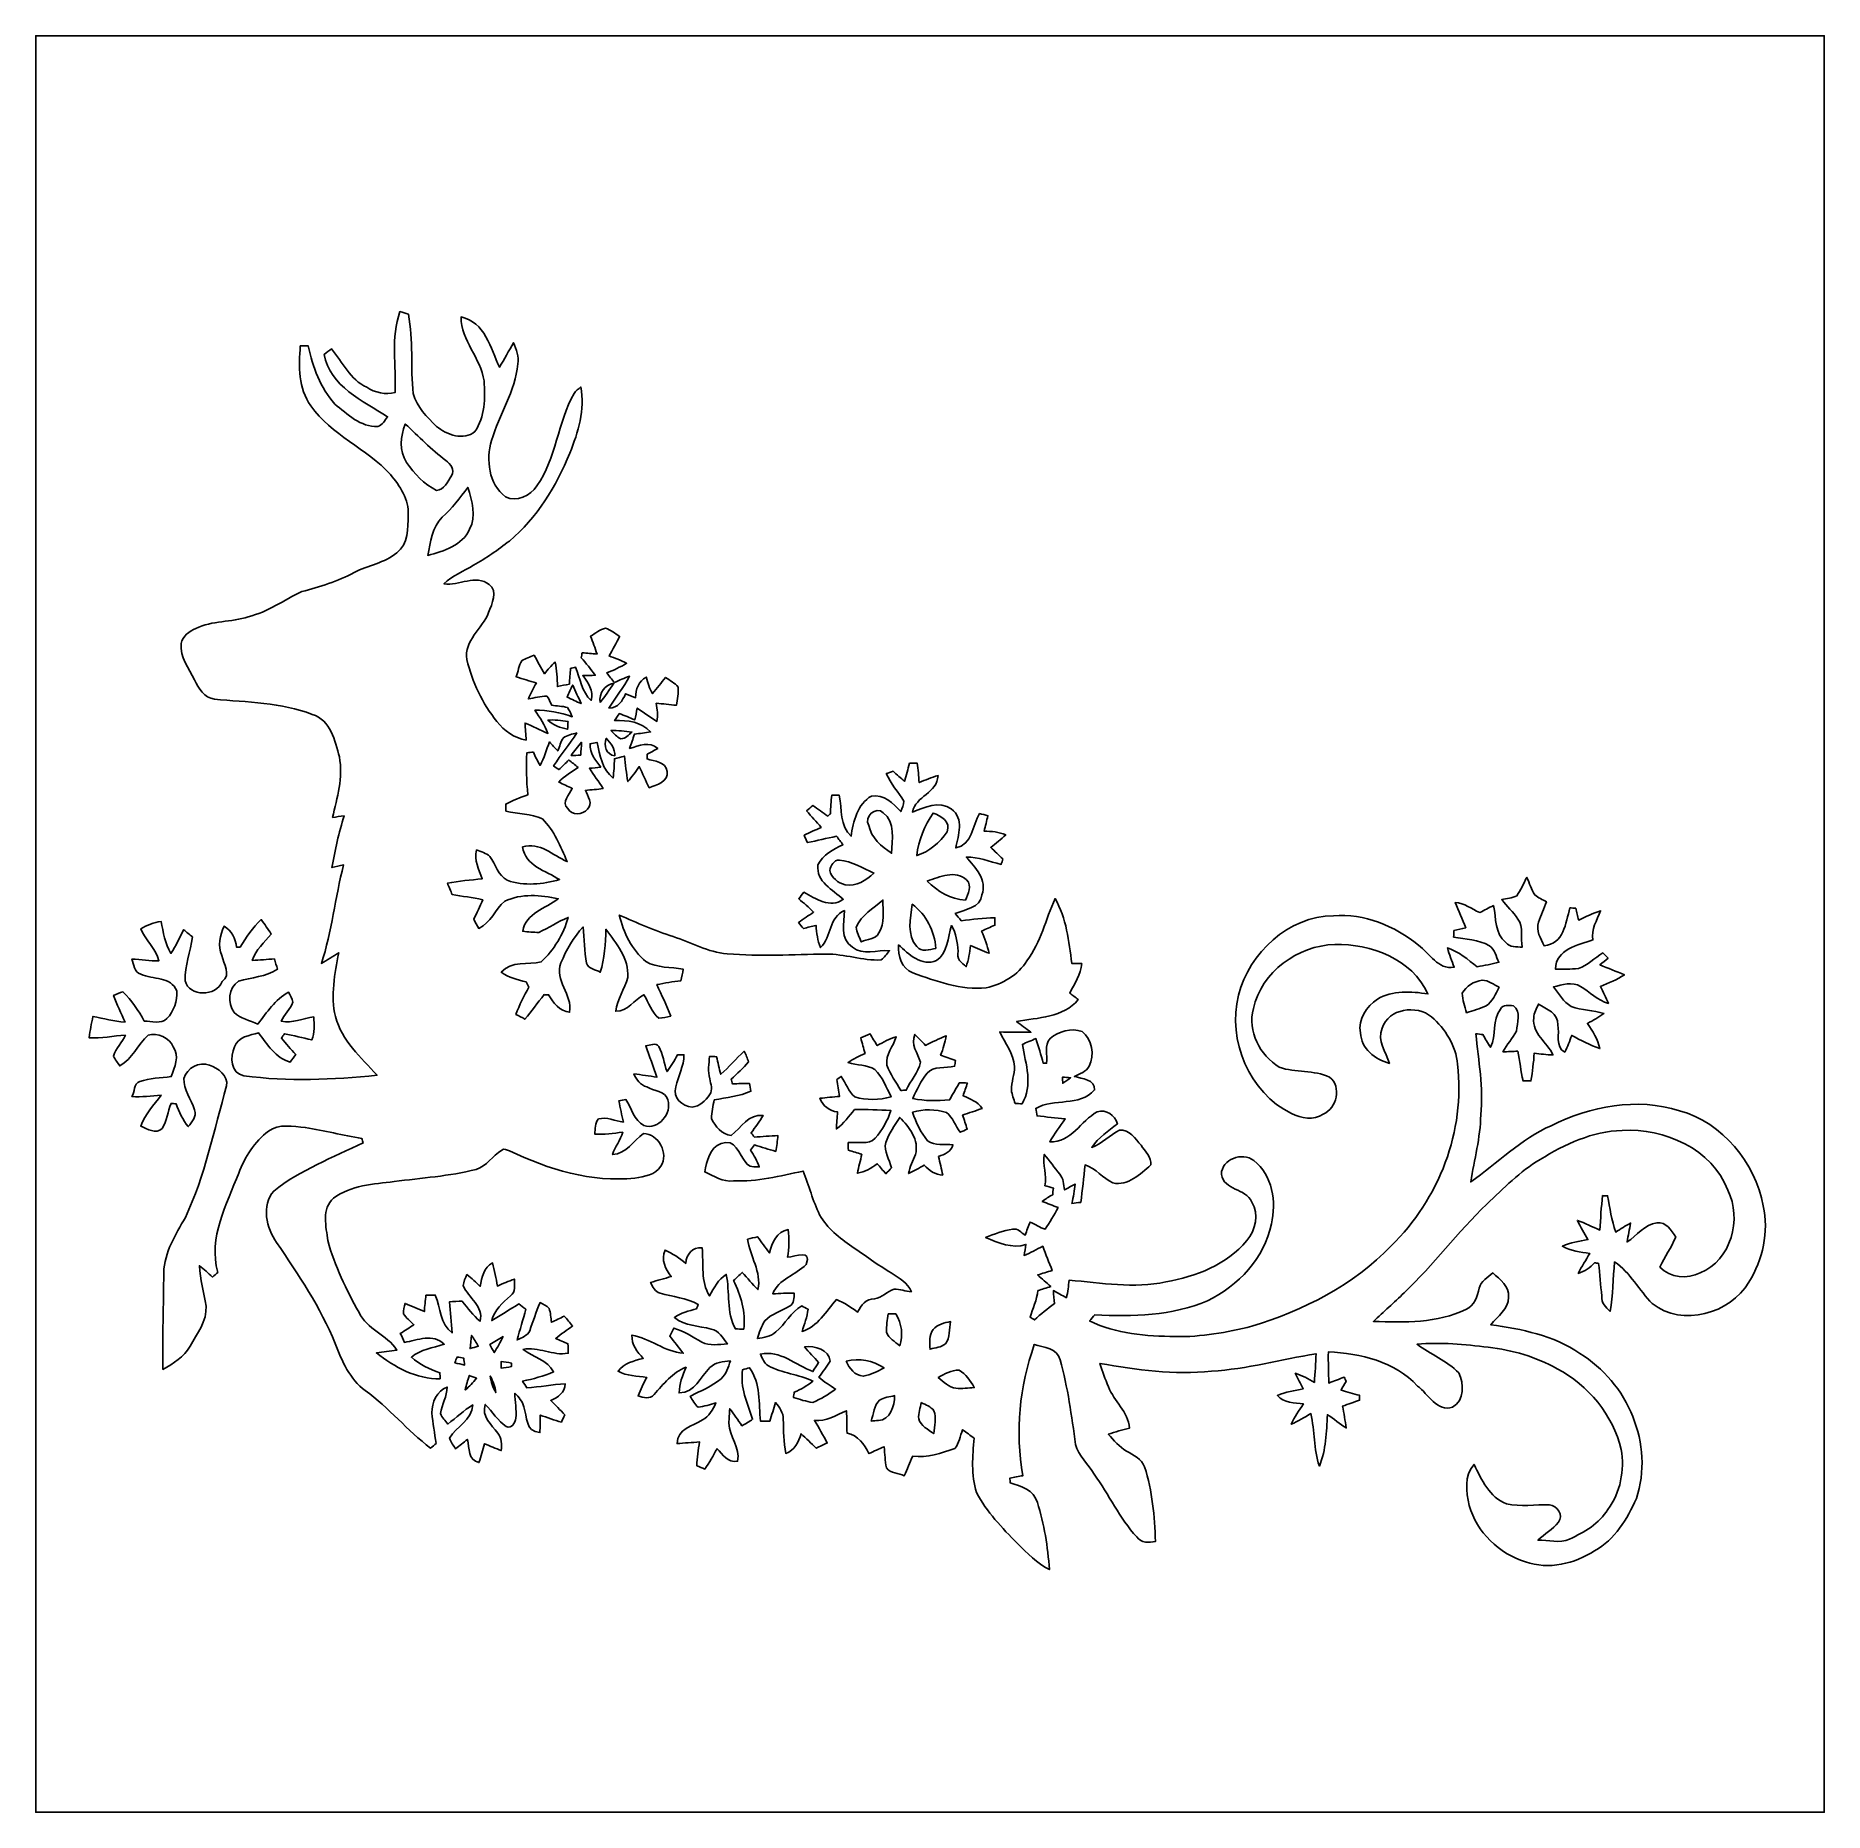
# Model space of a CAD drawing. Header units: centimetres. Extents: x -16.8 to 16.8, y -16.7 to 16.7.
import ezdxf

# ---------------------------------------------------------------- set-up
doc = ezdxf.new("R2010")
doc.units = ezdxf.units.CM
doc.header["$MEASUREMENT"] = 0
doc.layers.add('Layer 1', color=7, linetype='Continuous')

msp = doc.modelspace()

# ---------------------------------------------------------------- linework, layer by layer
at = {"layer": 'Layer 1', "color": 7}
for points, knots in [([(-16.77458, 16.66875), (-16.77458, 16.66875), (16.77458, 16.66875), (16.77458, 16.66875), (16.77458, 16.66875), (16.77458, 16.66875), (16.77458, -16.66875), (16.77458, -16.66875), (16.77458, -16.66875), (16.77458, -16.66875), (-16.77458, -16.66875), (-16.77458, -16.66875), (-16.77458, -16.66875), (-16.77458, -16.66875), (-16.77458, 16.66875), (-16.77458, 16.66875), (-16.77458, 16.66875), (-16.77458, 16.66875), (-16.77458, 16.66875), (-16.77458, 16.66875)], [0, 0, 0, 0, 0.16666667, 0.16666667, 0.16666667, 0.16666667, 0.33333333, 0.33333333, 0.33333333, 0.33333333, 0.5, 0.5, 0.5, 0.5, 0.66666667, 0.66666667, 0.66666667, 0.66666667, 1, 1, 1, 1]), ([(-9.94304, 11.49138), (-10.1219, 11.00808), (-10.00689, 10.47362), (-10.03476, 9.97126), (-10.03476, 9.97126), (-10.21821, 9.92787), (-10.408, 9.97338), (-10.56675, 10.07145), (-10.56675, 10.07145), (-10.87296, 10.21856), (-11.02395, 10.53606), (-11.22398, 10.79182), (-11.22398, 10.79182), (-11.27054, 10.75796), (-11.31746, 10.72409), (-11.36438, 10.69023), (-11.36438, 10.69023), (-11.25255, 10.08521), (-10.64013, 9.81675), (-10.17552, 9.51971), (-10.17552, 9.51971), (-10.22985, 9.45444), (-10.27077, 9.35884), (-10.35791, 9.33415), (-10.35791, 9.33415), (-10.68141, 9.32533), (-10.93258, 9.56522), (-11.16295, 9.75713), (-11.16295, 9.75713), (-11.43564, 10.06052), (-11.57746, 10.45457), (-11.66178, 10.84756), (-11.66178, 10.84756), (-11.71222, 10.84756), (-11.76267, 10.84756), (-11.81276, 10.84756), (-11.81276, 10.84756), (-11.84204, 10.46621), (-11.84875, 10.0517), (-11.61662, 9.72608), (-11.61662, 9.72608), (-11.23139, 9.17257), (-10.56746, 8.92598), (-10.1219, 8.43421), (-10.1219, 8.43421), (-9.94304, 8.22184), (-9.77194, 7.96361), (-9.78923, 7.67327), (-9.78923, 7.67327), (-9.78782, 7.43232), (-9.7917, 7.1314), (-9.99984, 6.96524), (-9.99984, 6.96524), (-10.23056, 6.77545), (-10.54135, 6.73171), (-10.80135, 6.59624), (-10.80135, 6.59624), (-11.10897, 6.42514), (-11.44729, 6.32813), (-11.7856, 6.23817), (-11.7856, 6.23817), (-12.11862, 6.08048), (-12.42378, 5.85329), (-12.78784, 5.76721), (-12.78784, 5.76721), (-13.10781, 5.65538), (-13.46482, 5.69771), (-13.77244, 5.54743), (-13.77244, 5.54743), (-13.89168, 5.49099), (-14.02115, 5.40279), (-14.04691, 5.26309), (-14.04691, 5.26309), (-14.07301, 5.00627), (-13.8998, 4.80131), (-13.7982, 4.58153), (-13.7982, 4.58153), (-13.72235, 4.42454), (-13.61475, 4.24427), (-13.42425, 4.21993), (-13.42425, 4.21993), (-12.81007, 4.15925), (-12.17048, 4.16031), (-11.58663, 3.93382), (-11.58663, 3.93382), (-11.24197, 3.82235), (-11.15801, 3.43888), (-11.07863, 3.13443), (-11.07863, 3.13443), (-11.00949, 2.7492), (-11.1192, 2.36926), (-11.2081, 1.99778), (-11.2081, 1.99778), (-11.13578, 2.00978), (-11.06311, 2.02142), (-10.99009, 2.03235), (-10.99009, 2.03235), (-11.08639, 1.71238), (-11.16436, 1.38748), (-11.21939, 1.05763), (-11.21939, 1.05763), (-11.14672, 1.07597), (-11.07369, 1.09326), (-11.00032, 1.10808), (-11.00032, 1.10808), (-11.15801, 0.4953), (-11.21798, -0.13864), (-11.41765, -0.74083), (-11.41765, -0.74083), (-11.30723, -0.67733), (-11.20069, -0.60784), (-11.09239, -0.54081), (-11.09239, -0.54081), (-11.15942, -0.93345), (-11.25396, -1.34303), (-11.15378, -1.73814), (-11.15378, -1.73814), (-11.03418, -2.18899), (-10.67364, -2.50437), (-10.37308, -2.8381), (-10.37308, -2.8381), (-11.20246, -2.92171), (-12.04348, -2.96404), (-12.8718, -2.84656), (-12.8718, -2.84656), (-13.1258, -2.80776), (-13.12933, -2.49202), (-13.04396, -2.30434), (-13.04396, -2.30434), (-12.9794, -2.11843), (-12.75786, -2.08633), (-12.59417, -2.04435), (-12.59417, -2.04435), (-12.43048, -2.25954), (-12.27914, -2.51566), (-12.00009, -2.5908), (-12.00009, -2.5908), (-11.96587, -2.54212), (-11.9313, -2.49449), (-11.89673, -2.44651), (-11.89673, -2.44651), (-11.98845, -2.34633), (-12.08123, -2.24719), (-12.16695, -2.14242), (-12.16695, -2.14242), (-12.15284, -2.12125), (-12.12427, -2.07963), (-12.1098, -2.05881), (-12.1098, -2.05881), (-11.93906, -2.09621), (-11.76796, -2.13184), (-11.59863, -2.17593), (-11.59863, -2.17593), (-11.54007, -2.03906), (-11.55171, -1.88842), (-11.55876, -1.74343), (-11.55876, -1.74343), (-11.76126, -1.77059), (-11.96269, -1.86514), (-12.16978, -1.82598), (-12.16978, -1.82598), (-12.11298, -1.69616), (-11.99868, -1.59949), (-11.95141, -1.46579), (-11.95141, -1.46579), (-11.96693, -1.39982), (-12.00221, -1.34056), (-12.03149, -1.28058), (-12.03149, -1.28058), (-12.28725, -1.41499), (-12.43648, -1.66053), (-12.61004, -1.87784), (-12.61004, -1.87784), (-12.75786, -1.80834), (-12.93671, -1.78223), (-13.05278, -1.65841), (-13.05278, -1.65841), (-13.18436, -1.48484), (-13.16214, -1.19627), (-12.97234, -1.07527), (-12.97234, -1.07527), (-12.72858, -0.99977), (-12.46082, -0.99307), (-12.24139, -0.84808), (-12.24139, -0.84808), (-12.26009, -0.78317), (-12.27878, -0.71861), (-12.29748, -0.65405), (-12.29748, -0.65405), (-12.43612, -0.66393), (-12.57441, -0.67628), (-12.71305, -0.68333), (-12.71305, -0.68333), (-12.64744, -0.48366), (-12.48798, -0.34396), (-12.3571, -0.18803), (-12.3571, -0.18803), (-12.41848, -0.09631), (-12.48057, -0.00635), (-12.54372, 0.0829), (-12.54372, 0.0829), (-12.70988, -0.06138), (-12.82488, -0.25083), (-12.94342, -0.43356), (-12.94342, -0.43356), (-12.95964, -0.43392), (-12.99139, -0.43533), (-13.00727, -0.43568), (-13.00727, -0.43568), (-13.0242, -0.27305), (-13.1004, -0.12735), (-13.24116, -0.04374), (-13.24116, -0.04374), (-13.32195, -0.21237), (-13.36216, -0.40993), (-13.28279, -0.58914), (-13.28279, -0.58914), (-13.2528, -0.75036), (-13.10287, -0.94615), (-13.27573, -1.08091), (-13.27573, -1.08091), (-13.39215, -1.36278), (-13.89592, -1.37407), (-13.97282, -1.06504), (-13.97282, -1.06504), (-13.98129, -0.78387), (-13.87369, -0.51717), (-13.837, -0.24095), (-13.837, -0.24095), (-13.89168, -0.1965), (-13.94636, -0.15169), (-14.00104, -0.10724), (-14.00104, -0.10724), (-14.07866, -0.25612), (-14.14357, -0.4124), (-14.24023, -0.55069), (-14.24023, -0.55069), (-14.34677, -0.36689), (-14.38275, -0.15628), (-14.42508, 0.04833), (-14.42508, 0.04833), (-14.5609, 0.03387), (-14.68649, -0.02187), (-14.80326, -0.09031), (-14.80326, -0.09031), (-14.71895, -0.30692), (-14.52139, -0.46179), (-14.4653, -0.69039), (-14.4653, -0.69039), (-14.63428, -0.7045), (-14.80185, -0.6604), (-14.97013, -0.65687), (-14.97013, -0.65687), (-14.93308, -0.75706), (-14.92885, -0.90629), (-14.80503, -0.94121), (-14.80503, -0.94121), (-14.57572, -1.05198), (-14.24164, -0.97367), (-14.1291, -1.2573), (-14.1291, -1.2573), (-14.11746, -1.44392), (-14.18202, -1.63971), (-14.31431, -1.77341), (-14.31431, -1.77341), (-14.42685, -1.88666), (-14.60429, -1.82033), (-14.74082, -1.82174), (-14.74082, -1.82174), (-14.84665, -1.62031), (-14.97894, -1.43228), (-15.13946, -1.27106), (-15.13946, -1.27106), (-15.19767, -1.29364), (-15.25588, -1.31657), (-15.31444, -1.3395), (-15.31444, -1.3395), (-15.25905, -1.51306), (-15.17015, -1.67252), (-15.09959, -1.84009), (-15.09959, -1.84009), (-15.30421, -1.82986), (-15.50176, -1.7713), (-15.70249, -1.73496), (-15.70249, -1.73496), (-15.73283, -1.8669), (-15.75364, -1.99849), (-15.77375, -2.13325), (-15.77375, -2.13325), (-15.54515, -2.15653), (-15.32043, -2.0955), (-15.09289, -2.08774), (-15.09289, -2.08774), (-15.15674, -2.22391), (-15.27457, -2.33292), (-15.31655, -2.47897), (-15.31655, -2.47897), (-15.28621, -2.54494), (-15.24035, -2.60209), (-15.19908, -2.66171), (-15.19908, -2.66171), (-14.96448, -2.52589), (-14.85865, -2.26519), (-14.66921, -2.08633), (-14.66921, -2.08633), (-14.49317, -2.03764), (-14.26598, -2.1276), (-14.19437, -2.30752), (-14.19437, -2.30752), (-14.07019, -2.48038), (-14.17426, -2.68746), (-14.23388, -2.8642), (-14.23388, -2.8642), (-14.43143, -2.88643), (-14.63569, -2.8896), (-14.82478, -2.95663), (-14.82478, -2.95663), (-14.93943, -2.9972), (-14.91756, -3.15912), (-14.97224, -3.23991), (-14.97224, -3.23991), (-14.78844, -3.25049), (-14.60535, -3.22686), (-14.42261, -3.21098), (-14.42261, -3.21098), (-14.55738, -3.40007), (-14.72636, -3.56905), (-14.80644, -3.79271), (-14.80644, -3.79271), (-14.68473, -3.8421), (-14.52069, -3.95676), (-14.40392, -3.83611), (-14.40392, -3.83611), (-14.31114, -3.69782), (-14.29844, -3.52037), (-14.23776, -3.36691), (-14.23776, -3.36691), (-14.21377, -3.36868), (-14.16544, -3.3722), (-14.14145, -3.37397), (-14.14145, -3.37397), (-14.08959, -3.52813), (-14.01974, -3.677), (-13.91285, -3.80118), (-13.91285, -3.80118), (-13.84829, -3.70911), (-13.74493, -3.61738), (-13.79996, -3.48721), (-13.79996, -3.48721), (-13.85641, -3.28754), (-14.00704, -3.11362), (-13.99505, -2.89666), (-13.99505, -2.89666), (-13.94213, -2.70228), (-13.70753, -2.57281), (-13.51598, -2.64866), (-13.51598, -2.64866), (-13.35687, -2.70404), (-13.16214, -2.8448), (-13.19424, -3.03671), (-13.19424, -3.03671), (-13.43272, -3.86574), (-13.59817, -4.72228), (-13.96824, -5.50721), (-13.96824, -5.50721), (-14.15274, -5.82789), (-14.36264, -6.1595), (-14.37358, -6.54262), (-14.37358, -6.54262), (-14.3764, -7.14763), (-14.40215, -7.753), (-14.38875, -8.35836), (-14.38875, -8.35836), (-14.19401, -8.24759), (-13.99328, -8.12306), (-13.87828, -7.92374), (-13.87828, -7.92374), (-13.7541, -7.68914), (-13.55796, -7.45067), (-13.57983, -7.1688), (-13.57983, -7.1688), (-13.62534, -6.91727), (-13.68954, -6.66785), (-13.70436, -6.41174), (-13.70436, -6.41174), (-13.61934, -6.47912), (-13.54032, -6.55285), (-13.45918, -6.62481), (-13.45918, -6.62481), (-13.42637, -6.59589), (-13.39391, -6.56731), (-13.36146, -6.53909), (-13.36146, -6.53909), (-13.54208, -5.87939), (-13.19318, -5.26838), (-12.9667, -4.67289), (-12.9667, -4.67289), (-12.84993, -4.37127), (-12.67001, -4.08446), (-12.41002, -3.88726), (-12.41002, -3.88726), (-12.21034, -3.74156), (-11.9447, -3.80012), (-11.71857, -3.81882), (-11.71857, -3.81882), (-11.36227, -3.87773), (-11.01125, -3.96452), (-10.6553, -4.02555), (-10.6553, -4.02555), (-10.64966, -4.04601), (-10.63801, -4.08658), (-10.63237, -4.10704), (-10.63237, -4.10704), (-11.20316, -4.38538), (-11.81029, -4.61116), (-12.31053, -5.01156), (-12.31053, -5.01156), (-12.5476, -5.27544), (-12.44741, -5.71147), (-12.25585, -5.97676), (-12.25585, -5.97676), (-11.84522, -6.58107), (-11.43388, -7.19384), (-11.15554, -7.87294), (-11.15554, -7.87294), (-11.03242, -8.20314), (-10.88566, -8.53969), (-10.59321, -8.75736), (-10.59321, -8.75736), (-10.14624, -9.07309), (-9.80793, -9.51124), (-9.36696, -9.83403), (-9.36696, -9.83403), (-9.33274, -9.80511), (-9.29887, -9.77653), (-9.26465, -9.74866), (-9.26465, -9.74866), (-9.29146, -9.5571), (-9.32921, -9.36801), (-9.34438, -9.1761), (-9.34438, -9.1761), (-9.35002, -8.97855), (-9.25124, -8.76194), (-9.05581, -8.69103), (-9.05581, -8.69103), (-9.05757, -8.86531), (-9.16199, -9.01559), (-9.17998, -9.18598), (-9.17998, -9.18598), (-9.15458, -9.26324), (-9.09355, -9.32145), (-9.04275, -9.38318), (-9.04275, -9.38318), (-8.88929, -9.26147), (-8.74254, -9.12989), (-8.57779, -9.02335), (-8.57779, -9.02335), (-8.58308, -9.31651), (-8.89, -9.42128), (-9.01136, -9.65094), (-9.01136, -9.65094), (-8.98878, -9.72432), (-8.94115, -9.78606), (-8.89882, -9.8492), (-8.89882, -9.8492), (-8.82509, -9.78994), (-8.75136, -9.73067), (-8.67622, -9.67317), (-8.67622, -9.67317), (-8.64059, -9.83721), (-8.6674, -10.06016), (-8.46032, -10.10814), (-8.46032, -10.10814), (-8.42045, -9.99172), (-8.38588, -9.87143), (-8.35519, -9.75289), (-8.35519, -9.75289), (-8.25218, -9.79911), (-8.14881, -9.84426), (-8.04192, -9.88095), (-8.04192, -9.88095), (-8.03981, -9.76983), (-8.02887, -9.6453), (-8.10789, -9.55499), (-8.10789, -9.55499), (-8.22184, -9.39447), (-8.42363, -9.23854), (-8.34178, -9.01665), (-8.34178, -9.01665), (-8.20455, -9.14788), (-8.11107, -9.32709), (-7.94773, -9.42869), (-7.94773, -9.42869), (-7.84366, -9.47879), (-7.78263, -9.35884), (-7.76958, -9.27347), (-7.76958, -9.27347), (-7.74982, -9.11789), (-7.78863, -8.9602), (-7.78616, -8.80498), (-7.78616, -8.80498), (-7.7156, -8.87871), (-7.64399, -8.95809), (-7.61965, -9.0611), (-7.61965, -9.0611), (-7.54909, -9.2456), (-7.59672, -9.531), (-7.31873, -9.54299), (-7.31873, -9.54299), (-7.31097, -9.43398), (-7.30956, -9.32498), (-7.31026, -9.21632), (-7.31026, -9.21632), (-7.17832, -9.26183), (-7.0485, -9.31122), (-6.91339, -9.3472), (-6.91339, -9.3472), (-6.89293, -9.30204), (-6.87211, -9.25689), (-6.8513, -9.21244), (-6.8513, -9.21244), (-6.93491, -9.1186), (-7.02275, -9.02899), (-7.11341, -8.94221), (-7.11341, -8.94221), (-6.97089, -8.88471), (-6.85236, -8.79334), (-6.84283, -8.63036), (-6.84283, -8.63036), (-7.08378, -8.64306), (-7.3219, -8.68645), (-7.5625, -8.70444), (-7.5625, -8.70444), (-7.58931, -8.6614), (-7.61577, -8.61871), (-7.64223, -8.57638), (-7.64223, -8.57638), (-7.4422, -8.54251), (-7.24958, -8.47866), (-7.06049, -8.40634), (-7.06049, -8.40634), (-7.17374, -8.17915), (-7.44432, -8.12694), (-7.63376, -7.98371), (-7.63376, -7.98371), (-7.34448, -7.92515), (-7.07425, -8.10824), (-6.78744, -8.05498), (-6.78744, -8.05498), (-6.78886, -7.99571), (-6.79027, -7.93644), (-6.79133, -7.87717), (-6.79133, -7.87717), (-6.86753, -7.84225), (-6.94478, -7.80909), (-7.02134, -7.77663), (-7.02134, -7.77663), (-6.91833, -7.6962), (-6.81108, -7.62), (-6.70489, -7.54415), (-6.70489, -7.54415), (-6.75569, -7.48065), (-6.80791, -7.41892), (-6.86118, -7.35824), (-6.86118, -7.35824), (-6.9409, -7.3981), (-7.02063, -7.43761), (-7.10106, -7.47501), (-7.10106, -7.47501), (-7.11518, -7.38752), (-7.11271, -7.29509), (-7.14657, -7.21254), (-7.14657, -7.21254), (-7.19349, -7.16421), (-7.25734, -7.13811), (-7.31379, -7.10424), (-7.31379, -7.10424), (-7.38999, -7.27639), (-7.44326, -7.45631), (-7.50958, -7.6327), (-7.50958, -7.6327), (-7.54733, -7.73148), (-7.66128, -7.76041), (-7.74559, -7.80662), (-7.74559, -7.80662), (-7.69585, -7.61294), (-7.62776, -7.42386), (-7.58437, -7.22877), (-7.58437, -7.22877), (-7.62811, -7.19561), (-7.67151, -7.16315), (-7.71525, -7.1307), (-7.71525, -7.1307), (-7.88458, -7.233), (-8.04721, -7.3466), (-8.22113, -7.4422), (-8.22113, -7.4422), (-8.17033, -7.24464), (-8.02217, -7.10248), (-7.86977, -6.979), (-7.86977, -6.979), (-7.76887, -6.90492), (-7.79533, -6.77122), (-7.79604, -6.66397), (-7.79604, -6.66397), (-7.90469, -6.70172), (-8.00982, -6.74829), (-8.11459, -6.79521), (-8.11459, -6.79521), (-8.14105, -6.64916), (-8.16716, -6.50275), (-8.20596, -6.35988), (-8.20596, -6.35988), (-8.37318, -6.4456), (-8.40493, -6.63222), (-8.43633, -6.80085), (-8.43633, -6.80085), (-8.51676, -6.7243), (-8.59931, -6.65021), (-8.68539, -6.58036), (-8.68539, -6.58036), (-8.71326, -6.64633), (-8.75277, -6.7116), (-8.75524, -6.78533), (-8.75524, -6.78533), (-8.6614, -7.01781), (-8.36366, -7.17303), (-8.44091, -7.45561), (-8.44091, -7.45561), (-8.56791, -7.34377), (-8.67057, -7.20796), (-8.77711, -7.07813), (-8.77711, -7.07813), (-8.83532, -7.08096), (-8.95244, -7.0866), (-9.011, -7.08942), (-9.011, -7.08942), (-9.00183, -7.28416), (-8.97925, -7.47818), (-8.96479, -7.67292), (-8.96479, -7.67292), (-9.19163, -7.50958), (-9.17998, -7.20266), (-9.28088, -6.96489), (-9.28088, -6.96489), (-9.33909, -6.96524), (-9.39659, -6.9656), (-9.45444, -6.9663), (-9.45444, -6.9663), (-9.46891, -7.06826), (-9.47879, -7.17056), (-9.48443, -7.27357), (-9.48443, -7.27357), (-9.60402, -7.2203), (-9.72361, -7.16774), (-9.84603, -7.12082), (-9.84603, -7.12082), (-9.86014, -7.18397), (-9.87778, -7.24747), (-9.87919, -7.31308), (-9.87919, -7.31308), (-9.82733, -7.39458), (-9.7476, -7.45314), (-9.68058, -7.52193), (-9.68058, -7.52193), (-9.76559, -7.57555), (-9.85061, -7.62952), (-9.93599, -7.68315), (-9.93599, -7.68315), (-9.91059, -7.73889), (-9.88554, -7.79498), (-9.86014, -7.85142), (-9.86014, -7.85142), (-9.61319, -7.81191), (-9.31898, -7.67433), (-9.11296, -7.88776), (-9.11296, -7.88776), (-9.32251, -7.95937), (-9.55746, -7.97666), (-9.72855, -8.13153), (-9.72855, -8.13153), (-9.57051, -8.261), (-9.38848, -8.36013), (-9.19304, -8.41975), (-9.19304, -8.41975), (-9.19233, -8.44832), (-9.19057, -8.50582), (-9.18986, -8.5344), (-9.18986, -8.5344), (-9.63048, -8.54216), (-10.04711, -8.31638), (-10.38331, -8.04968), (-10.38331, -8.04968), (-10.2556, -8.03134), (-10.12931, -8.00947), (-10.00054, -7.995), (-10.00054, -7.995), (-10.18575, -7.70502), (-10.56323, -7.60801), (-10.71104, -7.28839), (-10.71104, -7.28839), (-10.95128, -6.86223), (-11.16648, -6.41526), (-11.29559, -5.94184), (-11.29559, -5.94184), (-11.32805, -5.68431), (-11.41483, -5.3407), (-11.19082, -5.14456), (-11.19082, -5.14456), (-10.8652, -4.89973), (-10.43975, -4.88491), (-10.0517, -4.83306), (-10.0517, -4.83306), (-9.53841, -4.76532), (-9.01841, -4.73428), (-8.5157, -4.60551), (-8.5157, -4.60551), (-8.31603, -4.54378), (-8.20632, -4.34834), (-8.03487, -4.24392), (-8.03487, -4.24392), (-7.98901, -4.20829), (-7.93468, -4.23933), (-7.88811, -4.25591), (-7.88811, -4.25591), (-7.16068, -4.60728), (-6.34965, -4.85422), (-5.53403, -4.76744), (-5.53403, -4.76744), (-5.36258, -4.74345), (-5.14879, -4.7057), (-5.05001, -4.54448), (-5.05001, -4.54448), (-4.89514, -4.30989), (-5.09305, -3.93453), (-5.37563, -3.93453), (-5.37563, -3.93453), (-5.56719, -4.06717), (-5.69524, -4.312), (-5.95559, -4.32647), (-5.95559, -4.32647), (-5.90726, -4.17865), (-5.80461, -4.05694), (-5.76298, -3.90666), (-5.76298, -3.90666), (-5.93725, -3.93136), (-6.11258, -3.95323), (-6.28897, -3.94229), (-6.28897, -3.94229), (-6.28015, -3.84528), (-6.28721, -3.73521), (-6.21841, -3.65725), (-6.21841, -3.65725), (-6.06143, -3.61456), (-5.90585, -3.69993), (-5.75239, -3.71687), (-5.75239, -3.71687), (-5.77956, -3.58387), (-5.81307, -3.45087), (-5.83424, -3.31717), (-5.83424, -3.31717), (-5.79085, -3.30941), (-5.7471, -3.302), (-5.70336, -3.29459), (-5.70336, -3.29459), (-5.6007, -3.45758), (-5.55237, -3.68441), (-5.36716, -3.77896), (-5.36716, -3.77896), (-5.0987, -3.87844), (-4.83094, -3.55141), (-4.92019, -3.30059), (-4.92019, -3.30059), (-4.96711, -3.1302), (-5.18583, -3.13443), (-5.3146, -3.05647), (-5.3146, -3.05647), (-5.43384, -3.02189), (-5.50863, -2.92206), (-5.55484, -2.8127), (-5.55484, -2.8127), (-5.41055, -2.82998), (-5.26556, -2.85221), (-5.12163, -2.87549), (-5.12163, -2.87549), (-5.18724, -2.67723), (-5.26591, -2.48285), (-5.33118, -2.28494), (-5.33118, -2.28494), (-5.25251, -2.27965), (-5.14456, -2.2158), (-5.08953, -2.30152), (-5.08953, -2.30152), (-5.00063, -2.44193), (-4.99533, -2.61761), (-4.93183, -2.77001), (-4.93183, -2.77001), (-4.8581, -2.67159), (-4.79637, -2.56505), (-4.73816, -2.4571), (-4.73816, -2.4571), (-4.70782, -2.45639), (-4.64714, -2.45463), (-4.6168, -2.45392), (-4.6168, -2.45392), (-4.61328, -2.66629), (-4.72828, -2.8515), (-4.76744, -3.054), (-4.76744, -3.054), (-4.83623, -3.25579), (-4.64397, -3.423), (-4.46264, -3.4357), (-4.46264, -3.4357), (-4.32223, -3.42265), (-4.2097, -3.31399), (-4.1335, -3.20287), (-4.1335, -3.20287), (-4.06612, -3.11256), (-4.11409, -3.00108), (-4.13314, -2.90407), (-4.13314, -2.90407), (-4.17019, -2.76648), (-4.1469, -2.6229), (-4.13561, -2.48356), (-4.13561, -2.48356), (-4.10245, -2.48532), (-4.03648, -2.48849), (-4.00368, -2.49026), (-4.00368, -2.49026), (-3.97792, -2.60033), (-3.95288, -2.71004), (-3.92606, -2.82081), (-3.92606, -2.82081), (-3.77084, -2.68499), (-3.63573, -2.52871), (-3.4865, -2.38689), (-3.4865, -2.38689), (-3.45546, -2.45216), (-3.42089, -2.51707), (-3.40678, -2.58904), (-3.40678, -2.58904), (-3.50308, -2.70651), (-3.61633, -2.80846), (-3.72886, -2.91006), (-3.72886, -2.91006), (-3.72251, -2.93264), (-3.70911, -2.9778), (-3.70276, -3.00037), (-3.70276, -3.00037), (-3.59833, -2.99579), (-3.49179, -2.99332), (-3.38702, -2.99014), (-3.38702, -2.99014), (-3.37749, -3.03918), (-3.36832, -3.08857), (-3.3588, -3.13831), (-3.3588, -3.13831), (-3.57681, -3.23427), (-3.81811, -3.25155), (-4.04777, -3.30271), (-4.04777, -3.30271), (-4.07317, -3.41665), (-4.0954, -3.52989), (-4.10175, -3.64772), (-4.10175, -3.64772), (-4.0319, -3.80012), (-3.90313, -3.94794), (-3.72674, -3.96628), (-3.72674, -3.96628), (-3.54048, -3.82623), (-3.40325, -3.55741), (-3.1309, -3.59128), (-3.1309, -3.59128), (-3.19652, -3.70699), (-3.27625, -3.81318), (-3.35527, -3.92007), (-3.35527, -3.92007), (-3.33516, -3.94617), (-3.31505, -3.97263), (-3.29459, -3.99944), (-3.29459, -3.99944), (-3.14678, -3.98886), (-2.99967, -3.97757), (-2.8515, -3.96946), (-2.8515, -3.96946), (-2.86068, -4.06894), (-2.87514, -4.16807), (-2.89348, -4.26649), (-2.89348, -4.26649), (-3.02824, -4.23051), (-3.16054, -4.18924), (-3.29283, -4.1462), (-3.29283, -4.1462), (-3.31682, -4.17759), (-3.34045, -4.2097), (-3.36409, -4.24145), (-3.36409, -4.24145), (-3.30165, -4.34305), (-3.24661, -4.44888), (-3.20181, -4.55965), (-3.20181, -4.55965), (-3.29001, -4.55224), (-3.40289, -4.57094), (-3.45228, -4.4771), (-3.45228, -4.4771), (-3.5881, -4.33423), (-3.64878, -4.0065), (-3.92007, -4.1208), (-3.92007, -4.1208), (-4.13597, -4.19453), (-4.18606, -4.45735), (-4.22557, -4.65102), (-4.22557, -4.65102), (-4.05448, -4.72687), (-3.88832, -4.84964), (-3.68759, -4.81859), (-3.68759, -4.81859), (-3.24309, -4.84046), (-2.81023, -4.72863), (-2.37984, -4.63656), (-2.37984, -4.63656), (-2.27013, -4.90855), (-2.19816, -5.19571), (-2.0701, -5.46029), (-2.0701, -5.46029), (-1.92864, -5.70971), (-1.6958, -5.88751), (-1.46756, -6.05331), (-1.46756, -6.05331), (-1.22061, -6.21806), (-0.98213, -6.39621), (-0.72708, -6.54826), (-0.72708, -6.54826), (-0.58103, -6.64034), (-0.41628, -6.73206), (-0.34749, -6.90033), (-0.34749, -6.90033), (-0.45896, -6.89892), (-0.56409, -6.84495), (-0.67522, -6.85094), (-0.67522, -6.85094), (-0.80398, -6.89786), (-0.90241, -7.00581), (-1.03928, -7.03545), (-1.03928, -7.03545), (-1.2065, -7.02874), (-1.29081, -7.15786), (-1.35784, -7.28169), (-1.35784, -7.28169), (-1.48519, -7.19455), (-1.60973, -7.10106), (-1.75578, -7.04744), (-1.75578, -7.04744), (-1.94945, -7.26546), (-2.10291, -7.55826), (-2.4003, -7.64646), (-2.4003, -7.64646), (-2.35656, -7.50923), (-2.30399, -7.37411), (-2.28741, -7.23018), (-2.28741, -7.23018), (-2.3174, -7.21466), (-2.37737, -7.18361), (-2.40736, -7.16809), (-2.40736, -7.16809), (-2.60738, -7.29015), (-2.71639, -7.50605), (-2.89066, -7.65634), (-2.89066, -7.65634), (-2.98521, -7.74453), (-3.11856, -7.75652), (-3.23885, -7.78016), (-3.23885, -7.78016), (-3.20111, -7.66621), (-3.16689, -7.54768), (-3.10127, -7.44643), (-3.10127, -7.44643), (-2.97215, -7.31485), (-2.78624, -7.26863), (-2.6356, -7.16915), (-2.6356, -7.16915), (-2.54212, -7.13281), (-2.55446, -7.00864), (-2.546, -6.93067), (-2.546, -6.93067), (-2.68111, -6.92362), (-2.81587, -6.93491), (-2.95063, -6.93914), (-2.95063, -6.93914), (-2.84057, -6.66397), (-2.51883, -6.58954), (-2.32586, -6.38951), (-2.32586, -6.38951), (-2.20451, -6.08789), (-2.52413, -6.24734), (-2.67229, -6.25369), (-2.67229, -6.25369), (-2.63243, -6.0833), (-2.64724, -5.90726), (-2.65818, -5.7344), (-2.65818, -5.7344), (-2.87796, -5.7718), (-2.95593, -5.98241), (-3.01237, -6.17149), (-3.01237, -6.17149), (-3.08716, -6.0706), (-3.16089, -5.97006), (-3.23497, -5.86987), (-3.23497, -5.86987), (-3.29741, -5.88469), (-3.35915, -5.89986), (-3.42089, -5.91502), (-3.42089, -5.91502), (-3.38067, -6.23499), (-3.1563, -6.52992), (-3.22686, -6.86117), (-3.22686, -6.86117), (-3.33199, -6.75887), (-3.42406, -6.64527), (-3.52178, -6.53697), (-3.52178, -6.53697), (-3.57646, -6.58707), (-3.63044, -6.63787), (-3.68406, -6.68902), (-3.68406, -6.68902), (-3.54718, -6.97442), (-3.45052, -7.27851), (-3.49462, -7.60201), (-3.49462, -7.60201), (-3.54612, -7.60095), (-3.59763, -7.60024), (-3.64878, -7.59954), (-3.64878, -7.59954), (-3.82729, -7.28416), (-3.74897, -6.91444), (-3.82305, -6.57437), (-3.82305, -6.57437), (-3.97298, -6.66891), (-4.04813, -6.8326), (-4.13491, -6.98041), (-4.13491, -6.98041), (-4.30777, -6.7116), (-4.24356, -6.37575), (-4.27426, -6.07519), (-4.27426, -6.07519), (-4.45946, -6.06496), (-4.566, -6.19196), (-4.58082, -6.36834), (-4.58082, -6.36834), (-4.70112, -6.27168), (-4.82635, -6.17926), (-4.97029, -6.12034), (-4.97029, -6.12034), (-5.04719, -6.2992), (-4.96535, -6.47594), (-4.85387, -6.61741), (-4.85387, -6.61741), (-4.98404, -6.65198), (-5.11422, -6.68584), (-5.24228, -6.72712), (-5.24228, -6.72712), (-5.19606, -6.80226), (-5.16255, -6.9088), (-5.06342, -6.92891), (-5.06342, -6.92891), (-4.82459, -6.99629), (-4.56883, -7.01534), (-4.34799, -7.1374), (-4.34799, -7.1374), (-4.35539, -7.15821), (-4.37021, -7.19984), (-4.37797, -7.2203), (-4.37797, -7.2203), (-4.52226, -7.26193), (-4.67572, -7.2898), (-4.79496, -7.38752), (-4.79496, -7.38752), (-4.5974, -7.54239), (-4.33811, -7.54133), (-4.10528, -7.6013), (-4.10528, -7.6013), (-3.96028, -7.63305), (-3.87914, -7.76852), (-3.79977, -7.88106), (-3.79977, -7.88106), (-3.96099, -7.88317), (-4.13491, -7.93009), (-4.28237, -7.84437), (-4.28237, -7.84437), (-4.4517, -7.74735), (-4.61716, -7.64081), (-4.80519, -7.58331), (-4.80519, -7.58331), (-4.83059, -7.63305), (-4.85563, -7.6835), (-4.88068, -7.73395), (-4.88068, -7.73395), (-4.79672, -7.83978), (-4.71029, -7.94456), (-4.62986, -8.05427), (-4.62986, -8.05427), (-4.97769, -8.02887), (-5.2511, -7.7724), (-5.59118, -7.71454), (-5.59118, -7.71454), (-5.60035, -7.89093), (-5.49593, -8.03346), (-5.37774, -8.15199), (-5.37774, -8.15199), (-5.55202, -8.19856), (-5.73793, -8.23877), (-5.85117, -8.39188), (-5.85117, -8.39188), (-5.68748, -8.48572), (-5.49451, -8.48078), (-5.31283, -8.50724), (-5.31283, -8.50724), (-5.37351, -8.62083), (-5.42925, -8.73654), (-5.47652, -8.85649), (-5.47652, -8.85649), (-5.37774, -8.88048), (-5.25216, -8.92986), (-5.17666, -8.83038), (-5.17666, -8.83038), (-4.9978, -8.636), (-4.83235, -8.4134), (-4.57482, -8.31709), (-4.57482, -8.31709), (-4.64326, -8.46949), (-4.70288, -8.62894), (-4.70535, -8.79863), (-4.70535, -8.79863), (-4.40196, -8.79828), (-4.31059, -8.49736), (-4.12715, -8.3252), (-4.12715, -8.3252), (-4.03013, -8.21831), (-3.87844, -8.21408), (-3.74544, -8.19891), (-3.74544, -8.19891), (-3.78495, -8.31744), (-3.82058, -8.44762), (-3.91866, -8.53264), (-3.91866, -8.53264), (-4.08728, -8.68045), (-4.30389, -8.757), (-4.49686, -8.86531), (-4.49686, -8.86531), (-4.45311, -8.9281), (-4.41748, -9.01841), (-4.34975, -9.06709), (-4.34975, -9.06709), (-4.23474, -9.05722), (-4.12609, -9.01488), (-4.01461, -8.98701), (-4.01461, -8.98701), (-4.07529, -9.10978), (-4.14408, -9.2396), (-4.27038, -9.30628), (-4.27038, -9.30628), (-4.45206, -9.42269), (-4.74098, -9.47561), (-4.74557, -9.75078), (-4.74557, -9.75078), (-4.60446, -9.7409), (-4.46299, -9.73067), (-4.32153, -9.71938), (-4.32153, -9.71938), (-4.34799, -9.86684), (-4.37268, -10.01501), (-4.37198, -10.16564), (-4.37198, -10.16564), (-4.32294, -10.18646), (-4.27355, -10.20798), (-4.22416, -10.22985), (-4.22416, -10.22985), (-4.13985, -10.10708), (-4.06506, -9.97797), (-3.99521, -9.84673), (-3.99521, -9.84673), (-3.88373, -9.95116), (-3.79906, -10.12119), (-3.60927, -10.08062), (-3.60927, -10.08062), (-3.55283, -9.82592), (-3.77049, -9.61672), (-3.77225, -9.36766), (-3.77225, -9.36766), (-3.76978, -9.27664), (-3.76414, -9.18563), (-3.75567, -9.09567), (-3.75567, -9.09567), (-3.6763, -9.19974), (-3.60221, -9.30769), (-3.52672, -9.41529), (-3.52672, -9.41529), (-3.45899, -9.37683), (-3.39266, -9.33626), (-3.32669, -9.29499), (-3.32669, -9.29499), (-3.42759, -8.99231), (-3.56799, -8.6928), (-3.51437, -8.36366), (-3.51437, -8.36366), (-3.48192, -8.35484), (-3.41771, -8.3372), (-3.38526, -8.32838), (-3.38526, -8.32838), (-3.169, -8.6233), (-3.21628, -8.99195), (-3.17888, -9.33274), (-3.17888, -9.33274), (-3.12208, -9.33203), (-3.06458, -9.33132), (-3.00708, -9.33132), (-3.00708, -9.33132), (-2.96686, -9.21632), (-2.9337, -9.09391), (-2.89525, -8.98031), (-2.89525, -8.98031), (-2.82222, -9.07062), (-2.74955, -9.17328), (-2.75167, -9.29499), (-2.75167, -9.29499), (-2.74955, -9.50877), (-2.74461, -9.72291), (-2.70686, -9.93387), (-2.70686, -9.93387), (-2.53647, -9.88025), (-2.46345, -9.72573), (-2.41864, -9.56451), (-2.41864, -9.56451), (-2.32304, -9.65482), (-2.22885, -9.74549), (-2.1336, -9.83686), (-2.1336, -9.83686), (-2.06516, -9.80475), (-1.99743, -9.7723), (-1.92899, -9.73984), (-1.92899, -9.73984), (-2.00096, -9.59344), (-2.08633, -9.4548), (-2.16888, -9.31474), (-2.16888, -9.31474), (-1.94804, -9.33944), (-1.76071, -9.21667), (-1.56669, -9.13483), (-1.56669, -9.13483), (-1.55787, -9.27488), (-1.55928, -9.41423), (-1.55681, -9.55499), (-1.55681, -9.55499), (-1.34585, -9.59485), (-1.2379, -9.76454), (-1.14582, -9.93775), (-1.14582, -9.93775), (-1.05093, -9.89471), (-0.95638, -9.85061), (-0.86007, -9.81004), (-0.86007, -9.81004), (-0.84243, -9.94128), (-0.84984, -10.07674), (-0.81527, -10.20551), (-0.81527, -10.20551), (-0.74224, -10.3124), (-0.58808, -10.30746), (-0.48189, -10.35262), (-0.48189, -10.35262), (-0.42792, -10.23161), (-0.37712, -10.10849), (-0.32491, -9.98714), (-0.32491, -9.98714), (-0.0508, -10.02594), (0.21096, -9.92893), (0.46496, -9.84179), (0.46496, -9.84179), (0.55174, -9.74619), (0.56409, -9.6079), (0.61101, -9.49149), (0.61101, -9.49149), (0.68368, -9.54299), (0.75565, -9.59591), (0.82726, -9.64953), (0.82726, -9.64953), (0.79692, -9.98714), (0.76941, -10.33851), (0.86995, -10.66765), (0.86995, -10.66765), (1.06292, -11.03207), (1.35184, -11.33334), (1.63971, -11.62473), (1.63971, -11.62473), (1.82598, -11.80289), (2.00237, -12.00291), (2.24014, -12.11439), (2.24014, -12.11439), (2.21015, -11.68823), (2.14383, -11.26172), (2.01401, -10.85391), (2.01401, -10.85391), (1.94945, -10.61791), (1.70286, -10.55194), (1.50283, -10.48561), (1.50283, -10.48561), (1.50213, -10.46339), (1.50072, -10.41894), (1.50001, -10.39636), (1.50001, -10.39636), (1.5808, -10.38154), (1.66158, -10.36708), (1.74307, -10.35262), (1.74307, -10.35262), (1.59138, -9.52818), (1.68275, -8.67904), (1.95651, -7.89093), (1.95651, -7.89093), (2.13184, -7.94879), (2.39183, -7.95831), (2.44087, -8.17739), (2.44087, -8.17739), (2.58516, -8.69632), (2.65748, -9.2329), (2.73015, -9.76595), (2.73015, -9.76595), (2.78483, -9.98326), (2.96898, -10.13601), (3.07693, -10.3251), (3.07693, -10.3251), (3.36056, -10.70645), (3.55494, -11.15201), (3.87914, -11.50267), (3.87914, -11.50267), (3.96663, -11.61168), (4.10457, -11.61874), (4.23051, -11.58628), (4.23051, -11.58628), (4.20934, -11.11638), (4.17548, -10.63766), (4.02519, -10.18928), (4.02519, -10.18928), (3.9751, -10.03512), (3.81635, -9.96809), (3.689, -9.89118), (3.689, -9.89118), (3.55036, -9.81498), (3.45017, -9.68904), (3.34469, -9.57474), (3.34469, -9.57474), (3.47486, -9.52888), (3.60856, -9.49607), (3.74227, -9.4615), (3.74227, -9.4615), (3.71651, -9.15247), (3.45722, -8.95632), (3.3461, -8.68398), (3.3461, -8.68398), (3.28577, -8.5404), (3.2318, -8.39541), (3.18876, -8.24618), (3.18876, -8.24618), (3.87844, -8.36612), (4.5787, -8.4642), (5.28038, -8.39117), (5.28038, -8.39117), (5.94536, -8.35201), (6.58883, -8.1721), (7.24359, -8.06485), (7.24359, -8.06485), (7.23688, -8.24371), (7.22312, -8.42222), (7.21078, -8.60107), (7.21078, -8.60107), (7.09436, -8.53652), (6.97724, -8.47196), (6.85059, -8.42927), (6.85059, -8.42927), (6.89575, -8.52876), (6.94831, -8.62506), (7.00264, -8.72067), (7.00264, -8.72067), (6.84036, -8.75877), (6.67244, -8.7817), (6.51863, -8.84802), (6.51863, -8.84802), (6.63328, -8.99548), (6.84212, -8.97925), (7.00617, -9.00536), (7.00617, -9.00536), (6.92326, -9.12883), (6.83789, -9.25124), (6.7751, -9.38671), (6.7751, -9.38671), (6.90421, -9.33168), (7.02381, -9.25724), (7.14516, -9.18704), (7.14516, -9.18704), (7.21854, -9.51195), (7.19067, -9.85661), (7.30391, -10.17235), (7.30391, -10.17235), (7.43162, -9.86896), (7.43585, -9.5317), (7.45525, -9.20785), (7.45525, -9.20785), (7.5752, -9.28758), (7.68597, -9.38036), (7.80768, -9.45797), (7.80768, -9.45797), (7.78757, -9.31968), (7.7664, -9.18422), (7.741, -9.04769), (7.741, -9.04769), (7.84648, -9.00959), (7.95267, -8.97255), (8.05921, -8.93621), (8.05921, -8.93621), (8.05886, -8.91328), (8.05815, -8.86777), (8.05815, -8.84484), (8.05815, -8.84484), (7.94279, -8.81204), (7.82391, -8.78805), (7.71243, -8.74642), (7.71243, -8.74642), (7.73994, -8.68998), (7.77275, -8.63706), (7.80521, -8.58379), (7.80521, -8.58379), (7.79674, -8.56439), (7.77981, -8.52523), (7.77134, -8.50582), (7.77134, -8.50582), (7.67362, -8.53899), (7.57767, -8.57744), (7.48136, -8.61483), (7.48136, -8.61483), (7.47889, -8.41975), (7.46831, -8.22466), (7.47254, -8.02993), (7.47254, -8.02993), (8.07685, -8.05603), (8.71784, -8.21055), (9.14471, -8.67022), (9.14471, -8.67022), (9.34685, -8.81592), (9.51054, -9.16658), (9.80369, -9.06463), (9.80369, -9.06463), (10.03124, -8.94292), (10.01607, -8.62471), (9.91835, -8.42433), (9.91835, -8.42433), (9.69786, -8.19291), (9.38742, -8.07861), (9.13624, -7.88635), (9.13624, -7.88635), (9.5818, -7.84437), (10.02912, -7.8867), (10.4715, -7.94314), (10.4715, -7.94314), (10.92271, -7.99183), (11.3665, -8.12377), (11.76267, -8.34672), (11.76267, -8.34672), (12.34969, -8.65258), (12.81042, -9.21314), (12.9667, -9.85979), (12.9667, -9.85979), (13.03267, -10.24925), (12.95259, -10.66694), (12.71482, -10.98726), (12.71482, -10.98726), (12.55501, -11.25537), (12.27314, -11.41307), (11.99903, -11.54112), (11.99903, -11.54112), (11.81241, -11.62861), (11.59827, -11.56018), (11.40319, -11.563), (11.40319, -11.563), (11.52701, -11.44482), (11.68541, -11.36227), (11.78877, -11.22362), (11.78877, -11.22362), (11.8939, -11.10086), (11.76196, -10.90965), (11.62085, -10.89731), (11.62085, -10.89731), (11.3538, -10.89484), (11.07863, -10.93999), (10.81511, -10.88108), (10.81511, -10.88108), (10.49408, -10.76149), (10.34944, -10.42776), (10.20516, -10.14236), (10.20516, -10.14236), (10.01677, -10.35191), (10.05593, -10.65636), (10.11414, -10.91142), (10.11414, -10.91142), (10.25525, -11.41518), (10.67541, -11.81417), (11.1693, -11.97116), (11.1693, -11.97116), (11.60392, -12.12286), (12.09005, -12.00362), (12.46822, -11.76232), (12.46822, -11.76232), (12.8464, -11.55312), (13.07959, -11.16401), (13.24998, -10.78124), (13.24998, -10.78124), (13.59041, -9.77441), (13.08523, -8.59614), (12.18882, -8.05921), (12.18882, -8.05921), (11.69635, -7.71878), (11.09874, -7.6013), (10.51772, -7.51981), (10.51772, -7.51981), (10.64507, -7.36424), (10.85568, -7.22348), (10.85039, -7.0044), (10.85039, -7.0044), (10.87931, -6.79097), (10.68705, -6.67456), (10.55652, -6.54897), (10.55652, -6.54897), (10.46515, -6.63504), (10.3311, -6.6989), (10.30323, -6.8326), (10.30323, -6.8326), (10.26724, -6.98641), (10.21256, -7.16527), (10.05311, -7.23371), (10.05311, -7.23371), (9.51724, -7.49229), (8.89917, -7.47889), (8.3185, -7.45843), (8.3185, -7.45843), (8.50829, -7.27639), (8.70761, -7.10424), (8.89494, -6.91974), (8.89494, -6.91974), (9.44562, -6.39798), (9.89718, -5.78344), (10.44328, -5.25745), (10.44328, -5.25745), (10.76149, -4.96182), (11.06523, -4.6422), (11.44305, -4.42101), (11.44305, -4.42101), (11.90801, -4.13173), (12.4273, -3.89043), (12.98399, -3.87421), (12.98399, -3.87421), (13.77703, -3.82799), (14.67167, -4.21746), (14.96836, -4.99604), (14.96836, -4.99604), (15.23365, -5.5372), (15.0301, -6.30837), (14.45013, -6.54861), (14.45013, -6.54861), (14.20354, -6.66256), (13.88357, -6.64704), (13.69342, -6.4389), (13.69342, -6.4389), (13.77632, -6.24276), (13.91038, -6.07201), (13.98799, -5.8741), (13.98799, -5.8741), (13.90826, -5.74393), (13.80631, -5.58835), (13.63486, -5.60564), (13.63486, -5.60564), (13.40626, -5.64056), (13.26056, -5.84729), (13.07677, -5.96653), (13.07677, -5.96653), (13.09723, -5.848), (13.12263, -5.73052), (13.14238, -5.61199), (13.14238, -5.61199), (13.04678, -5.6642), (12.95435, -5.7217), (12.86263, -5.78026), (12.86263, -5.78026), (12.78784, -5.55978), (12.75045, -5.32906), (12.71023, -5.10046), (12.71023, -5.10046), (12.68624, -5.09976), (12.63756, -5.0987), (12.61322, -5.09799), (12.61322, -5.09799), (12.59452, -5.31283), (12.57829, -5.52768), (12.56489, -5.74357), (12.56489, -5.74357), (12.42413, -5.6836), (12.28831, -5.61446), (12.14508, -5.56295), (12.14508, -5.56295), (12.2047, -5.68537), (12.27561, -5.80214), (12.34158, -5.92138), (12.34158, -5.92138), (12.17895, -5.95242), (12.01279, -5.97535), (11.86251, -6.04802), (11.86251, -6.04802), (12.0209, -6.13234), (12.20011, -6.15879), (12.37615, -6.18137), (12.37615, -6.18137), (12.30383, -6.3059), (12.22692, -6.42832), (12.15884, -6.55567), (12.15884, -6.55567), (12.27914, -6.52216), (12.38321, -6.45019), (12.46681, -6.35847), (12.46681, -6.35847), (12.49151, -6.36164), (12.51656, -6.36552), (12.54231, -6.36976), (12.54231, -6.36976), (12.56912, -6.57331), (12.57653, -6.77792), (12.60475, -6.98218), (12.60475, -6.98218), (12.58535, -7.10953), (12.67848, -7.19349), (12.75821, -7.26969), (12.75821, -7.26969), (12.81606, -6.96313), (12.80971, -6.64986), (12.84217, -6.34048), (12.84217, -6.34048), (13.13744, -6.54403), (13.3029, -6.87282), (13.54984, -7.12364), (13.54984, -7.12364), (14.11287, -7.56779), (15.01034, -7.31344), (15.36171, -6.71865), (15.36171, -6.71865), (15.62276, -6.29991), (15.73953, -5.77533), (15.62982, -5.28955), (15.62982, -5.28955), (15.47848, -4.47252), (14.86958, -3.73486), (14.06102, -3.50308), (14.06102, -3.50308), (13.26339, -3.25402), (12.38638, -3.41383), (11.6526, -3.7846), (11.6526, -3.7846), (11.08604, -4.03825), (10.64154, -4.48522), (10.14236, -4.84152), (10.14236, -4.84152), (10.21045, -4.42242), (10.32475, -4.00932), (10.3318, -3.58211), (10.3318, -3.58211), (10.38613, -3.07234), (10.28806, -2.56681), (10.24079, -2.06093), (10.24079, -2.06093), (10.28418, -2.06481), (10.32792, -2.06939), (10.37167, -2.07398), (10.37167, -2.07398), (10.41647, -2.15547), (10.46374, -2.23591), (10.51525, -2.31387), (10.51525, -2.31387), (10.62849, -2.08774), (10.53571, -1.80234), (10.70046, -1.59773), (10.70046, -1.59773), (10.74949, -1.5113), (10.85286, -1.524), (10.94458, -1.5367), (10.94458, -1.5367), (11.09169, -1.64606), (11.0176, -1.85773), (11.00032, -2.00836), (11.00032, -2.00836), (10.93223, -2.14877), (10.81758, -2.25989), (10.74632, -2.39889), (10.74632, -2.39889), (10.83945, -2.39501), (10.93258, -2.39113), (11.02642, -2.3876), (11.02642, -2.3876), (11.06064, -2.57281), (11.08604, -2.75978), (11.1252, -2.94464), (11.1252, -2.94464), (11.17424, -2.94464), (11.22362, -2.94499), (11.27337, -2.94534), (11.27337, -2.94534), (11.30159, -2.77142), (11.32311, -2.5968), (11.33475, -2.42147), (11.33475, -2.42147), (11.45117, -2.43875), (11.56829, -2.45533), (11.68647, -2.4578), (11.68647, -2.4578), (11.58028, -2.21509), (11.28995, -2.05987), (11.32664, -1.76213), (11.32664, -1.76213), (11.32593, -1.66864), (11.38061, -1.58679), (11.41271, -1.50248), (11.41271, -1.50248), (11.56582, -1.5942), (11.78913, -1.6764), (11.77749, -1.88983), (11.77749, -1.88983), (11.81664, -2.05987), (11.71681, -2.30646), (11.90801, -2.40242), (11.90801, -2.40242), (11.96411, -2.30399), (11.99727, -2.19428), (12.0396, -2.0895), (12.0396, -2.0895), (12.20929, -2.18475), (12.38038, -2.27753), (12.567, -2.33715), (12.567, -2.33715), (12.52643, -2.16218), (12.43189, -2.01154), (12.33311, -1.86549), (12.33311, -1.86549), (12.44, -1.81046), (12.54584, -1.75189), (12.64179, -1.67887), (12.64179, -1.67887), (12.44141, -1.61572), (12.22551, -1.61784), (12.02831, -1.54834), (12.02831, -1.54834), (11.88191, -1.46438), (11.79477, -1.31057), (11.69494, -1.18075), (11.69494, -1.18075), (11.85757, -1.13841), (12.04666, -1.07633), (12.20329, -1.17016), (12.20329, -1.17016), (12.37721, -1.27635), (12.52255, -1.43404), (12.72469, -1.48908), (12.72469, -1.48908), (12.67742, -1.38148), (12.62662, -1.27564), (12.57688, -1.16981), (12.57688, -1.16981), (12.72822, -1.10384), (12.88732, -1.0474), (13.02597, -0.95462), (13.02597, -0.95462), (12.87462, -0.88688), (12.71799, -0.83361), (12.56806, -0.76412), (12.56806, -0.76412), (12.61816, -0.72284), (12.66896, -0.68192), (12.72011, -0.641), (12.72011, -0.641), (12.68624, -0.60748), (12.65237, -0.57468), (12.61886, -0.54187), (12.61886, -0.54187), (12.46928, -0.6417), (12.33487, -0.77329), (12.16307, -0.83256), (12.16307, -0.83256), (12.01914, -0.8509), (11.87485, -0.84455), (11.73127, -0.84596), (11.73127, -0.84596), (11.74503, -0.46567), (12.15319, -0.39829), (12.43542, -0.29845), (12.43542, -0.29845), (12.39485, -0.10195), (12.51338, 0.07056), (12.57829, 0.248), (12.57829, 0.248), (12.43683, 0.20214), (12.30312, 0.13723), (12.16907, 0.07408), (12.16907, 0.07408), (12.14861, 0.14746), (12.13062, 0.2219), (12.11262, 0.29563), (12.11262, 0.29563), (12.08546, 0.29704), (12.03078, 0.30057), (12.00362, 0.30198), (12.00362, 0.30198), (11.92354, 0.0187), (11.88932, -0.37924), (11.51784, -0.40887), (11.51784, -0.40887), (11.4554, -0.27023), (11.36191, -0.12524), (11.41483, 0.03457), (11.41483, 0.03457), (11.45893, 0.16475), (11.51431, 0.29034), (11.56194, 0.4191), (11.56194, 0.4191), (11.48786, 0.45896), (11.40848, 0.49177), (11.34322, 0.54539), (11.34322, 0.54539), (11.27936, 0.64805), (11.24656, 0.76623), (11.19646, 0.87559), (11.19646, 0.87559), (11.13261, 0.76094), (11.08392, 0.63641), (11.00878, 0.52846), (11.00878, 0.52846), (10.92024, 0.48542), (10.81864, 0.48154), (10.72409, 0.45791), (10.72409, 0.45791), (10.82181, 0.33302), (10.93929, 0.22401), (11.02995, 0.09349), (11.02995, 0.09349), (11.13578, -0.05997), (11.07616, -0.26211), (11.11038, -0.43427), (11.11038, -0.43427), (11.00314, -0.42686), (10.87684, -0.43956), (10.79888, -0.3496), (10.79888, -0.3496), (10.58968, -0.18027), (10.62461, 0.11007), (10.56887, 0.34502), (10.56887, 0.34502), (10.48103, 0.30621), (10.40059, 0.25294), (10.31169, 0.21696), (10.31169, 0.21696), (10.15753, 0.27869), (10.02418, 0.39582), (9.85167, 0.40499), (9.85167, 0.40499), (9.91623, 0.24624), (9.9882, 0.08961), (10.05099, -0.07056), (10.05099, -0.07056), (9.9762, -0.08784), (9.90212, -0.10583), (9.82804, -0.12383), (9.82804, -0.12383), (9.82662, -0.15381), (9.8238, -0.21414), (9.82239, -0.24412), (9.82239, -0.24412), (10.04641, -0.29633), (10.29017, -0.28575), (10.49267, -0.40781), (10.49267, -0.40781), (10.60168, -0.47378), (10.6172, -0.61419), (10.67117, -0.7172), (10.67117, -0.7172), (10.53641, -0.75001), (10.40024, -0.77964), (10.26407, -0.80328), (10.26407, -0.80328), (10.09015, -0.66851), (9.92011, -0.51788), (9.70739, -0.44838), (9.70739, -0.44838), (9.7409, -0.57185), (9.78817, -0.69074), (9.83297, -0.81068), (9.83297, -0.81068), (9.52606, -0.8636), (9.37613, -0.55174), (9.16376, -0.39476), (9.16376, -0.39476), (8.7189, -0.04092), (8.14599, 0.20708), (7.56779, 0.15275), (7.56779, 0.15275), (6.72042, 0.14923), (5.99158, -0.54222), (5.7845, -1.33597), (5.7845, -1.33597), (5.58165, -2.18193), (5.98382, -3.169), (6.78004, -3.556), (6.78004, -3.556), (6.96948, -3.65372), (7.18749, -3.68512), (7.37729, -3.56588), (7.37729, -3.56588), (7.63341, -3.4611), (7.72689, -3.05047), (7.49512, -2.8762), (7.49512, -2.8762), (7.2009, -2.73262), (6.85553, -2.79612), (6.55249, -2.68852), (6.55249, -2.68852), (6.19301, -2.46063), (5.94642, -2.01683), (6.06672, -1.58468), (6.06672, -1.58468), (6.21665, -0.895), (6.90457, -0.40781), (7.59142, -0.38276), (7.59142, -0.38276), (8.26876, -0.36971), (9.0484, -0.65476), (9.33944, -1.31233), (9.33944, -1.31233), (9.02511, -1.26118), (8.67622, -1.24778), (8.39152, -1.40829), (8.39152, -1.40829), (8.19961, -1.55293), (8.01405, -1.78752), (8.07826, -2.04258), (8.07826, -2.04258), (8.08531, -2.34033), (8.35237, -2.54423), (8.61801, -2.61479), (8.61801, -2.61479), (8.55804, -2.39924), (8.37706, -2.18863), (8.48289, -1.95651), (8.48289, -1.95651), (8.60284, -1.58044), (9.1253, -1.51553), (9.40823, -1.74025), (9.40823, -1.74025), (9.66646, -1.96744), (9.86755, -2.28212), (9.89365, -2.63243), (9.89365, -2.63243), (10.04887, -3.88197), (9.54476, -5.16749), (8.65187, -6.04132), (8.65187, -6.04132), (7.93926, -6.77333), (7.00722, -7.25487), (6.03673, -7.54803), (6.03673, -7.54803), (5.5686, -7.66551), (5.08847, -7.75123), (4.60375, -7.74277), (4.60375, -7.74277), (4.05836, -7.7343), (3.49074, -7.69514), (2.99367, -7.44855), (2.99367, -7.44855), (3.02542, -7.40904), (3.05788, -7.37094), (3.09033, -7.33284), (3.09033, -7.33284), (3.80048, -7.37729), (4.5399, -7.35013), (5.20594, -7.0739), (5.20594, -7.0739), (5.77779, -6.78533), (6.27909, -6.27345), (6.40362, -5.62751), (6.40362, -5.62751), (6.50416, -5.21617), (6.42197, -4.71382), (6.07554, -4.43865), (6.07554, -4.43865), (5.85929, -4.27037), (5.47052, -4.41219), (5.46594, -4.69829), (5.46594, -4.69829), (5.51286, -5.00239), (5.92596, -4.95406), (6.03426, -5.21723), (6.03426, -5.21723), (6.17855, -5.4483), (6.10835, -5.74075), (5.94219, -5.94219), (5.94219, -5.94219), (5.56754, -6.39445), (4.98687, -6.61635), (4.42313, -6.71618), (4.42313, -6.71618), (3.82376, -6.84354), (3.21204, -6.73523), (2.61091, -6.68373), (2.61091, -6.68373), (2.59539, -6.79379), (2.58798, -6.90562), (2.56011, -7.01393), (2.56011, -7.01393), (2.47897, -6.96771), (2.39748, -6.92221), (2.31422, -6.88022), (2.31422, -6.88022), (2.32057, -6.96101), (2.32833, -7.04215), (2.33609, -7.12329), (2.33609, -7.12329), (2.20063, -7.21289), (2.07998, -7.32261), (1.95721, -7.42915), (1.95721, -7.42915), (1.9371, -7.4168), (1.89653, -7.39281), (1.87643, -7.38082), (1.87643, -7.38082), (1.93005, -7.21466), (2.00554, -7.05379), (2.02318, -6.87811), (2.02318, -6.87811), (2.10326, -6.85377), (2.18334, -6.82907), (2.26377, -6.80402), (2.26377, -6.80402), (2.18369, -6.72888), (2.09832, -6.66009), (2.01718, -6.58671), (2.01718, -6.58671), (2.10785, -6.55779), (2.19957, -6.53062), (2.29129, -6.50311), (2.29129, -6.50311), (2.2352, -6.35), (2.16923, -6.20077), (2.11596, -6.04696), (2.11596, -6.04696), (1.99919, -6.10482), (1.8863, -6.17044), (1.76565, -6.22053), (1.76565, -6.22053), (1.77729, -6.15139), (1.79246, -6.0833), (1.80022, -6.01416), (1.80022, -6.01416), (1.53882, -6.09741), (1.28235, -5.98382), (1.04175, -5.88469), (1.04175, -5.88469), (1.20509, -5.81413), (1.37583, -5.75874), (1.55116, -5.72594), (1.55116, -5.72594), (1.645, -5.70724), (1.71203, -5.79614), (1.78752, -5.83706), (1.78752, -5.83706), (1.81539, -5.75345), (1.84009, -5.6709), (1.87784, -5.59294), (1.87784, -5.59294), (1.97309, -5.63421), (2.05916, -5.69701), (2.159, -5.72841), (2.159, -5.72841), (2.25037, -5.59964), (2.32833, -5.46135), (2.40347, -5.32271), (2.40347, -5.32271), (2.30364, -5.28426), (2.2038, -5.24581), (2.10502, -5.20594), (2.10502, -5.20594), (2.16676, -5.15867), (2.23308, -5.11739), (2.30117, -5.07965), (2.30117, -5.07965), (2.30505, -5.03767), (2.30928, -4.99604), (2.31387, -4.95476), (2.31387, -4.95476), (2.2606, -4.93959), (2.20733, -4.92513), (2.15441, -4.91102), (2.15441, -4.91102), (2.19357, -4.71452), (2.11208, -4.52085), (2.14383, -4.32435), (2.14383, -4.32435), (2.24896, -4.44041), (2.3301, -4.57518), (2.4324, -4.69371), (2.4324, -4.69371), (2.50825, -4.77308), (2.50225, -4.88915), (2.52448, -4.98934), (2.52448, -4.98934), (2.5908, -4.95335), (2.65606, -4.91525), (2.72274, -4.87962), (2.72274, -4.87962), (2.71216, -5.00204), (2.68676, -5.12198), (2.66277, -5.24228), (2.66277, -5.24228), (2.71745, -5.23628), (2.77213, -5.23064), (2.82716, -5.22464), (2.82716, -5.22464), (2.85891, -4.99075), (2.88854, -4.75686), (2.90865, -4.52191), (2.90865, -4.52191), (3.11503, -4.58294), (3.24203, -4.7692), (3.42971, -4.85951), (3.42971, -4.85951), (3.71404, -4.92125), (3.94652, -4.68983), (4.1402, -4.52226), (4.1402, -4.52226), (4.15713, -4.3755), (4.03154, -4.26579), (3.96028, -4.15325), (3.96028, -4.15325), (3.85516, -4.03719), (3.73662, -3.84422), (3.55283, -3.87174), (3.55283, -3.87174), (3.37185, -3.96452), (3.22651, -4.11727), (3.0353, -4.19312), (3.0353, -4.19312), (3.16018, -4.01073), (3.34327, -3.88161), (3.51649, -3.74932), (3.51649, -3.74932), (3.46639, -3.58493), (3.31082, -3.47486), (3.13584, -3.52284), (3.13584, -3.52284), (2.83069, -3.69535), (2.6476, -4.10492), (2.24719, -4.08693), (2.24719, -4.08693), (2.33151, -3.93594), (2.43981, -3.80012), (2.53577, -3.65654), (2.53577, -3.65654), (2.36008, -3.6382), (2.1844, -3.62126), (2.00942, -3.60045), (2.00942, -3.60045), (2.0006, -3.55424), (1.99214, -3.50802), (1.98367, -3.46216), (1.98367, -3.46216), (2.32939, -3.25684), (2.79788, -3.44029), (3.08857, -3.11467), (3.08857, -3.11467), (3.09386, -2.91783), (2.85186, -2.89877), (2.70863, -2.86385), (2.70863, -2.86385), (2.80952, -2.81376), (2.93017, -2.77319), (2.9845, -2.66594), (2.9845, -2.66594), (3.09774, -2.45745), (3.03989, -2.16147), (2.85221, -2.01648), (2.85221, -2.01648), (2.65289, -1.94204), (2.41265, -2.01895), (2.25213, -2.14701), (2.25213, -2.14701), (2.14207, -2.27542), (2.2038, -2.45886), (2.18757, -2.61373), (2.18757, -2.61373), (2.17205, -2.61338), (2.1403, -2.61232), (2.12478, -2.61197), (2.12478, -2.61197), (2.08245, -2.45639), (2.03623, -2.30329), (1.98367, -2.15124), (1.98367, -2.15124), (1.89865, -2.18475), (1.81469, -2.22144), (1.73214, -2.26095), (1.73214, -2.26095), (1.7967, -2.62784), (1.9364, -3.02436), (1.72755, -3.37467), (1.72755, -3.37467), (1.6951, -3.37291), (1.63054, -3.36903), (1.59808, -3.36726), (1.59808, -3.36726), (1.57162, -3.28471), (1.53705, -3.20357), (1.52682, -3.11714), (1.52682, -3.11714), (1.52294, -2.96721), (1.59103, -2.82399), (1.58644, -2.67441), (1.58644, -2.67441), (1.56563, -2.43134), (1.41358, -2.23591), (1.30775, -2.02565), (1.30775, -2.02565), (1.50283, -2.03165), (1.69721, -2.03482), (1.89301, -2.02988), (1.89301, -2.02988), (1.80128, -1.96533), (1.70921, -1.90077), (1.62313, -1.82915), (1.62313, -1.82915), (2.02177, -1.75719), (2.50119, -1.76001), (2.78236, -1.41746), (2.78236, -1.41746), (2.72803, -1.37689), (2.67406, -1.33668), (2.62043, -1.29575), (2.62043, -1.29575), (2.71357, -1.11901), (2.82504, -0.94686), (2.84798, -0.7433), (2.84798, -0.7433), (2.78447, -0.74154), (2.72097, -0.74119), (2.65783, -0.74013), (2.65783, -0.74013), (2.61126, -0.32561), (2.55729, 0.10936), (2.34597, 0.4766), (2.34597, 0.4766), (2.16958, 0.08819), (2.08033, -0.34255), (1.81822, -0.68898), (1.81822, -0.68898), (1.65594, -0.96167), (1.35537, -1.12677), (1.05375, -1.19698), (1.05375, -1.19698), (0.57856, -1.24707), (0.11783, -1.07527), (-0.32103, -0.91616), (-0.32103, -0.91616), (-0.53269, -0.84208), (-0.60466, -0.59584), (-0.59055, -0.39194), (-0.59055, -0.39194), (-0.40887, -0.5655), (-0.15028, -0.80504), (0.12312, -0.68792), (0.12312, -0.68792), (0.33584, -0.53763), (0.33337, -0.25541), (0.40181, -0.02858), (0.40181, -0.02858), (0.48824, -0.17498), (0.51788, -0.34325), (0.52811, -0.51082), (0.52811, -0.51082), (0.4886, -0.64911), (0.5909, -0.73166), (0.67945, -0.80257), (0.67945, -0.80257), (0.72002, -0.6731), (0.74683, -0.5401), (0.762, -0.40534), (0.762, -0.40534), (0.87701, -0.45261), (0.98954, -0.50729), (1.10772, -0.54822), (1.10772, -0.54822), (1.07738, -0.40393), (1.02482, -0.26776), (0.96767, -0.13335), (0.96767, -0.13335), (1.05057, -0.09596), (1.13383, -0.05891), (1.21708, -0.02223), (1.21708, -0.02223), (1.21708, 0.0127), (1.21638, 0.0822), (1.21638, 0.11712), (1.21638, 0.11712), (1.00471, 0.11324), (0.79481, 0.08467), (0.58526, 0.05997), (0.58526, 0.05997), (0.54786, 0.10583), (0.51047, 0.15099), (0.47378, 0.1965), (0.47378, 0.1965), (0.64876, 0.27587), (0.9525, 0.29916), (0.97296, 0.5461), (0.97296, 0.5461), (1.07668, 0.82409), (0.84631, 1.06715), (0.67874, 1.25659), (0.67874, 1.25659), (0.90629, 1.25801), (1.11831, 1.17087), (1.33632, 1.1176), (1.33632, 1.1176), (1.34373, 1.143), (1.3589, 1.19451), (1.36631, 1.22026), (1.36631, 1.22026), (1.29046, 1.29293), (1.21567, 1.3649), (1.14088, 1.43722), (1.14088, 1.43722), (1.23507, 1.51412), (1.32962, 1.59103), (1.42028, 1.67217), (1.42028, 1.67217), (1.29222, 1.72508), (1.15217, 1.74061), (1.01494, 1.74308), (1.01494, 1.74308), (1.0414, 1.83762), (1.06186, 1.93604), (1.08726, 2.02988), (1.08726, 2.02988), (1.0347, 2.04505), (0.98213, 2.05987), (0.92957, 2.07363), (0.92957, 2.07363), (0.79375, 1.84926), (0.80081, 1.48308), (0.48154, 1.42875), (0.48154, 1.42875), (0.53446, 1.67428), (0.64523, 1.97203), (0.3997, 2.16147), (0.3997, 2.16147), (0.17639, 2.31846), (-0.10266, 2.18652), (-0.32949, 2.10079), (-0.32949, 2.10079), (-0.26952, 2.40418), (0.13864, 2.45533), (0.15028, 2.78589), (0.15028, 2.78589), (0.02963, 2.75026), (-0.08643, 2.70157), (-0.20285, 2.65465), (-0.20285, 2.65465), (-0.21202, 2.77707), (-0.2226, 2.89807), (-0.24306, 3.01872), (-0.24306, 3.01872), (-0.27799, 3.01837), (-0.34749, 3.01766), (-0.38241, 3.01731), (-0.38241, 3.01731), (-0.41487, 2.90442), (-0.44662, 2.79329), (-0.47343, 2.67829), (-0.47343, 2.67829), (-0.54963, 2.73826), (-0.62195, 2.80247), (-0.69356, 2.86738), (-0.69356, 2.86738), (-0.73589, 2.85256), (-0.77788, 2.83739), (-0.8195, 2.82222), (-0.8195, 2.82222), (-0.73801, 2.63208), (-0.59408, 2.47968), (-0.48824, 2.30364), (-0.48824, 2.30364), (-0.4953, 2.23626), (-0.52388, 2.17382), (-0.54751, 2.11102), (-0.54751, 2.11102), (-0.68898, 2.26166), (-0.87171, 2.44546), (-1.09784, 2.40136), (-1.09784, 2.40136), (-1.35819, 2.25496), (-1.44392, 1.92158), (-1.48061, 1.64571), (-1.48061, 1.64571), (-1.69721, 1.8415), (-1.64888, 2.1523), (-1.70109, 2.41476), (-1.70109, 2.41476), (-1.73567, 2.41582), (-1.80516, 2.41794), (-1.83974, 2.41935), (-1.83974, 2.41935), (-1.85843, 2.30293), (-1.86514, 2.18546), (-1.8669, 2.06763), (-1.8669, 2.06763), (-1.87995, 2.0574), (-1.90535, 2.03623), (-1.91841, 2.026), (-1.91841, 2.026), (-2.01013, 2.09303), (-2.10326, 2.15829), (-2.19745, 2.22109), (-2.19745, 2.22109), (-2.23732, 2.18828), (-2.27683, 2.15512), (-2.31634, 2.12161), (-2.31634, 2.12161), (-2.22497, 2.01895), (-2.12725, 1.92123), (-2.04364, 1.81151), (-2.04364, 1.81151), (-2.14983, 1.76424), (-2.25637, 1.71803), (-2.35973, 1.66476), (-2.35973, 1.66476), (-2.33998, 1.61925), (-2.31987, 1.57374), (-2.29976, 1.52788), (-2.29976, 1.52788), (-2.11737, 1.56598), (-1.93569, 1.60831), (-1.75295, 1.64677), (-1.75295, 1.64677), (-1.71309, 1.5935), (-1.67252, 1.54023), (-1.63301, 1.48625), (-1.63301, 1.48625), (-1.81504, 1.397), (-2.01119, 1.30493), (-2.1015, 1.10737), (-2.1015, 1.10737), (-2.14101, 0.79304), (-1.82069, 0.6417), (-1.62772, 0.46426), (-1.62772, 0.46426), (-1.87043, 0.28187), (-2.14489, 0.47837), (-2.36608, 0.59619), (-2.36608, 0.59619), (-2.39783, 0.55527), (-2.42958, 0.51435), (-2.46133, 0.47308), (-2.46133, 0.47308), (-2.36784, 0.39158), (-2.27189, 0.31186), (-2.18405, 0.22366), (-2.18405, 0.22366), (-2.27894, 0.15875), (-2.37314, 0.09313), (-2.46662, 0.02646), (-2.46662, 0.02646), (-2.43628, -0.01058), (-2.40524, -0.04798), (-2.37419, -0.08537), (-2.37419, -0.08537), (-2.29553, -0.06491), (-2.21686, -0.0441), (-2.13748, -0.02505), (-2.13748, -0.02505), (-2.12866, -0.16722), (-2.11067, -0.3115), (-2.05211, -0.44309), (-2.05211, -0.44309), (-1.8482, -0.24518), (-1.89406, 0.13829), (-1.60443, 0.25083), (-1.60443, 0.25083), (-1.61184, 0.01693), (-1.69616, -0.28469), (-1.45556, -0.43251), (-1.45556, -0.43251), (-1.26541, -0.60396), (-0.98425, -0.47978), (-0.75883, -0.50236), (-0.75883, -0.50236), (-0.80751, -0.56268), (-0.85372, -0.62653), (-0.91511, -0.67451), (-0.91511, -0.67451), (-1.26577, -0.69039), (-1.60338, -0.56092), (-1.95404, -0.56374), (-1.95404, -0.56374), (-2.57034, -0.57609), (-3.18876, -0.61031), (-3.80436, -0.55951), (-3.80436, -0.55951), (-4.16454, -0.53023), (-4.48204, -0.3489), (-4.81824, -0.23566), (-4.81824, -0.23566), (-5.16537, -0.127), (-5.49487, 0.0254), (-5.82895, 0.16651), (-5.82895, 0.16651), (-5.75134, -0.16051), (-5.59223, -0.48789), (-5.32941, -0.7052), (-5.32941, -0.7052), (-5.12022, -0.83291), (-4.86198, -0.80151), (-4.6288, -0.84914), (-4.6288, -0.84914), (-4.64256, -0.9204), (-4.65702, -0.99201), (-4.67254, -1.06363), (-4.67254, -1.06363), (-4.82283, -1.08479), (-4.97311, -1.10666), (-5.12128, -1.13841), (-5.12128, -1.13841), (-5.04119, -1.33703), (-4.93677, -1.52506), (-4.86234, -1.72649), (-4.86234, -1.72649), (-4.93642, -1.74272), (-5.0105, -1.7653), (-5.08706, -1.76601), (-5.08706, -1.76601), (-5.22358, -1.65382), (-5.27579, -1.47496), (-5.3654, -1.32821), (-5.3654, -1.32821), (-5.54778, -1.42416), (-5.6702, -1.63724), (-5.89351, -1.63865), (-5.89351, -1.63865), (-5.86669, -1.40935), (-5.72946, -1.21955), (-5.67055, -1.00189), (-5.67055, -1.00189), (-5.64127, -0.65088), (-5.88539, -0.36266), (-6.07871, -0.09807), (-6.07871, -0.09807), (-6.09318, -0.37006), (-6.09988, -0.64453), (-6.18702, -0.90664), (-6.18702, -0.90664), (-6.25898, -0.8509), (-6.41809, -0.85019), (-6.44066, -0.73484), (-6.44066, -0.73484), (-6.49217, -0.51223), (-6.47876, -0.27869), (-6.50875, -0.05327), (-6.50875, -0.05327), (-6.68408, -0.25224), (-6.82519, -0.48366), (-6.92291, -0.7299), (-6.92291, -0.7299), (-7.05379, -1.05339), (-6.70207, -1.32468), (-6.75958, -1.65664), (-6.75958, -1.65664), (-6.94796, -1.6316), (-7.06931, -1.48519), (-7.15433, -1.32856), (-7.15433, -1.32856), (-7.17585, -1.32786), (-7.21889, -1.3268), (-7.24041, -1.32609), (-7.24041, -1.32609), (-7.35789, -1.48096), (-7.47642, -1.63513), (-7.59883, -1.78647), (-7.59883, -1.78647), (-7.65457, -1.75648), (-7.71066, -1.72649), (-7.7664, -1.69686), (-7.7664, -1.69686), (-7.70396, -1.518), (-7.6133, -1.35184), (-7.52687, -1.18428), (-7.52687, -1.18428), (-7.54415, -1.15217), (-7.56144, -1.11972), (-7.57837, -1.08797), (-7.57837, -1.08797), (-7.73889, -1.04422), (-7.90646, -1.00753), (-8.04157, -0.90558), (-8.04157, -0.90558), (-7.8546, -0.68545), (-7.53674, -0.76588), (-7.29262, -0.71085), (-7.29262, -0.71085), (-7.05273, -0.48895), (-6.8767, -0.19085), (-6.78674, 0.12347), (-6.78674, 0.12347), (-6.98041, 0.04868), (-7.15116, -0.07338), (-7.34025, -0.15734), (-7.34025, -0.15734), (-7.44114, -0.15875), (-7.54063, -0.14781), (-7.64046, -0.13511), (-7.64046, -0.13511), (-7.57978, 0.20602), (-7.21289, 0.29139), (-6.97301, 0.47308), (-6.97301, 0.47308), (-7.30003, 0.54645), (-7.66692, 0.57362), (-7.97842, 0.42792), (-7.97842, 0.42792), (-8.1601, 0.27764), (-8.2356, 0.02152), (-8.46349, -0.08149), (-8.46349, -0.08149), (-8.49559, -0.02434), (-8.5277, 0.03281), (-8.55945, 0.08961), (-8.55945, 0.08961), (-8.49806, 0.20884), (-8.44021, 0.32985), (-8.39117, 0.45473), (-8.39117, 0.45473), (-8.57956, 0.50447), (-8.77711, 0.51012), (-8.96549, 0.55668), (-8.96549, 0.55668), (-8.98737, 0.60854), (-9.03076, 0.71226), (-9.05228, 0.76412), (-9.05228, 0.76412), (-8.83779, 0.81421), (-8.61695, 0.81809), (-8.39964, 0.85019), (-8.39964, 0.85019), (-8.45926, 1.02447), (-8.55839, 1.20015), (-8.50583, 1.3903), (-8.50583, 1.3903), (-8.42222, 1.35396), (-8.32661, 1.33315), (-8.25818, 1.26929), (-8.25818, 1.26929), (-8.14493, 1.12289), (-8.10824, 0.90946), (-7.9308, 0.8195), (-7.9308, 0.8195), (-7.61612, 0.70661), (-7.26511, 0.74612), (-6.94796, 0.8322), (-6.94796, 0.8322), (-7.20196, 1.00118), (-7.59919, 1.08761), (-7.64117, 1.44709), (-7.64117, 1.44709), (-7.32649, 1.54552), (-7.07355, 1.2894), (-6.80579, 1.16981), (-6.80579, 1.16981), (-6.92573, 1.4538), (-7.04885, 1.75189), (-7.2711, 1.97203), (-7.2711, 1.97203), (-7.4803, 2.07892), (-7.73218, 2.05811), (-7.9562, 2.11949), (-7.9562, 2.11949), (-7.95655, 2.1523), (-7.95726, 2.21827), (-7.95796, 2.25143), (-7.95796, 2.25143), (-7.82461, 2.31987), (-7.68491, 2.37455), (-7.54345, 2.42394), (-7.54345, 2.42394), (-7.56814, 2.6864), (-7.58366, 2.95063), (-7.56003, 3.21381), (-7.56003, 3.21381), (-7.52052, 3.21769), (-7.48065, 3.22157), (-7.44079, 3.22545), (-7.44079, 3.22545), (-7.4041, 3.13972), (-7.36212, 3.05682), (-7.31379, 2.97709), (-7.31379, 2.97709), (-7.23547, 3.11468), (-7.1942, 3.26849), (-7.13916, 3.4163), (-7.13916, 3.4163), (-7.08695, 3.36021), (-7.03545, 3.30341), (-6.98218, 3.24803), (-6.98218, 3.24803), (-6.9469, 3.33022), (-6.92714, 3.42053), (-6.87776, 3.49532), (-6.87776, 3.49532), (-6.80403, 3.54753), (-6.71054, 3.55953), (-6.62623, 3.58669), (-6.62623, 3.58669), (-6.75816, 3.37079), (-6.92326, 3.17747), (-7.0612, 2.96545), (-7.0612, 2.96545), (-7.0358, 2.94887), (-6.985, 2.91536), (-6.9596, 2.89878), (-6.9596, 2.89878), (-6.89786, 2.95839), (-6.83613, 3.01801), (-6.7758, 3.07904), (-6.7758, 3.07904), (-6.71759, 3.03248), (-6.65868, 2.98591), (-6.60012, 2.93899), (-6.60012, 2.93899), (-6.72641, 2.85362), (-6.85659, 2.77248), (-6.96524, 2.66453), (-6.96524, 2.66453), (-6.88199, 2.6222), (-6.79697, 2.58339), (-6.7116, 2.54459), (-6.7116, 2.54459), (-6.76416, 2.42711), (-6.92009, 2.28953), (-6.79556, 2.16641), (-6.79556, 2.16641), (-6.71407, 2.03165), (-6.51933, 2.04153), (-6.4262, 2.15759), (-6.4262, 2.15759), (-6.3119, 2.25601), (-6.42549, 2.39924), (-6.46359, 2.5079), (-6.46359, 2.5079), (-6.35318, 2.51742), (-6.24099, 2.52413), (-6.13128, 2.54388), (-6.13128, 2.54388), (-6.21383, 2.67229), (-6.30626, 2.794), (-6.38775, 2.92241), (-6.38775, 2.92241), (-6.31754, 2.92876), (-6.24734, 2.93511), (-6.17749, 2.94323), (-6.17749, 2.94323), (-6.27662, 3.07269), (-6.37963, 3.20746), (-6.37752, 3.38243), (-6.37752, 3.38243), (-6.33342, 3.3909), (-6.28932, 3.39901), (-6.24487, 3.40713), (-6.24487, 3.40713), (-6.19231, 3.17112), (-6.15244, 2.89348), (-5.9436, 2.73932), (-5.9436, 2.73932), (-5.92843, 2.85962), (-5.92455, 2.98168), (-5.91926, 3.10233), (-5.91926, 3.10233), (-5.85682, 3.11891), (-5.79367, 3.13514), (-5.73088, 3.15172), (-5.73088, 3.15172), (-5.71147, 2.99226), (-5.69736, 2.83175), (-5.66738, 2.6737), (-5.66738, 2.6737), (-5.58976, 2.7619), (-5.52274, 2.85785), (-5.4543, 2.95275), (-5.4543, 2.95275), (-5.39221, 2.82116), (-5.334, 2.68711), (-5.26733, 2.55764), (-5.26733, 2.55764), (-5.13962, 2.60914), (-4.89091, 2.673), (-4.93042, 2.86385), (-4.93042, 2.86385), (-4.94841, 3.04871), (-5.17454, 3.05259), (-5.30754, 3.09845), (-5.30754, 3.09845), (-5.30719, 3.12032), (-5.30648, 3.16371), (-5.30613, 3.18558), (-5.30613, 3.18558), (-5.23981, 3.22157), (-5.17313, 3.25755), (-5.10716, 3.29424), (-5.10716, 3.29424), (-5.26062, 3.44029), (-5.461, 3.33904), (-5.63386, 3.29636), (-5.63386, 3.29636), (-5.60423, 3.38526), (-5.57283, 3.4738), (-5.5432, 3.5627), (-5.5432, 3.5627), (-5.44301, 3.57576), (-5.34211, 3.5881), (-5.24228, 3.60433), (-5.24228, 3.60433), (-5.41373, 3.79624), (-5.67126, 3.82552), (-5.91749, 3.81635), (-5.91749, 3.81635), (-5.88716, 3.8608), (-5.85717, 3.9049), (-5.82683, 3.94899), (-5.82683, 3.94899), (-5.72946, 3.91266), (-5.63421, 3.87138), (-5.53896, 3.8294), (-5.53896, 3.8294), (-5.52133, 3.90243), (-5.50651, 3.97651), (-5.49275, 4.05059), (-5.49275, 4.05059), (-5.36928, 3.9691), (-5.24898, 3.88267), (-5.1241, 3.80259), (-5.1241, 3.80259), (-5.0994, 3.91583), (-5.11845, 4.03013), (-5.13539, 4.14302), (-5.13539, 4.14302), (-5.0098, 4.13103), (-4.88315, 4.11692), (-4.75721, 4.10422), (-4.75721, 4.10422), (-4.73322, 4.2164), (-4.71911, 4.33141), (-4.72299, 4.44641), (-4.72299, 4.44641), (-4.78896, 4.5212), (-4.87751, 4.57059), (-4.959, 4.62633), (-4.959, 4.62633), (-5.04296, 4.5272), (-5.12233, 4.42419), (-5.20383, 4.32294), (-5.20383, 4.32294), (-5.26098, 4.41854), (-5.29449, 4.52508), (-5.32059, 4.63268), (-5.32059, 4.63268), (-5.46806, 4.56071), (-5.52027, 4.40302), (-5.52344, 4.24497), (-5.52344, 4.24497), (-5.58588, 4.26967), (-5.64762, 4.29577), (-5.70936, 4.32082), (-5.70936, 4.32082), (-5.7718, 4.19029), (-5.8487, 4.05165), (-6.02298, 4.05236), (-6.02298, 4.05236), (-5.89809, 4.25485), (-5.74393, 4.43865), (-5.63527, 4.65067), (-5.63527, 4.65067), (-5.73299, 4.61751), (-5.82754, 4.57588), (-5.91961, 4.53002), (-5.91961, 4.53002), (-5.96829, 4.59034), (-6.01733, 4.65067), (-6.0639, 4.71276), (-6.0639, 4.71276), (-5.93584, 4.76285), (-5.81025, 4.81965), (-5.69313, 4.89197), (-5.69313, 4.89197), (-5.79826, 4.94665), (-5.91009, 4.99251), (-6.02121, 5.03132), (-6.02121, 5.03132), (-5.95524, 5.15373), (-5.88222, 5.27262), (-5.82154, 5.39785), (-5.82154, 5.39785), (-5.90868, 5.45147), (-5.98911, 5.51921), (-6.08753, 5.55131), (-6.08753, 5.55131), (-6.19196, 5.52697), (-6.27521, 5.45218), (-6.36693, 5.40103), (-6.36693, 5.40103), (-6.32248, 5.29026), (-6.28227, 5.17878), (-6.24628, 5.06448), (-6.24628, 5.06448), (-6.33942, 5.07224), (-6.43184, 5.08141), (-6.52463, 5.08847), (-6.52463, 5.08847), (-6.52921, 5.06589), (-6.53838, 5.02038), (-6.54297, 4.99745), (-6.54297, 4.99745), (-6.45336, 4.88985), (-6.35706, 4.78543), (-6.2798, 4.66725), (-6.2798, 4.66725), (-6.35811, 4.66407), (-6.43643, 4.66302), (-6.51439, 4.66231), (-6.51439, 4.66231), (-6.41068, 4.52755), (-6.30873, 4.38256), (-6.35564, 4.19594), (-6.35564, 4.19594), (-6.5345, 4.35469), (-6.55955, 4.60975), (-6.64951, 4.81965), (-6.64951, 4.81965), (-6.67314, 4.81401), (-6.72042, 4.80272), (-6.74405, 4.79707), (-6.74405, 4.79707), (-6.7504, 4.69759), (-6.75958, 4.60304), (-6.76346, 4.5018), (-6.76346, 4.5018), (-6.83895, 4.48698), (-6.91409, 4.47146), (-6.98923, 4.45664), (-6.98923, 4.45664), (-6.99276, 4.61081), (-6.99558, 4.76497), (-7.03368, 4.91455), (-7.03368, 4.91455), (-7.10424, 4.84576), (-7.16915, 4.77167), (-7.23371, 4.69724), (-7.23371, 4.69724), (-7.30179, 4.81013), (-7.36106, 4.92831), (-7.42597, 5.04331), (-7.42597, 5.04331), (-7.50394, 5.00944), (-7.58649, 4.9851), (-7.65916, 4.94101), (-7.65916, 4.94101), (-7.7089, 4.84681), (-7.72936, 4.73922), (-7.76323, 4.63868), (-7.76323, 4.63868), (-7.63799, 4.59705), (-7.51134, 4.56036), (-7.38434, 4.52191), (-7.38434, 4.52191), (-7.43867, 4.42489), (-7.49512, 4.32858), (-7.53357, 4.22381), (-7.53357, 4.22381), (-7.41856, 4.24145), (-7.30497, 4.27426), (-7.18749, 4.2739), (-7.18749, 4.2739), (-7.1441, 4.22557), (-7.12399, 4.16243), (-7.09683, 4.10422), (-7.09683, 4.10422), (-6.99876, 4.09116), (-6.89751, 4.09187), (-6.80261, 4.06012), (-6.80261, 4.06012), (-6.75887, 4.01179), (-6.737, 3.94864), (-6.71089, 3.88938), (-6.71089, 3.88938), (-6.93596, 3.96804), (-7.17268, 4.01496), (-7.41186, 4.01108), (-7.41186, 4.01108), (-7.31908, 3.87279), (-7.22418, 3.73451), (-7.1688, 3.57576), (-7.1688, 3.57576), (-7.31203, 3.63996), (-7.45278, 3.70875), (-7.59636, 3.77084), (-7.59636, 3.77084), (-7.59037, 3.66501), (-7.58261, 3.55706), (-7.57555, 3.45017), (-7.57555, 3.45017), (-7.79639, 3.49109), (-7.98654, 3.62691), (-8.12447, 3.79942), (-8.12447, 3.79942), (-8.39505, 4.13879), (-8.58732, 4.54096), (-8.68856, 4.96182), (-8.68856, 4.96182), (-8.74571, 5.3213), (-8.39258, 5.54002), (-8.28005, 5.84764), (-8.28005, 5.84764), (-8.22078, 6.00675), (-8.09343, 6.24276), (-8.26911, 6.37187), (-8.26911, 6.37187), (-8.51853, 6.56907), (-8.83638, 6.34294), (-9.11684, 6.38387), (-9.11684, 6.38387), (-8.95703, 6.53627), (-8.7503, 6.62234), (-8.56192, 6.73241), (-8.56192, 6.73241), (-8.32485, 6.86329), (-8.10542, 7.02345), (-7.88988, 7.18679), (-7.88988, 7.18679), (-7.36918, 7.62071), (-7.01322, 8.21761), (-6.75393, 8.83638), (-6.75393, 8.83638), (-6.60365, 9.22867), (-6.46289, 9.65376), (-6.55073, 10.07816), (-6.55073, 10.07816), (-6.59448, 10.0397), (-6.64351, 10.00548), (-6.67738, 9.95751), (-6.67738, 9.95751), (-6.98077, 9.40823), (-7.01146, 8.74254), (-7.37341, 8.22113), (-7.37341, 8.22113), (-7.499, 8.04298), (-7.75264, 7.90116), (-7.96325, 8.01864), (-7.96325, 8.01864), (-8.28534, 8.25959), (-8.32697, 8.71079), (-8.22713, 9.07309), (-8.22713, 9.07309), (-8.07649, 9.5564), (-7.78122, 9.99666), (-7.73254, 10.50996), (-7.73254, 10.50996), (-7.71172, 10.64966), (-7.75794, 10.78301), (-7.81085, 10.90859), (-7.81085, 10.90859), (-7.90293, 10.75655), (-7.97983, 10.59568), (-8.07755, 10.44716), (-8.07755, 10.44716), (-8.23595, 10.79641), (-8.35378, 11.30723), (-8.79757, 11.39119), (-8.79757, 11.39119), (-8.79651, 10.94387), (-8.42645, 10.62284), (-8.36542, 10.19034), (-8.36542, 10.19034), (-8.33614, 9.87037), (-8.35378, 9.5183), (-8.53546, 9.24101), (-8.53546, 9.24101), (-8.74607, 9.06498), (-9.06568, 9.17787), (-9.25442, 9.33767), (-9.25442, 9.33767), (-9.43857, 9.50912), (-9.62378, 9.70597), (-9.69469, 9.95292), (-9.69469, 9.95292), (-9.74937, 10.44681), (-9.6841, 10.95269), (-9.7857, 11.4427), (-9.7857, 11.4427), (-9.83827, 11.45893), (-9.89048, 11.47516), (-9.94304, 11.49138)], [0, 0, 0, 0, 0.0012837, 0.0012837, 0.0012837, 0.0012837, 0.00256739, 0.00256739, 0.00256739, 0.00256739, 0.00385109, 0.00385109, 0.00385109, 0.00385109, 0.00513479, 0.00513479, 0.00513479, 0.00513479, 0.00641849, 0.00641849, 0.00641849, 0.00641849, 0.00770218, 0.00770218, 0.00770218, 0.00770218, 0.00898588, 0.00898588, 0.00898588, 0.00898588, 0.01026958, 0.01026958, 0.01026958, 0.01026958, 0.01155327, 0.01155327, 0.01155327, 0.01155327, 0.01283697, 0.01283697, 0.01283697, 0.01283697, 0.01412067, 0.01412067, 0.01412067, 0.01412067, 0.01540436, 0.01540436, 0.01540436, 0.01540436, 0.01668806, 0.01668806, 0.01668806, 0.01668806, 0.01797176, 0.01797176, 0.01797176, 0.01797176, 0.01925546, 0.01925546, 0.01925546, 0.01925546, 0.02053915, 0.02053915, 0.02053915, 0.02053915, 0.02182285, 0.02182285, 0.02182285, 0.02182285, 0.02310655, 0.02310655, 0.02310655, 0.02310655, 0.02439024, 0.02439024, 0.02439024, 0.02439024, 0.02567394, 0.02567394, 0.02567394, 0.02567394, 0.02695764, 0.02695764, 0.02695764, 0.02695764, 0.02824134, 0.02824134, 0.02824134, 0.02824134, 0.02952503, 0.02952503, 0.02952503, 0.02952503, 0.03080873, 0.03080873, 0.03080873, 0.03080873, 0.03209243, 0.03209243, 0.03209243, 0.03209243, 0.03337612, 0.03337612, 0.03337612, 0.03337612, 0.03465982, 0.03465982, 0.03465982, 0.03465982, 0.03594352, 0.03594352, 0.03594352, 0.03594352, 0.03722721, 0.03722721, 0.03722721, 0.03722721, 0.03851091, 0.03851091, 0.03851091, 0.03851091, 0.03979461, 0.03979461, 0.03979461, 0.03979461, 0.04107831, 0.04107831, 0.04107831, 0.04107831, 0.042362, 0.042362, 0.042362, 0.042362, 0.0436457, 0.0436457, 0.0436457, 0.0436457, 0.0449294, 0.0449294, 0.0449294, 0.0449294, 0.04621309, 0.04621309, 0.04621309, 0.04621309, 0.04749679, 0.04749679, 0.04749679, 0.04749679, 0.04878049, 0.04878049, 0.04878049, 0.04878049, 0.05006418, 0.05006418, 0.05006418, 0.05006418, 0.05134788, 0.05134788, 0.05134788, 0.05134788, 0.05263158, 0.05263158, 0.05263158, 0.05263158, 0.05391528, 0.05391528, 0.05391528, 0.05391528, 0.05519897, 0.05519897, 0.05519897, 0.05519897, 0.05648267, 0.05648267, 0.05648267, 0.05648267, 0.05776637, 0.05776637, 0.05776637, 0.05776637, 0.05905006, 0.05905006, 0.05905006, 0.05905006, 0.06033376, 0.06033376, 0.06033376, 0.06033376, 0.06161746, 0.06161746, 0.06161746, 0.06161746, 0.06290116, 0.06290116, 0.06290116, 0.06290116, 0.06418485, 0.06418485, 0.06418485, 0.06418485, 0.06546855, 0.06546855, 0.06546855, 0.06546855, 0.06675225, 0.06675225, 0.06675225, 0.06675225, 0.06803594, 0.06803594, 0.06803594, 0.06803594, 0.06931964, 0.06931964, 0.06931964, 0.06931964, 0.07060334, 0.07060334, 0.07060334, 0.07060334, 0.07188703, 0.07188703, 0.07188703, 0.07188703, 0.07317073, 0.07317073, 0.07317073, 0.07317073, 0.07445443, 0.07445443, 0.07445443, 0.07445443, 0.07573813, 0.07573813, 0.07573813, 0.07573813, 0.07702182, 0.07702182, 0.07702182, 0.07702182, 0.07830552, 0.07830552, 0.07830552, 0.07830552, 0.07958922, 0.07958922, 0.07958922, 0.07958922, 0.08087291, 0.08087291, 0.08087291, 0.08087291, 0.08215661, 0.08215661, 0.08215661, 0.08215661, 0.08344031, 0.08344031, 0.08344031, 0.08344031, 0.08472401, 0.08472401, 0.08472401, 0.08472401, 0.0860077, 0.0860077, 0.0860077, 0.0860077, 0.0872914, 0.0872914, 0.0872914, 0.0872914, 0.0885751, 0.0885751, 0.0885751, 0.0885751, 0.08985879, 0.08985879, 0.08985879, 0.08985879, 0.09114249, 0.09114249, 0.09114249, 0.09114249, 0.09242619, 0.09242619, 0.09242619, 0.09242619, 0.09370988, 0.09370988, 0.09370988, 0.09370988, 0.09499358, 0.09499358, 0.09499358, 0.09499358, 0.09627728, 0.09627728, 0.09627728, 0.09627728, 0.09756098, 0.09756098, 0.09756098, 0.09756098, 0.09884467, 0.09884467, 0.09884467, 0.09884467, 0.10012837, 0.10012837, 0.10012837, 0.10012837, 0.10141207, 0.10141207, 0.10141207, 0.10141207, 0.10269576, 0.10269576, 0.10269576, 0.10269576, 0.10397946, 0.10397946, 0.10397946, 0.10397946, 0.10526316, 0.10526316, 0.10526316, 0.10526316, 0.10654685, 0.10654685, 0.10654685, 0.10654685, 0.10783055, 0.10783055, 0.10783055, 0.10783055, 0.10911425, 0.10911425, 0.10911425, 0.10911425, 0.11039795, 0.11039795, 0.11039795, 0.11039795, 0.11168164, 0.11168164, 0.11168164, 0.11168164, 0.11296534, 0.11296534, 0.11296534, 0.11296534, 0.11424904, 0.11424904, 0.11424904, 0.11424904, 0.11553273, 0.11553273, 0.11553273, 0.11553273, 0.11681643, 0.11681643, 0.11681643, 0.11681643, 0.11810013, 0.11810013, 0.11810013, 0.11810013, 0.11938383, 0.11938383, 0.11938383, 0.11938383, 0.12066752, 0.12066752, 0.12066752, 0.12066752, 0.12195122, 0.12195122, 0.12195122, 0.12195122, 0.12323492, 0.12323492, 0.12323492, 0.12323492, 0.12451861, 0.12451861, 0.12451861, 0.12451861, 0.12580231, 0.12580231, 0.12580231, 0.12580231, 0.12708601, 0.12708601, 0.12708601, 0.12708601, 0.1283697, 0.1283697, 0.1283697, 0.1283697, 0.1296534, 0.1296534, 0.1296534, 0.1296534, 0.1309371, 0.1309371, 0.1309371, 0.1309371, 0.1322208, 0.1322208, 0.1322208, 0.1322208, 0.13350449, 0.13350449, 0.13350449, 0.13350449, 0.13478819, 0.13478819, 0.13478819, 0.13478819, 0.13607189, 0.13607189, 0.13607189, 0.13607189, 0.13735558, 0.13735558, 0.13735558, 0.13735558, 0.13863928, 0.13863928, 0.13863928, 0.13863928, 0.13992298, 0.13992298, 0.13992298, 0.13992298, 0.14120668, 0.14120668, 0.14120668, 0.14120668, 0.14249037, 0.14249037, 0.14249037, 0.14249037, 0.14377407, 0.14377407, 0.14377407, 0.14377407, 0.14505777, 0.14505777, 0.14505777, 0.14505777, 0.14634146, 0.14634146, 0.14634146, 0.14634146, 0.14762516, 0.14762516, 0.14762516, 0.14762516, 0.14890886, 0.14890886, 0.14890886, 0.14890886, 0.15019255, 0.15019255, 0.15019255, 0.15019255, 0.15147625, 0.15147625, 0.15147625, 0.15147625, 0.15275995, 0.15275995, 0.15275995, 0.15275995, 0.15404365, 0.15404365, 0.15404365, 0.15404365, 0.15532734, 0.15532734, 0.15532734, 0.15532734, 0.15661104, 0.15661104, 0.15661104, 0.15661104, 0.15789474, 0.15789474, 0.15789474, 0.15789474, 0.15917843, 0.15917843, 0.15917843, 0.15917843, 0.16046213, 0.16046213, 0.16046213, 0.16046213, 0.16174583, 0.16174583, 0.16174583, 0.16174583, 0.16302953, 0.16302953, 0.16302953, 0.16302953, 0.16431322, 0.16431322, 0.16431322, 0.16431322, 0.16559692, 0.16559692, 0.16559692, 0.16559692, 0.16688062, 0.16688062, 0.16688062, 0.16688062, 0.16816431, 0.16816431, 0.16816431, 0.16816431, 0.16944801, 0.16944801, 0.16944801, 0.16944801, 0.17073171, 0.17073171, 0.17073171, 0.17073171, 0.1720154, 0.1720154, 0.1720154, 0.1720154, 0.1732991, 0.1732991, 0.1732991, 0.1732991, 0.1745828, 0.1745828, 0.1745828, 0.1745828, 0.1758665, 0.1758665, 0.1758665, 0.1758665, 0.17715019, 0.17715019, 0.17715019, 0.17715019, 0.17843389, 0.17843389, 0.17843389, 0.17843389, 0.17971759, 0.17971759, 0.17971759, 0.17971759, 0.18100128, 0.18100128, 0.18100128, 0.18100128, 0.18228498, 0.18228498, 0.18228498, 0.18228498, 0.18356868, 0.18356868, 0.18356868, 0.18356868, 0.18485237, 0.18485237, 0.18485237, 0.18485237, 0.18613607, 0.18613607, 0.18613607, 0.18613607, 0.18741977, 0.18741977, 0.18741977, 0.18741977, 0.18870347, 0.18870347, 0.18870347, 0.18870347, 0.18998716, 0.18998716, 0.18998716, 0.18998716, 0.19127086, 0.19127086, 0.19127086, 0.19127086, 0.19255456, 0.19255456, 0.19255456, 0.19255456, 0.19383825, 0.19383825, 0.19383825, 0.19383825, 0.19512195, 0.19512195, 0.19512195, 0.19512195, 0.19640565, 0.19640565, 0.19640565, 0.19640565, 0.19768935, 0.19768935, 0.19768935, 0.19768935, 0.19897304, 0.19897304, 0.19897304, 0.19897304, 0.20025674, 0.20025674, 0.20025674, 0.20025674, 0.20154044, 0.20154044, 0.20154044, 0.20154044, 0.20282413, 0.20282413, 0.20282413, 0.20282413, 0.20410783, 0.20410783, 0.20410783, 0.20410783, 0.20539153, 0.20539153, 0.20539153, 0.20539153, 0.20667522, 0.20667522, 0.20667522, 0.20667522, 0.20795892, 0.20795892, 0.20795892, 0.20795892, 0.20924262, 0.20924262, 0.20924262, 0.20924262, 0.21052632, 0.21052632, 0.21052632, 0.21052632, 0.21181001, 0.21181001, 0.21181001, 0.21181001, 0.21309371, 0.21309371, 0.21309371, 0.21309371, 0.21437741, 0.21437741, 0.21437741, 0.21437741, 0.2156611, 0.2156611, 0.2156611, 0.2156611, 0.2169448, 0.2169448, 0.2169448, 0.2169448, 0.2182285, 0.2182285, 0.2182285, 0.2182285, 0.2195122, 0.2195122, 0.2195122, 0.2195122, 0.22079589, 0.22079589, 0.22079589, 0.22079589, 0.22207959, 0.22207959, 0.22207959, 0.22207959, 0.22336329, 0.22336329, 0.22336329, 0.22336329, 0.22464698, 0.22464698, 0.22464698, 0.22464698, 0.22593068, 0.22593068, 0.22593068, 0.22593068, 0.22721438, 0.22721438, 0.22721438, 0.22721438, 0.22849807, 0.22849807, 0.22849807, 0.22849807, 0.22978177, 0.22978177, 0.22978177, 0.22978177, 0.23106547, 0.23106547, 0.23106547, 0.23106547, 0.23234917, 0.23234917, 0.23234917, 0.23234917, 0.23363286, 0.23363286, 0.23363286, 0.23363286, 0.23491656, 0.23491656, 0.23491656, 0.23491656, 0.23620026, 0.23620026, 0.23620026, 0.23620026, 0.23748395, 0.23748395, 0.23748395, 0.23748395, 0.23876765, 0.23876765, 0.23876765, 0.23876765, 0.24005135, 0.24005135, 0.24005135, 0.24005135, 0.24133504, 0.24133504, 0.24133504, 0.24133504, 0.24261874, 0.24261874, 0.24261874, 0.24261874, 0.24390244, 0.24390244, 0.24390244, 0.24390244, 0.24518614, 0.24518614, 0.24518614, 0.24518614, 0.24646983, 0.24646983, 0.24646983, 0.24646983, 0.24775353, 0.24775353, 0.24775353, 0.24775353, 0.24903723, 0.24903723, 0.24903723, 0.24903723, 0.25032092, 0.25032092, 0.25032092, 0.25032092, 0.25160462, 0.25160462, 0.25160462, 0.25160462, 0.25288832, 0.25288832, 0.25288832, 0.25288832, 0.25417202, 0.25417202, 0.25417202, 0.25417202, 0.25545571, 0.25545571, 0.25545571, 0.25545571, 0.25673941, 0.25673941, 0.25673941, 0.25673941, 0.25802311, 0.25802311, 0.25802311, 0.25802311, 0.2593068, 0.2593068, 0.2593068, 0.2593068, 0.2605905, 0.2605905, 0.2605905, 0.2605905, 0.2618742, 0.2618742, 0.2618742, 0.2618742, 0.26315789, 0.26315789, 0.26315789, 0.26315789, 0.26444159, 0.26444159, 0.26444159, 0.26444159, 0.26572529, 0.26572529, 0.26572529, 0.26572529, 0.26700899, 0.26700899, 0.26700899, 0.26700899, 0.26829268, 0.26829268, 0.26829268, 0.26829268, 0.26957638, 0.26957638, 0.26957638, 0.26957638, 0.27086008, 0.27086008, 0.27086008, 0.27086008, 0.27214377, 0.27214377, 0.27214377, 0.27214377, 0.27342747, 0.27342747, 0.27342747, 0.27342747, 0.27471117, 0.27471117, 0.27471117, 0.27471117, 0.27599487, 0.27599487, 0.27599487, 0.27599487, 0.27727856, 0.27727856, 0.27727856, 0.27727856, 0.27856226, 0.27856226, 0.27856226, 0.27856226, 0.27984596, 0.27984596, 0.27984596, 0.27984596, 0.28112965, 0.28112965, 0.28112965, 0.28112965, 0.28241335, 0.28241335, 0.28241335, 0.28241335, 0.28369705, 0.28369705, 0.28369705, 0.28369705, 0.28498074, 0.28498074, 0.28498074, 0.28498074, 0.28626444, 0.28626444, 0.28626444, 0.28626444, 0.28754814, 0.28754814, 0.28754814, 0.28754814, 0.28883184, 0.28883184, 0.28883184, 0.28883184, 0.29011553, 0.29011553, 0.29011553, 0.29011553, 0.29139923, 0.29139923, 0.29139923, 0.29139923, 0.29268293, 0.29268293, 0.29268293, 0.29268293, 0.29396662, 0.29396662, 0.29396662, 0.29396662, 0.29525032, 0.29525032, 0.29525032, 0.29525032, 0.29653402, 0.29653402, 0.29653402, 0.29653402, 0.29781772, 0.29781772, 0.29781772, 0.29781772, 0.29910141, 0.29910141, 0.29910141, 0.29910141, 0.30038511, 0.30038511, 0.30038511, 0.30038511, 0.30166881, 0.30166881, 0.30166881, 0.30166881, 0.3029525, 0.3029525, 0.3029525, 0.3029525, 0.3042362, 0.3042362, 0.3042362, 0.3042362, 0.3055199, 0.3055199, 0.3055199, 0.3055199, 0.30680359, 0.30680359, 0.30680359, 0.30680359, 0.30808729, 0.30808729, 0.30808729, 0.30808729, 0.30937099, 0.30937099, 0.30937099, 0.30937099, 0.31065469, 0.31065469, 0.31065469, 0.31065469, 0.31193838, 0.31193838, 0.31193838, 0.31193838, 0.31322208, 0.31322208, 0.31322208, 0.31322208, 0.31450578, 0.31450578, 0.31450578, 0.31450578, 0.31578947, 0.31578947, 0.31578947, 0.31578947, 0.31707317, 0.31707317, 0.31707317, 0.31707317, 0.31835687, 0.31835687, 0.31835687, 0.31835687, 0.31964056, 0.31964056, 0.31964056, 0.31964056, 0.32092426, 0.32092426, 0.32092426, 0.32092426, 0.32220796, 0.32220796, 0.32220796, 0.32220796, 0.32349166, 0.32349166, 0.32349166, 0.32349166, 0.32477535, 0.32477535, 0.32477535, 0.32477535, 0.32605905, 0.32605905, 0.32605905, 0.32605905, 0.32734275, 0.32734275, 0.32734275, 0.32734275, 0.32862644, 0.32862644, 0.32862644, 0.32862644, 0.32991014, 0.32991014, 0.32991014, 0.32991014, 0.33119384, 0.33119384, 0.33119384, 0.33119384, 0.33247754, 0.33247754, 0.33247754, 0.33247754, 0.33376123, 0.33376123, 0.33376123, 0.33376123, 0.33504493, 0.33504493, 0.33504493, 0.33504493, 0.33632863, 0.33632863, 0.33632863, 0.33632863, 0.33761232, 0.33761232, 0.33761232, 0.33761232, 0.33889602, 0.33889602, 0.33889602, 0.33889602, 0.34017972, 0.34017972, 0.34017972, 0.34017972, 0.34146341, 0.34146341, 0.34146341, 0.34146341, 0.34274711, 0.34274711, 0.34274711, 0.34274711, 0.34403081, 0.34403081, 0.34403081, 0.34403081, 0.34531451, 0.34531451, 0.34531451, 0.34531451, 0.3465982, 0.3465982, 0.3465982, 0.3465982, 0.3478819, 0.3478819, 0.3478819, 0.3478819, 0.3491656, 0.3491656, 0.3491656, 0.3491656, 0.35044929, 0.35044929, 0.35044929, 0.35044929, 0.35173299, 0.35173299, 0.35173299, 0.35173299, 0.35301669, 0.35301669, 0.35301669, 0.35301669, 0.35430039, 0.35430039, 0.35430039, 0.35430039, 0.35558408, 0.35558408, 0.35558408, 0.35558408, 0.35686778, 0.35686778, 0.35686778, 0.35686778, 0.35815148, 0.35815148, 0.35815148, 0.35815148, 0.35943517, 0.35943517, 0.35943517, 0.35943517, 0.36071887, 0.36071887, 0.36071887, 0.36071887, 0.36200257, 0.36200257, 0.36200257, 0.36200257, 0.36328626, 0.36328626, 0.36328626, 0.36328626, 0.36456996, 0.36456996, 0.36456996, 0.36456996, 0.36585366, 0.36585366, 0.36585366, 0.36585366, 0.36713736, 0.36713736, 0.36713736, 0.36713736, 0.36842105, 0.36842105, 0.36842105, 0.36842105, 0.36970475, 0.36970475, 0.36970475, 0.36970475, 0.37098845, 0.37098845, 0.37098845, 0.37098845, 0.37227214, 0.37227214, 0.37227214, 0.37227214, 0.37355584, 0.37355584, 0.37355584, 0.37355584, 0.37483954, 0.37483954, 0.37483954, 0.37483954, 0.37612323, 0.37612323, 0.37612323, 0.37612323, 0.37740693, 0.37740693, 0.37740693, 0.37740693, 0.37869063, 0.37869063, 0.37869063, 0.37869063, 0.37997433, 0.37997433, 0.37997433, 0.37997433, 0.38125802, 0.38125802, 0.38125802, 0.38125802, 0.38254172, 0.38254172, 0.38254172, 0.38254172, 0.38382542, 0.38382542, 0.38382542, 0.38382542, 0.38510911, 0.38510911, 0.38510911, 0.38510911, 0.38639281, 0.38639281, 0.38639281, 0.38639281, 0.38767651, 0.38767651, 0.38767651, 0.38767651, 0.38896021, 0.38896021, 0.38896021, 0.38896021, 0.3902439, 0.3902439, 0.3902439, 0.3902439, 0.3915276, 0.3915276, 0.3915276, 0.3915276, 0.3928113, 0.3928113, 0.3928113, 0.3928113, 0.39409499, 0.39409499, 0.39409499, 0.39409499, 0.39537869, 0.39537869, 0.39537869, 0.39537869, 0.39666239, 0.39666239, 0.39666239, 0.39666239, 0.39794608, 0.39794608, 0.39794608, 0.39794608, 0.39922978, 0.39922978, 0.39922978, 0.39922978, 0.40051348, 0.40051348, 0.40051348, 0.40051348, 0.40179718, 0.40179718, 0.40179718, 0.40179718, 0.40308087, 0.40308087, 0.40308087, 0.40308087, 0.40436457, 0.40436457, 0.40436457, 0.40436457, 0.40564827, 0.40564827, 0.40564827, 0.40564827, 0.40693196, 0.40693196, 0.40693196, 0.40693196, 0.40821566, 0.40821566, 0.40821566, 0.40821566, 0.40949936, 0.40949936, 0.40949936, 0.40949936, 0.41078306, 0.41078306, 0.41078306, 0.41078306, 0.41206675, 0.41206675, 0.41206675, 0.41206675, 0.41335045, 0.41335045, 0.41335045, 0.41335045, 0.41463415, 0.41463415, 0.41463415, 0.41463415, 0.41591784, 0.41591784, 0.41591784, 0.41591784, 0.41720154, 0.41720154, 0.41720154, 0.41720154, 0.41848524, 0.41848524, 0.41848524, 0.41848524, 0.41976893, 0.41976893, 0.41976893, 0.41976893, 0.42105263, 0.42105263, 0.42105263, 0.42105263, 0.42233633, 0.42233633, 0.42233633, 0.42233633, 0.42362003, 0.42362003, 0.42362003, 0.42362003, 0.42490372, 0.42490372, 0.42490372, 0.42490372, 0.42618742, 0.42618742, 0.42618742, 0.42618742, 0.42747112, 0.42747112, 0.42747112, 0.42747112, 0.42875481, 0.42875481, 0.42875481, 0.42875481, 0.43003851, 0.43003851, 0.43003851, 0.43003851, 0.43132221, 0.43132221, 0.43132221, 0.43132221, 0.43260591, 0.43260591, 0.43260591, 0.43260591, 0.4338896, 0.4338896, 0.4338896, 0.4338896, 0.4351733, 0.4351733, 0.4351733, 0.4351733, 0.436457, 0.436457, 0.436457, 0.436457, 0.43774069, 0.43774069, 0.43774069, 0.43774069, 0.43902439, 0.43902439, 0.43902439, 0.43902439, 0.44030809, 0.44030809, 0.44030809, 0.44030809, 0.44159178, 0.44159178, 0.44159178, 0.44159178, 0.44287548, 0.44287548, 0.44287548, 0.44287548, 0.44415918, 0.44415918, 0.44415918, 0.44415918, 0.44544288, 0.44544288, 0.44544288, 0.44544288, 0.44672657, 0.44672657, 0.44672657, 0.44672657, 0.44801027, 0.44801027, 0.44801027, 0.44801027, 0.44929397, 0.44929397, 0.44929397, 0.44929397, 0.45057766, 0.45057766, 0.45057766, 0.45057766, 0.45186136, 0.45186136, 0.45186136, 0.45186136, 0.45314506, 0.45314506, 0.45314506, 0.45314506, 0.45442875, 0.45442875, 0.45442875, 0.45442875, 0.45571245, 0.45571245, 0.45571245, 0.45571245, 0.45699615, 0.45699615, 0.45699615, 0.45699615, 0.45827985, 0.45827985, 0.45827985, 0.45827985, 0.45956354, 0.45956354, 0.45956354, 0.45956354, 0.46084724, 0.46084724, 0.46084724, 0.46084724, 0.46213094, 0.46213094, 0.46213094, 0.46213094, 0.46341463, 0.46341463, 0.46341463, 0.46341463, 0.46469833, 0.46469833, 0.46469833, 0.46469833, 0.46598203, 0.46598203, 0.46598203, 0.46598203, 0.46726573, 0.46726573, 0.46726573, 0.46726573, 0.46854942, 0.46854942, 0.46854942, 0.46854942, 0.46983312, 0.46983312, 0.46983312, 0.46983312, 0.47111682, 0.47111682, 0.47111682, 0.47111682, 0.47240051, 0.47240051, 0.47240051, 0.47240051, 0.47368421, 0.47368421, 0.47368421, 0.47368421, 0.47496791, 0.47496791, 0.47496791, 0.47496791, 0.4762516, 0.4762516, 0.4762516, 0.4762516, 0.4775353, 0.4775353, 0.4775353, 0.4775353, 0.478819, 0.478819, 0.478819, 0.478819, 0.4801027, 0.4801027, 0.4801027, 0.4801027, 0.48138639, 0.48138639, 0.48138639, 0.48138639, 0.48267009, 0.48267009, 0.48267009, 0.48267009, 0.48395379, 0.48395379, 0.48395379, 0.48395379, 0.48523748, 0.48523748, 0.48523748, 0.48523748, 0.48652118, 0.48652118, 0.48652118, 0.48652118, 0.48780488, 0.48780488, 0.48780488, 0.48780488, 0.48908858, 0.48908858, 0.48908858, 0.48908858, 0.49037227, 0.49037227, 0.49037227, 0.49037227, 0.49165597, 0.49165597, 0.49165597, 0.49165597, 0.49293967, 0.49293967, 0.49293967, 0.49293967, 0.49422336, 0.49422336, 0.49422336, 0.49422336, 0.49550706, 0.49550706, 0.49550706, 0.49550706, 0.49679076, 0.49679076, 0.49679076, 0.49679076, 0.49807445, 0.49807445, 0.49807445, 0.49807445, 0.49935815, 0.49935815, 0.49935815, 0.49935815, 0.50064185, 0.50064185, 0.50064185, 0.50064185, 0.50192555, 0.50192555, 0.50192555, 0.50192555, 0.50320924, 0.50320924, 0.50320924, 0.50320924, 0.50449294, 0.50449294, 0.50449294, 0.50449294, 0.50577664, 0.50577664, 0.50577664, 0.50577664, 0.50706033, 0.50706033, 0.50706033, 0.50706033, 0.50834403, 0.50834403, 0.50834403, 0.50834403, 0.50962773, 0.50962773, 0.50962773, 0.50962773, 0.51091142, 0.51091142, 0.51091142, 0.51091142, 0.51219512, 0.51219512, 0.51219512, 0.51219512, 0.51347882, 0.51347882, 0.51347882, 0.51347882, 0.51476252, 0.51476252, 0.51476252, 0.51476252, 0.51604621, 0.51604621, 0.51604621, 0.51604621, 0.51732991, 0.51732991, 0.51732991, 0.51732991, 0.51861361, 0.51861361, 0.51861361, 0.51861361, 0.5198973, 0.5198973, 0.5198973, 0.5198973, 0.521181, 0.521181, 0.521181, 0.521181, 0.5224647, 0.5224647, 0.5224647, 0.5224647, 0.5237484, 0.5237484, 0.5237484, 0.5237484, 0.52503209, 0.52503209, 0.52503209, 0.52503209, 0.52631579, 0.52631579, 0.52631579, 0.52631579, 0.52759949, 0.52759949, 0.52759949, 0.52759949, 0.52888318, 0.52888318, 0.52888318, 0.52888318, 0.53016688, 0.53016688, 0.53016688, 0.53016688, 0.53145058, 0.53145058, 0.53145058, 0.53145058, 0.53273427, 0.53273427, 0.53273427, 0.53273427, 0.53401797, 0.53401797, 0.53401797, 0.53401797, 0.53530167, 0.53530167, 0.53530167, 0.53530167, 0.53658537, 0.53658537, 0.53658537, 0.53658537, 0.53786906, 0.53786906, 0.53786906, 0.53786906, 0.53915276, 0.53915276, 0.53915276, 0.53915276, 0.54043646, 0.54043646, 0.54043646, 0.54043646, 0.54172015, 0.54172015, 0.54172015, 0.54172015, 0.54300385, 0.54300385, 0.54300385, 0.54300385, 0.54428755, 0.54428755, 0.54428755, 0.54428755, 0.54557125, 0.54557125, 0.54557125, 0.54557125, 0.54685494, 0.54685494, 0.54685494, 0.54685494, 0.54813864, 0.54813864, 0.54813864, 0.54813864, 0.54942234, 0.54942234, 0.54942234, 0.54942234, 0.55070603, 0.55070603, 0.55070603, 0.55070603, 0.55198973, 0.55198973, 0.55198973, 0.55198973, 0.55327343, 0.55327343, 0.55327343, 0.55327343, 0.55455712, 0.55455712, 0.55455712, 0.55455712, 0.55584082, 0.55584082, 0.55584082, 0.55584082, 0.55712452, 0.55712452, 0.55712452, 0.55712452, 0.55840822, 0.55840822, 0.55840822, 0.55840822, 0.55969191, 0.55969191, 0.55969191, 0.55969191, 0.56097561, 0.56097561, 0.56097561, 0.56097561, 0.56225931, 0.56225931, 0.56225931, 0.56225931, 0.563543, 0.563543, 0.563543, 0.563543, 0.5648267, 0.5648267, 0.5648267, 0.5648267, 0.5661104, 0.5661104, 0.5661104, 0.5661104, 0.56739409, 0.56739409, 0.56739409, 0.56739409, 0.56867779, 0.56867779, 0.56867779, 0.56867779, 0.56996149, 0.56996149, 0.56996149, 0.56996149, 0.57124519, 0.57124519, 0.57124519, 0.57124519, 0.57252888, 0.57252888, 0.57252888, 0.57252888, 0.57381258, 0.57381258, 0.57381258, 0.57381258, 0.57509628, 0.57509628, 0.57509628, 0.57509628, 0.57637997, 0.57637997, 0.57637997, 0.57637997, 0.57766367, 0.57766367, 0.57766367, 0.57766367, 0.57894737, 0.57894737, 0.57894737, 0.57894737, 0.58023107, 0.58023107, 0.58023107, 0.58023107, 0.58151476, 0.58151476, 0.58151476, 0.58151476, 0.58279846, 0.58279846, 0.58279846, 0.58279846, 0.58408216, 0.58408216, 0.58408216, 0.58408216, 0.58536585, 0.58536585, 0.58536585, 0.58536585, 0.58664955, 0.58664955, 0.58664955, 0.58664955, 0.58793325, 0.58793325, 0.58793325, 0.58793325, 0.58921694, 0.58921694, 0.58921694, 0.58921694, 0.59050064, 0.59050064, 0.59050064, 0.59050064, 0.59178434, 0.59178434, 0.59178434, 0.59178434, 0.59306804, 0.59306804, 0.59306804, 0.59306804, 0.59435173, 0.59435173, 0.59435173, 0.59435173, 0.59563543, 0.59563543, 0.59563543, 0.59563543, 0.59691913, 0.59691913, 0.59691913, 0.59691913, 0.59820282, 0.59820282, 0.59820282, 0.59820282, 0.59948652, 0.59948652, 0.59948652, 0.59948652, 0.60077022, 0.60077022, 0.60077022, 0.60077022, 0.60205392, 0.60205392, 0.60205392, 0.60205392, 0.60333761, 0.60333761, 0.60333761, 0.60333761, 0.60462131, 0.60462131, 0.60462131, 0.60462131, 0.60590501, 0.60590501, 0.60590501, 0.60590501, 0.6071887, 0.6071887, 0.6071887, 0.6071887, 0.6084724, 0.6084724, 0.6084724, 0.6084724, 0.6097561, 0.6097561, 0.6097561, 0.6097561, 0.61103979, 0.61103979, 0.61103979, 0.61103979, 0.61232349, 0.61232349, 0.61232349, 0.61232349, 0.61360719, 0.61360719, 0.61360719, 0.61360719, 0.61489089, 0.61489089, 0.61489089, 0.61489089, 0.61617458, 0.61617458, 0.61617458, 0.61617458, 0.61745828, 0.61745828, 0.61745828, 0.61745828, 0.61874198, 0.61874198, 0.61874198, 0.61874198, 0.62002567, 0.62002567, 0.62002567, 0.62002567, 0.62130937, 0.62130937, 0.62130937, 0.62130937, 0.62259307, 0.62259307, 0.62259307, 0.62259307, 0.62387677, 0.62387677, 0.62387677, 0.62387677, 0.62516046, 0.62516046, 0.62516046, 0.62516046, 0.62644416, 0.62644416, 0.62644416, 0.62644416, 0.62772786, 0.62772786, 0.62772786, 0.62772786, 0.62901155, 0.62901155, 0.62901155, 0.62901155, 0.63029525, 0.63029525, 0.63029525, 0.63029525, 0.63157895, 0.63157895, 0.63157895, 0.63157895, 0.63286264, 0.63286264, 0.63286264, 0.63286264, 0.63414634, 0.63414634, 0.63414634, 0.63414634, 0.63543004, 0.63543004, 0.63543004, 0.63543004, 0.63671374, 0.63671374, 0.63671374, 0.63671374, 0.63799743, 0.63799743, 0.63799743, 0.63799743, 0.63928113, 0.63928113, 0.63928113, 0.63928113, 0.64056483, 0.64056483, 0.64056483, 0.64056483, 0.64184852, 0.64184852, 0.64184852, 0.64184852, 0.64313222, 0.64313222, 0.64313222, 0.64313222, 0.64441592, 0.64441592, 0.64441592, 0.64441592, 0.64569961, 0.64569961, 0.64569961, 0.64569961, 0.64698331, 0.64698331, 0.64698331, 0.64698331, 0.64826701, 0.64826701, 0.64826701, 0.64826701, 0.64955071, 0.64955071, 0.64955071, 0.64955071, 0.6508344, 0.6508344, 0.6508344, 0.6508344, 0.6521181, 0.6521181, 0.6521181, 0.6521181, 0.6534018, 0.6534018, 0.6534018, 0.6534018, 0.65468549, 0.65468549, 0.65468549, 0.65468549, 0.65596919, 0.65596919, 0.65596919, 0.65596919, 0.65725289, 0.65725289, 0.65725289, 0.65725289, 0.65853659, 0.65853659, 0.65853659, 0.65853659, 0.65982028, 0.65982028, 0.65982028, 0.65982028, 0.66110398, 0.66110398, 0.66110398, 0.66110398, 0.66238768, 0.66238768, 0.66238768, 0.66238768, 0.66367137, 0.66367137, 0.66367137, 0.66367137, 0.66495507, 0.66495507, 0.66495507, 0.66495507, 0.66623877, 0.66623877, 0.66623877, 0.66623877, 0.66752246, 0.66752246, 0.66752246, 0.66752246, 0.66880616, 0.66880616, 0.66880616, 0.66880616, 0.67008986, 0.67008986, 0.67008986, 0.67008986, 0.67137356, 0.67137356, 0.67137356, 0.67137356, 0.67265725, 0.67265725, 0.67265725, 0.67265725, 0.67394095, 0.67394095, 0.67394095, 0.67394095, 0.67522465, 0.67522465, 0.67522465, 0.67522465, 0.67650834, 0.67650834, 0.67650834, 0.67650834, 0.67779204, 0.67779204, 0.67779204, 0.67779204, 0.67907574, 0.67907574, 0.67907574, 0.67907574, 0.68035944, 0.68035944, 0.68035944, 0.68035944, 0.68164313, 0.68164313, 0.68164313, 0.68164313, 0.68292683, 0.68292683, 0.68292683, 0.68292683, 0.68421053, 0.68421053, 0.68421053, 0.68421053, 0.68549422, 0.68549422, 0.68549422, 0.68549422, 0.68677792, 0.68677792, 0.68677792, 0.68677792, 0.68806162, 0.68806162, 0.68806162, 0.68806162, 0.68934531, 0.68934531, 0.68934531, 0.68934531, 0.69062901, 0.69062901, 0.69062901, 0.69062901, 0.69191271, 0.69191271, 0.69191271, 0.69191271, 0.69319641, 0.69319641, 0.69319641, 0.69319641, 0.6944801, 0.6944801, 0.6944801, 0.6944801, 0.6957638, 0.6957638, 0.6957638, 0.6957638, 0.6970475, 0.6970475, 0.6970475, 0.6970475, 0.69833119, 0.69833119, 0.69833119, 0.69833119, 0.69961489, 0.69961489, 0.69961489, 0.69961489, 0.70089859, 0.70089859, 0.70089859, 0.70089859, 0.70218228, 0.70218228, 0.70218228, 0.70218228, 0.70346598, 0.70346598, 0.70346598, 0.70346598, 0.70474968, 0.70474968, 0.70474968, 0.70474968, 0.70603338, 0.70603338, 0.70603338, 0.70603338, 0.70731707, 0.70731707, 0.70731707, 0.70731707, 0.70860077, 0.70860077, 0.70860077, 0.70860077, 0.70988447, 0.70988447, 0.70988447, 0.70988447, 0.71116816, 0.71116816, 0.71116816, 0.71116816, 0.71245186, 0.71245186, 0.71245186, 0.71245186, 0.71373556, 0.71373556, 0.71373556, 0.71373556, 0.71501926, 0.71501926, 0.71501926, 0.71501926, 0.71630295, 0.71630295, 0.71630295, 0.71630295, 0.71758665, 0.71758665, 0.71758665, 0.71758665, 0.71887035, 0.71887035, 0.71887035, 0.71887035, 0.72015404, 0.72015404, 0.72015404, 0.72015404, 0.72143774, 0.72143774, 0.72143774, 0.72143774, 0.72272144, 0.72272144, 0.72272144, 0.72272144, 0.72400513, 0.72400513, 0.72400513, 0.72400513, 0.72528883, 0.72528883, 0.72528883, 0.72528883, 0.72657253, 0.72657253, 0.72657253, 0.72657253, 0.72785623, 0.72785623, 0.72785623, 0.72785623, 0.72913992, 0.72913992, 0.72913992, 0.72913992, 0.73042362, 0.73042362, 0.73042362, 0.73042362, 0.73170732, 0.73170732, 0.73170732, 0.73170732, 0.73299101, 0.73299101, 0.73299101, 0.73299101, 0.73427471, 0.73427471, 0.73427471, 0.73427471, 0.73555841, 0.73555841, 0.73555841, 0.73555841, 0.73684211, 0.73684211, 0.73684211, 0.73684211, 0.7381258, 0.7381258, 0.7381258, 0.7381258, 0.7394095, 0.7394095, 0.7394095, 0.7394095, 0.7406932, 0.7406932, 0.7406932, 0.7406932, 0.74197689, 0.74197689, 0.74197689, 0.74197689, 0.74326059, 0.74326059, 0.74326059, 0.74326059, 0.74454429, 0.74454429, 0.74454429, 0.74454429, 0.74582798, 0.74582798, 0.74582798, 0.74582798, 0.74711168, 0.74711168, 0.74711168, 0.74711168, 0.74839538, 0.74839538, 0.74839538, 0.74839538, 0.74967908, 0.74967908, 0.74967908, 0.74967908, 0.75096277, 0.75096277, 0.75096277, 0.75096277, 0.75224647, 0.75224647, 0.75224647, 0.75224647, 0.75353017, 0.75353017, 0.75353017, 0.75353017, 0.75481386, 0.75481386, 0.75481386, 0.75481386, 0.75609756, 0.75609756, 0.75609756, 0.75609756, 0.75738126, 0.75738126, 0.75738126, 0.75738126, 0.75866496, 0.75866496, 0.75866496, 0.75866496, 0.75994865, 0.75994865, 0.75994865, 0.75994865, 0.76123235, 0.76123235, 0.76123235, 0.76123235, 0.76251605, 0.76251605, 0.76251605, 0.76251605, 0.76379974, 0.76379974, 0.76379974, 0.76379974, 0.76508344, 0.76508344, 0.76508344, 0.76508344, 0.76636714, 0.76636714, 0.76636714, 0.76636714, 0.76765083, 0.76765083, 0.76765083, 0.76765083, 0.76893453, 0.76893453, 0.76893453, 0.76893453, 0.77021823, 0.77021823, 0.77021823, 0.77021823, 0.77150193, 0.77150193, 0.77150193, 0.77150193, 0.77278562, 0.77278562, 0.77278562, 0.77278562, 0.77406932, 0.77406932, 0.77406932, 0.77406932, 0.77535302, 0.77535302, 0.77535302, 0.77535302, 0.77663671, 0.77663671, 0.77663671, 0.77663671, 0.77792041, 0.77792041, 0.77792041, 0.77792041, 0.77920411, 0.77920411, 0.77920411, 0.77920411, 0.7804878, 0.7804878, 0.7804878, 0.7804878, 0.7817715, 0.7817715, 0.7817715, 0.7817715, 0.7830552, 0.7830552, 0.7830552, 0.7830552, 0.7843389, 0.7843389, 0.7843389, 0.7843389, 0.78562259, 0.78562259, 0.78562259, 0.78562259, 0.78690629, 0.78690629, 0.78690629, 0.78690629, 0.78818999, 0.78818999, 0.78818999, 0.78818999, 0.78947368, 0.78947368, 0.78947368, 0.78947368, 0.79075738, 0.79075738, 0.79075738, 0.79075738, 0.79204108, 0.79204108, 0.79204108, 0.79204108, 0.79332478, 0.79332478, 0.79332478, 0.79332478, 0.79460847, 0.79460847, 0.79460847, 0.79460847, 0.79589217, 0.79589217, 0.79589217, 0.79589217, 0.79717587, 0.79717587, 0.79717587, 0.79717587, 0.79845956, 0.79845956, 0.79845956, 0.79845956, 0.79974326, 0.79974326, 0.79974326, 0.79974326, 0.80102696, 0.80102696, 0.80102696, 0.80102696, 0.80231065, 0.80231065, 0.80231065, 0.80231065, 0.80359435, 0.80359435, 0.80359435, 0.80359435, 0.80487805, 0.80487805, 0.80487805, 0.80487805, 0.80616175, 0.80616175, 0.80616175, 0.80616175, 0.80744544, 0.80744544, 0.80744544, 0.80744544, 0.80872914, 0.80872914, 0.80872914, 0.80872914, 0.81001284, 0.81001284, 0.81001284, 0.81001284, 0.81129653, 0.81129653, 0.81129653, 0.81129653, 0.81258023, 0.81258023, 0.81258023, 0.81258023, 0.81386393, 0.81386393, 0.81386393, 0.81386393, 0.81514763, 0.81514763, 0.81514763, 0.81514763, 0.81643132, 0.81643132, 0.81643132, 0.81643132, 0.81771502, 0.81771502, 0.81771502, 0.81771502, 0.81899872, 0.81899872, 0.81899872, 0.81899872, 0.82028241, 0.82028241, 0.82028241, 0.82028241, 0.82156611, 0.82156611, 0.82156611, 0.82156611, 0.82284981, 0.82284981, 0.82284981, 0.82284981, 0.8241335, 0.8241335, 0.8241335, 0.8241335, 0.8254172, 0.8254172, 0.8254172, 0.8254172, 0.8267009, 0.8267009, 0.8267009, 0.8267009, 0.8279846, 0.8279846, 0.8279846, 0.8279846, 0.82926829, 0.82926829, 0.82926829, 0.82926829, 0.83055199, 0.83055199, 0.83055199, 0.83055199, 0.83183569, 0.83183569, 0.83183569, 0.83183569, 0.83311938, 0.83311938, 0.83311938, 0.83311938, 0.83440308, 0.83440308, 0.83440308, 0.83440308, 0.83568678, 0.83568678, 0.83568678, 0.83568678, 0.83697047, 0.83697047, 0.83697047, 0.83697047, 0.83825417, 0.83825417, 0.83825417, 0.83825417, 0.83953787, 0.83953787, 0.83953787, 0.83953787, 0.84082157, 0.84082157, 0.84082157, 0.84082157, 0.84210526, 0.84210526, 0.84210526, 0.84210526, 0.84338896, 0.84338896, 0.84338896, 0.84338896, 0.84467266, 0.84467266, 0.84467266, 0.84467266, 0.84595635, 0.84595635, 0.84595635, 0.84595635, 0.84724005, 0.84724005, 0.84724005, 0.84724005, 0.84852375, 0.84852375, 0.84852375, 0.84852375, 0.84980745, 0.84980745, 0.84980745, 0.84980745, 0.85109114, 0.85109114, 0.85109114, 0.85109114, 0.85237484, 0.85237484, 0.85237484, 0.85237484, 0.85365854, 0.85365854, 0.85365854, 0.85365854, 0.85494223, 0.85494223, 0.85494223, 0.85494223, 0.85622593, 0.85622593, 0.85622593, 0.85622593, 0.85750963, 0.85750963, 0.85750963, 0.85750963, 0.85879332, 0.85879332, 0.85879332, 0.85879332, 0.86007702, 0.86007702, 0.86007702, 0.86007702, 0.86136072, 0.86136072, 0.86136072, 0.86136072, 0.86264442, 0.86264442, 0.86264442, 0.86264442, 0.86392811, 0.86392811, 0.86392811, 0.86392811, 0.86521181, 0.86521181, 0.86521181, 0.86521181, 0.86649551, 0.86649551, 0.86649551, 0.86649551, 0.8677792, 0.8677792, 0.8677792, 0.8677792, 0.8690629, 0.8690629, 0.8690629, 0.8690629, 0.8703466, 0.8703466, 0.8703466, 0.8703466, 0.8716303, 0.8716303, 0.8716303, 0.8716303, 0.87291399, 0.87291399, 0.87291399, 0.87291399, 0.87419769, 0.87419769, 0.87419769, 0.87419769, 0.87548139, 0.87548139, 0.87548139, 0.87548139, 0.87676508, 0.87676508, 0.87676508, 0.87676508, 0.87804878, 0.87804878, 0.87804878, 0.87804878, 0.87933248, 0.87933248, 0.87933248, 0.87933248, 0.88061617, 0.88061617, 0.88061617, 0.88061617, 0.88189987, 0.88189987, 0.88189987, 0.88189987, 0.88318357, 0.88318357, 0.88318357, 0.88318357, 0.88446727, 0.88446727, 0.88446727, 0.88446727, 0.88575096, 0.88575096, 0.88575096, 0.88575096, 0.88703466, 0.88703466, 0.88703466, 0.88703466, 0.88831836, 0.88831836, 0.88831836, 0.88831836, 0.88960205, 0.88960205, 0.88960205, 0.88960205, 0.89088575, 0.89088575, 0.89088575, 0.89088575, 0.89216945, 0.89216945, 0.89216945, 0.89216945, 0.89345315, 0.89345315, 0.89345315, 0.89345315, 0.89473684, 0.89473684, 0.89473684, 0.89473684, 0.89602054, 0.89602054, 0.89602054, 0.89602054, 0.89730424, 0.89730424, 0.89730424, 0.89730424, 0.89858793, 0.89858793, 0.89858793, 0.89858793, 0.89987163, 0.89987163, 0.89987163, 0.89987163, 0.90115533, 0.90115533, 0.90115533, 0.90115533, 0.90243902, 0.90243902, 0.90243902, 0.90243902, 0.90372272, 0.90372272, 0.90372272, 0.90372272, 0.90500642, 0.90500642, 0.90500642, 0.90500642, 0.90629012, 0.90629012, 0.90629012, 0.90629012, 0.90757381, 0.90757381, 0.90757381, 0.90757381, 0.90885751, 0.90885751, 0.90885751, 0.90885751, 0.91014121, 0.91014121, 0.91014121, 0.91014121, 0.9114249, 0.9114249, 0.9114249, 0.9114249, 0.9127086, 0.9127086, 0.9127086, 0.9127086, 0.9139923, 0.9139923, 0.9139923, 0.9139923, 0.91527599, 0.91527599, 0.91527599, 0.91527599, 0.91655969, 0.91655969, 0.91655969, 0.91655969, 0.91784339, 0.91784339, 0.91784339, 0.91784339, 0.91912709, 0.91912709, 0.91912709, 0.91912709, 0.92041078, 0.92041078, 0.92041078, 0.92041078, 0.92169448, 0.92169448, 0.92169448, 0.92169448, 0.92297818, 0.92297818, 0.92297818, 0.92297818, 0.92426187, 0.92426187, 0.92426187, 0.92426187, 0.92554557, 0.92554557, 0.92554557, 0.92554557, 0.92682927, 0.92682927, 0.92682927, 0.92682927, 0.92811297, 0.92811297, 0.92811297, 0.92811297, 0.92939666, 0.92939666, 0.92939666, 0.92939666, 0.93068036, 0.93068036, 0.93068036, 0.93068036, 0.93196406, 0.93196406, 0.93196406, 0.93196406, 0.93324775, 0.93324775, 0.93324775, 0.93324775, 0.93453145, 0.93453145, 0.93453145, 0.93453145, 0.93581515, 0.93581515, 0.93581515, 0.93581515, 0.93709884, 0.93709884, 0.93709884, 0.93709884, 0.93838254, 0.93838254, 0.93838254, 0.93838254, 0.93966624, 0.93966624, 0.93966624, 0.93966624, 0.94094994, 0.94094994, 0.94094994, 0.94094994, 0.94223363, 0.94223363, 0.94223363, 0.94223363, 0.94351733, 0.94351733, 0.94351733, 0.94351733, 0.94480103, 0.94480103, 0.94480103, 0.94480103, 0.94608472, 0.94608472, 0.94608472, 0.94608472, 0.94736842, 0.94736842, 0.94736842, 0.94736842, 0.94865212, 0.94865212, 0.94865212, 0.94865212, 0.94993582, 0.94993582, 0.94993582, 0.94993582, 0.95121951, 0.95121951, 0.95121951, 0.95121951, 0.95250321, 0.95250321, 0.95250321, 0.95250321, 0.95378691, 0.95378691, 0.95378691, 0.95378691, 0.9550706, 0.9550706, 0.9550706, 0.9550706, 0.9563543, 0.9563543, 0.9563543, 0.9563543, 0.957638, 0.957638, 0.957638, 0.957638, 0.95892169, 0.95892169, 0.95892169, 0.95892169, 0.96020539, 0.96020539, 0.96020539, 0.96020539, 0.96148909, 0.96148909, 0.96148909, 0.96148909, 0.96277279, 0.96277279, 0.96277279, 0.96277279, 0.96405648, 0.96405648, 0.96405648, 0.96405648, 0.96534018, 0.96534018, 0.96534018, 0.96534018, 0.96662388, 0.96662388, 0.96662388, 0.96662388, 0.96790757, 0.96790757, 0.96790757, 0.96790757, 0.96919127, 0.96919127, 0.96919127, 0.96919127, 0.97047497, 0.97047497, 0.97047497, 0.97047497, 0.97175866, 0.97175866, 0.97175866, 0.97175866, 0.97304236, 0.97304236, 0.97304236, 0.97304236, 0.97432606, 0.97432606, 0.97432606, 0.97432606, 0.97560976, 0.97560976, 0.97560976, 0.97560976, 0.97689345, 0.97689345, 0.97689345, 0.97689345, 0.97817715, 0.97817715, 0.97817715, 0.97817715, 0.97946085, 0.97946085, 0.97946085, 0.97946085, 0.98074454, 0.98074454, 0.98074454, 0.98074454, 0.98202824, 0.98202824, 0.98202824, 0.98202824, 0.98331194, 0.98331194, 0.98331194, 0.98331194, 0.98459564, 0.98459564, 0.98459564, 0.98459564, 0.98587933, 0.98587933, 0.98587933, 0.98587933, 0.98716303, 0.98716303, 0.98716303, 0.98716303, 0.98844673, 0.98844673, 0.98844673, 0.98844673, 0.98973042, 0.98973042, 0.98973042, 0.98973042, 0.99101412, 0.99101412, 0.99101412, 0.99101412, 0.99229782, 0.99229782, 0.99229782, 0.99229782, 0.99358151, 0.99358151, 0.99358151, 0.99358151, 0.99486521, 0.99486521, 0.99486521, 0.99486521, 0.99614891, 0.99614891, 0.99614891, 0.99614891, 0.99743261, 0.99743261, 0.99743261, 0.99743261, 1, 1, 1, 1]), ([(-9.84285, 9.38283), (-9.59132, 9.15176), (-9.35426, 8.90411), (-9.08156, 8.69703), (-9.08156, 8.69703), (-8.99724, 8.63177), (-8.90199, 8.52099), (-8.97396, 8.41199), (-8.97396, 8.41199), (-9.04275, 8.30686), (-9.11825, 8.14564), (-9.25618, 8.13541), (-9.25618, 8.13541), (-9.48937, 8.25288), (-9.67458, 8.45009), (-9.82169, 8.66246), (-9.82169, 8.66246), (-9.96033, 8.87801), (-9.93493, 9.15352), (-9.84285, 9.38283)], [0, 0, 0, 0, 0.16666667, 0.16666667, 0.16666667, 0.16666667, 0.33333333, 0.33333333, 0.33333333, 0.33333333, 0.5, 0.5, 0.5, 0.5, 0.66666667, 0.66666667, 0.66666667, 0.66666667, 1, 1, 1, 1]), ([(-9.15106, 7.63341), (-8.96585, 7.79815), (-8.81803, 7.99571), (-8.67022, 8.19291), (-8.67022, 8.19291), (-8.59402, 7.94456), (-8.50159, 7.65387), (-8.636, 7.40692), (-8.636, 7.40692), (-8.77323, 7.10424), (-9.12354, 6.99558), (-9.42128, 6.91656), (-9.42128, 6.91656), (-9.36484, 7.1628), (-9.34261, 7.4482), (-9.15106, 7.63341)], [0, 0, 0, 0, 0.2, 0.2, 0.2, 0.2, 0.4, 0.4, 0.4, 0.4, 0.6, 0.6, 0.6, 0.6, 1, 1, 1, 1]), ([(-6.70278, 4.48451), (-6.6488, 4.36845), (-6.598, 4.25132), (-6.54368, 4.13526), (-6.54368, 4.13526), (-6.63222, 4.17548), (-6.71936, 4.21781), (-6.80685, 4.25979), (-6.80685, 4.25979), (-6.77369, 4.33529), (-6.73876, 4.41007), (-6.70278, 4.48451)], [0, 0, 0, 0, 0.25, 0.25, 0.25, 0.25, 0.5, 0.5, 0.5, 0.5, 1, 1, 1, 1]), ([(-6.18808, 4.15431), (-6.21594, 4.34022), (-6.10023, 4.48275), (-5.93019, 4.51838), (-5.93019, 4.51838), (-6.01063, 4.39349), (-6.09706, 4.27214), (-6.18808, 4.15431)], [0, 0, 0, 0, 0.33333333, 0.33333333, 0.33333333, 0.33333333, 1, 1, 1, 1]), ([(-7.17197, 3.82341), (-7.04427, 3.83858), (-6.91691, 3.81741), (-6.79062, 3.79801), (-6.79062, 3.79801), (-6.79238, 3.76273), (-6.79626, 3.69182), (-6.79803, 3.65619), (-6.79803, 3.65619), (-6.93596, 3.67665), (-7.06402, 3.73556), (-7.17197, 3.82341)], [0, 0, 0, 0, 0.25, 0.25, 0.25, 0.25, 0.5, 0.5, 0.5, 0.5, 1, 1, 1, 1]), ([(-6.73312, 3.16054), (-6.67068, 3.24556), (-6.60612, 3.32987), (-6.53733, 3.4103), (-6.53733, 3.4103), (-6.54085, 3.32987), (-6.54685, 3.24979), (-6.55285, 3.16936), (-6.55285, 3.16936), (-6.61317, 3.16618), (-6.67314, 3.16336), (-6.73312, 3.16054)], [0, 0, 0, 0, 0.25, 0.25, 0.25, 0.25, 0.5, 0.5, 0.5, 0.5, 1, 1, 1, 1]), ([(-5.9122, 3.15313), (-6.07025, 3.181), (-6.12916, 3.34574), (-6.07378, 3.48439), (-6.07378, 3.48439), (-5.98558, 3.39478), (-5.9055, 3.28612), (-5.9122, 3.15313)], [0, 0, 0, 0, 0.33333333, 0.33333333, 0.33333333, 0.33333333, 1, 1, 1, 1]), ([(-5.98664, 3.63255), (-5.85576, 3.63079), (-5.72206, 3.61985), (-5.59153, 3.60186), (-5.59153, 3.60186), (-5.65432, 3.55247), (-5.71147, 3.4731), (-5.79931, 3.47521), (-5.79931, 3.47521), (-5.87622, 3.50802), (-5.93055, 3.57399), (-5.98664, 3.63255)], [0, 0, 0, 0, 0.25, 0.25, 0.25, 0.25, 0.5, 0.5, 0.5, 0.5, 1, 1, 1, 1]), ([(-1.14512, 1.85103), (-1.25166, 2.00836), (-1.01353, 2.22109), (-0.87559, 2.08809), (-0.87559, 2.08809), (-0.63923, 1.91347), (-0.71508, 1.57833), (-0.72178, 1.3268), (-0.72178, 1.3268), (-0.90805, 1.4545), (-1.10702, 1.61255), (-1.14512, 1.85103)], [0, 0, 0, 0, 0.25, 0.25, 0.25, 0.25, 0.5, 0.5, 0.5, 0.5, 1, 1, 1, 1]), ([(0.05927, 2.0828), (0.20179, 2.03165), (0.39511, 1.91946), (0.32209, 1.72791), (0.32209, 1.72791), (0.18627, 1.52224), (-0.01411, 1.36102), (-0.24941, 1.28341), (-0.24941, 1.28341), (-0.21908, 1.57233), (-0.10054, 1.84326), (0.05927, 2.0828)], [0, 0, 0, 0, 0.25, 0.25, 0.25, 0.25, 0.5, 0.5, 0.5, 0.5, 1, 1, 1, 1]), ([(-1.70004, 1.2005), (-1.46791, 1.17122), (-1.25942, 1.05692), (-1.05269, 0.95426), (-1.05269, 0.95426), (-1.19803, 0.81774), (-1.3843, 0.70062), (-1.5942, 0.73448), (-1.5942, 0.73448), (-1.72297, 0.76976), (-1.85067, 0.8703), (-1.87995, 1.00471), (-1.87995, 1.00471), (-1.86478, 1.09784), (-1.80693, 1.20121), (-1.70004, 1.2005)], [0, 0, 0, 0, 0.2, 0.2, 0.2, 0.2, 0.4, 0.4, 0.4, 0.4, 0.6, 0.6, 0.6, 0.6, 1, 1, 1, 1]), ([(-0.05292, 0.80469), (0.17357, 0.88547), (0.48013, 1.02023), (0.68651, 0.82585), (0.68651, 0.82585), (0.79939, 0.71614), (0.71191, 0.56444), (0.66393, 0.44697), (0.66393, 0.44697), (0.38417, 0.46778), (0.14358, 0.61207), (-0.05292, 0.80469)], [0, 0, 0, 0, 0.25, 0.25, 0.25, 0.25, 0.5, 0.5, 0.5, 0.5, 1, 1, 1, 1]), ([(-0.88477, 0.45014), (-0.88865, 0.24518), (-0.83538, 0.01411), (-0.9592, -0.16757), (-0.9592, -0.16757), (-1.01812, -0.29069), (-1.1871, -0.28258), (-1.28976, -0.33479), (-1.28976, -0.33479), (-1.32539, -0.24412), (-1.37548, -0.15628), (-1.38359, -0.05786), (-1.38359, -0.05786), (-1.28658, 0.16545), (-1.0608, 0.29598), (-0.88477, 0.45014)], [0, 0, 0, 0, 0.2, 0.2, 0.2, 0.2, 0.4, 0.4, 0.4, 0.4, 0.6, 0.6, 0.6, 0.6, 1, 1, 1, 1]), ([(-0.33232, 0.36936), (-0.06773, 0.17851), (0.08714, -0.13335), (0.1083, -0.4572), (0.1083, -0.4572), (-0.00917, -0.47907), (-0.15734, -0.53728), (-0.248, -0.4251), (-0.248, -0.4251), (-0.43815, -0.21237), (-0.37006, 0.10971), (-0.33232, 0.36936)], [0, 0, 0, 0, 0.25, 0.25, 0.25, 0.25, 0.5, 0.5, 0.5, 0.5, 1, 1, 1, 1]), ([(9.98255, -1.30104), (10.05593, -1.16381), (10.20727, -1.07738), (10.35756, -1.05198), (10.35756, -1.05198), (10.47574, -1.05763), (10.57451, -1.13489), (10.67611, -1.18745), (10.67611, -1.18745), (10.61402, -1.3141), (10.547, -1.44921), (10.4334, -1.53846), (10.4334, -1.53846), (10.3124, -1.5875), (10.18893, -1.62666), (10.0651, -1.66582), (10.0651, -1.66582), (10.027, -1.54693), (9.98996, -1.42628), (9.98255, -1.30104)], [0, 0, 0, 0, 0.16666667, 0.16666667, 0.16666667, 0.16666667, 0.33333333, 0.33333333, 0.33333333, 0.33333333, 0.5, 0.5, 0.5, 0.5, 0.66666667, 0.66666667, 0.66666667, 0.66666667, 1, 1, 1, 1]), ([(-1.29787, -2.13713), (-1.24037, -2.11173), (-1.18286, -2.08598), (-1.12536, -2.06058), (-1.12536, -2.06058), (-1.08162, -2.13466), (-1.03717, -2.20909), (-0.99025, -2.28141), (-0.99025, -2.28141), (-0.87595, -2.2165), (-0.75847, -2.15618), (-0.63324, -2.11526), (-0.63324, -2.11526), (-0.68651, -2.29588), (-0.83891, -2.44793), (-0.80716, -2.6483), (-0.80716, -2.6483), (-0.7493, -2.82011), (-0.63818, -2.96686), (-0.54822, -3.12279), (-0.54822, -3.12279), (-0.52246, -3.12208), (-0.47131, -3.12032), (-0.44556, -3.11961), (-0.44556, -3.11961), (-0.36618, -2.94146), (-0.21978, -2.78871), (-0.17992, -2.59503), (-0.17992, -2.59503), (-0.22754, -2.42217), (-0.36971, -2.2606), (-0.28258, -2.07328), (-0.28258, -2.07328), (-0.21449, -2.13854), (-0.14993, -2.20768), (-0.08714, -2.27789), (-0.08714, -2.27789), (0.04128, -2.21403), (0.17039, -2.15194), (0.30268, -2.09691), (0.30268, -2.09691), (0.28293, -2.22179), (0.24483, -2.3428), (0.19861, -2.46027), (0.19861, -2.46027), (0.29175, -2.49555), (0.38523, -2.52801), (0.47978, -2.56293), (0.47978, -2.56293), (0.47308, -2.59856), (0.46708, -2.63454), (0.46108, -2.67088), (0.46108, -2.67088), (0.29492, -2.71533), (0.06703, -2.65007), (-0.05503, -2.80176), (-0.05503, -2.80176), (-0.16898, -2.94428), (-0.25012, -3.11044), (-0.32279, -3.27695), (-0.32279, -3.27695), (-0.0956, -3.31929), (0.13617, -3.32387), (0.36618, -3.30129), (0.36618, -3.30129), (0.42686, -3.19476), (0.48824, -3.08857), (0.54927, -2.98238), (0.54927, -2.98238), (0.59972, -2.98274), (0.65017, -2.98344), (0.70097, -2.9845), (0.70097, -2.9845), (0.67557, -3.06388), (0.64876, -3.14325), (0.62089, -3.22227), (0.62089, -3.22227), (0.75177, -3.2833), (0.89747, -3.33093), (0.97755, -3.46075), (0.97755, -3.46075), (0.85725, -3.50661), (0.73413, -3.54401), (0.61207, -3.58493), (0.61207, -3.58493), (0.64064, -3.67348), (0.67028, -3.76167), (0.69744, -3.85092), (0.69744, -3.85092), (0.65334, -3.86962), (0.6096, -3.88867), (0.56621, -3.90807), (0.56621, -3.90807), (0.48084, -3.7846), (0.4251, -3.63326), (0.31044, -3.53554), (0.31044, -3.53554), (0.10407, -3.47874), (-0.11994, -3.46675), (-0.32703, -3.53131), (-0.32703, -3.53131), (-0.26388, -3.72357), (-0.17851, -3.91301), (-0.04445, -4.06682), (-0.04445, -4.06682), (0.08678, -4.17513), (0.27411, -4.12115), (0.42968, -4.14267), (0.42968, -4.14267), (0.39687, -4.27496), (0.2734, -4.32294), (0.15804, -4.3628), (0.15804, -4.3628), (0.18803, -4.47816), (0.21766, -4.59387), (0.23989, -4.71135), (0.23989, -4.71135), (0.09807, -4.70888), (-0.01552, -4.62668), (-0.10654, -4.52473), (-0.10654, -4.52473), (-0.20496, -4.578), (-0.30163, -4.63444), (-0.40217, -4.68418), (-0.40217, -4.68418), (-0.37888, -4.55718), (-0.31785, -4.44324), (-0.27446, -4.32364), (-0.27446, -4.32364), (-0.19403, -4.05377), (-0.3937, -3.81176), (-0.56727, -3.62973), (-0.56727, -3.62973), (-0.66005, -3.78389), (-0.77258, -3.9303), (-0.83079, -4.10245), (-0.83079, -4.10245), (-0.86536, -4.26932), (-0.76729, -4.42066), (-0.72108, -4.57553), (-0.72108, -4.57553), (-0.75671, -4.61292), (-0.79234, -4.65032), (-0.82762, -4.68771), (-0.82762, -4.68771), (-0.88194, -4.62456), (-0.93557, -4.56106), (-0.98989, -4.49862), (-0.98989, -4.49862), (-1.10067, -4.58258), (-1.22308, -4.65349), (-1.36208, -4.67713), (-1.36208, -4.67713), (-1.33809, -4.55754), (-1.30704, -4.44006), (-1.27917, -4.32153), (-1.27917, -4.32153), (-1.36349, -4.29613), (-1.4478, -4.27108), (-1.53176, -4.24639), (-1.53176, -4.24639), (-1.53247, -4.19806), (-1.53317, -4.15008), (-1.53353, -4.1021), (-1.53353, -4.1021), (-1.3656, -4.07811), (-1.15676, -4.15607), (-1.02694, -4.01955), (-1.02694, -4.01955), (-0.89747, -3.8668), (-0.79551, -3.69182), (-0.73448, -3.50097), (-0.73448, -3.50097), (-0.96097, -3.48368), (-1.18886, -3.48474), (-1.41534, -3.47909), (-1.41534, -3.47909), (-1.51871, -3.60998), (-1.61749, -3.74862), (-1.75578, -3.84598), (-1.75578, -3.84598), (-1.75225, -3.73944), (-1.74272, -3.63291), (-1.73355, -3.52707), (-1.73355, -3.52707), (-1.89018, -3.50979), (-2.01154, -3.41454), (-2.06481, -3.27131), (-2.06481, -3.27131), (-1.94204, -3.25473), (-1.81857, -3.24697), (-1.69545, -3.23462), (-1.69545, -3.23462), (-1.71027, -3.12914), (-1.72932, -3.02225), (-1.74484, -2.91818), (-1.74484, -2.91818), (-1.72473, -2.90407), (-1.68487, -2.87584), (-1.66511, -2.86173), (-1.66511, -2.86173), (-1.57939, -2.98662), (-1.53, -3.14325), (-1.41217, -3.24273), (-1.41217, -3.24273), (-1.19415, -3.31364), (-0.95144, -3.30306), (-0.73096, -3.2452), (-0.73096, -3.2452), (-0.81633, -3.06599), (-0.89253, -2.87091), (-1.03223, -2.72768), (-1.03223, -2.72768), (-1.18533, -2.64548), (-1.37089, -2.65113), (-1.53564, -2.59856), (-1.53564, -2.59856), (-1.43651, -2.53118), (-1.32856, -2.47862), (-1.21885, -2.43029), (-1.21885, -2.43029), (-1.24566, -2.33257), (-1.27353, -2.2352), (-1.29787, -2.13713)], [0, 0, 0, 0, 0.01754386, 0.01754386, 0.01754386, 0.01754386, 0.03508772, 0.03508772, 0.03508772, 0.03508772, 0.05263158, 0.05263158, 0.05263158, 0.05263158, 0.07017544, 0.07017544, 0.07017544, 0.07017544, 0.0877193, 0.0877193, 0.0877193, 0.0877193, 0.10526316, 0.10526316, 0.10526316, 0.10526316, 0.12280702, 0.12280702, 0.12280702, 0.12280702, 0.14035088, 0.14035088, 0.14035088, 0.14035088, 0.15789474, 0.15789474, 0.15789474, 0.15789474, 0.1754386, 0.1754386, 0.1754386, 0.1754386, 0.19298246, 0.19298246, 0.19298246, 0.19298246, 0.21052632, 0.21052632, 0.21052632, 0.21052632, 0.22807018, 0.22807018, 0.22807018, 0.22807018, 0.24561404, 0.24561404, 0.24561404, 0.24561404, 0.26315789, 0.26315789, 0.26315789, 0.26315789, 0.28070175, 0.28070175, 0.28070175, 0.28070175, 0.29824561, 0.29824561, 0.29824561, 0.29824561, 0.31578947, 0.31578947, 0.31578947, 0.31578947, 0.33333333, 0.33333333, 0.33333333, 0.33333333, 0.35087719, 0.35087719, 0.35087719, 0.35087719, 0.36842105, 0.36842105, 0.36842105, 0.36842105, 0.38596491, 0.38596491, 0.38596491, 0.38596491, 0.40350877, 0.40350877, 0.40350877, 0.40350877, 0.42105263, 0.42105263, 0.42105263, 0.42105263, 0.43859649, 0.43859649, 0.43859649, 0.43859649, 0.45614035, 0.45614035, 0.45614035, 0.45614035, 0.47368421, 0.47368421, 0.47368421, 0.47368421, 0.49122807, 0.49122807, 0.49122807, 0.49122807, 0.50877193, 0.50877193, 0.50877193, 0.50877193, 0.52631579, 0.52631579, 0.52631579, 0.52631579, 0.54385965, 0.54385965, 0.54385965, 0.54385965, 0.56140351, 0.56140351, 0.56140351, 0.56140351, 0.57894737, 0.57894737, 0.57894737, 0.57894737, 0.59649123, 0.59649123, 0.59649123, 0.59649123, 0.61403509, 0.61403509, 0.61403509, 0.61403509, 0.63157895, 0.63157895, 0.63157895, 0.63157895, 0.64912281, 0.64912281, 0.64912281, 0.64912281, 0.66666667, 0.66666667, 0.66666667, 0.66666667, 0.68421053, 0.68421053, 0.68421053, 0.68421053, 0.70175439, 0.70175439, 0.70175439, 0.70175439, 0.71929825, 0.71929825, 0.71929825, 0.71929825, 0.73684211, 0.73684211, 0.73684211, 0.73684211, 0.75438596, 0.75438596, 0.75438596, 0.75438596, 0.77192982, 0.77192982, 0.77192982, 0.77192982, 0.78947368, 0.78947368, 0.78947368, 0.78947368, 0.80701754, 0.80701754, 0.80701754, 0.80701754, 0.8245614, 0.8245614, 0.8245614, 0.8245614, 0.84210526, 0.84210526, 0.84210526, 0.84210526, 0.85964912, 0.85964912, 0.85964912, 0.85964912, 0.87719298, 0.87719298, 0.87719298, 0.87719298, 0.89473684, 0.89473684, 0.89473684, 0.89473684, 0.9122807, 0.9122807, 0.9122807, 0.9122807, 0.92982456, 0.92982456, 0.92982456, 0.92982456, 0.94736842, 0.94736842, 0.94736842, 0.94736842, 0.96491228, 0.96491228, 0.96491228, 0.96491228, 1, 1, 1, 1]), ([(2.48603, -2.87267), (2.53647, -2.87655), (2.58727, -2.88043), (2.63807, -2.88466), (2.63807, -2.88466), (2.58904, -2.91888), (2.54, -2.9531), (2.49096, -2.98768), (2.49096, -2.98768), (2.48991, -2.95875), (2.48744, -2.9016), (2.48603, -2.87267)], [0, 0, 0, 0, 0.25, 0.25, 0.25, 0.25, 0.5, 0.5, 0.5, 0.5, 1, 1, 1, 1]), ([(-0.78387, -7.31626), (-0.74824, -7.31661), (-0.67698, -7.31767), (-0.64135, -7.31838), (-0.64135, -7.31838), (-0.53199, -7.49512), (-0.49812, -7.71525), (-0.56797, -7.91316), (-0.56797, -7.91316), (-0.65899, -7.84013), (-0.77399, -7.77593), (-0.81315, -7.65916), (-0.81315, -7.65916), (-0.81986, -7.54239), (-0.80574, -7.4295), (-0.78387, -7.31626)], [0, 0, 0, 0, 0.2, 0.2, 0.2, 0.2, 0.4, 0.4, 0.4, 0.4, 0.6, 0.6, 0.6, 0.6, 1, 1, 1, 1]), ([(0.05821, -7.60765), (0.14358, -7.51381), (0.26741, -7.48347), (0.38664, -7.46231), (0.38664, -7.46231), (0.35525, -7.59248), (0.38453, -7.76252), (0.29175, -7.87647), (0.29175, -7.87647), (0.21378, -7.94808), (0.09701, -7.94632), (0.00141, -7.97983), (0.00141, -7.97983), (-0.00459, -7.85389), (-0.01693, -7.71772), (0.05821, -7.60765)], [0, 0, 0, 0, 0.2, 0.2, 0.2, 0.2, 0.4, 0.4, 0.4, 0.4, 0.6, 0.6, 0.6, 0.6, 1, 1, 1, 1]), ([(-8.59931, -7.72054), (-8.55451, -7.78616), (-8.51323, -7.85389), (-8.47408, -7.92304), (-8.47408, -7.92304), (-8.52523, -7.9375), (-8.57673, -7.95196), (-8.62789, -7.96643), (-8.62789, -7.96643), (-8.62083, -7.90504), (-8.60637, -7.78228), (-8.59931, -7.72054)], [0, 0, 0, 0, 0.25, 0.25, 0.25, 0.25, 0.5, 0.5, 0.5, 0.5, 1, 1, 1, 1]), ([(-8.25747, -7.89058), (-8.17527, -7.83978), (-8.09202, -7.79074), (-8.00876, -7.74241), (-8.00876, -7.74241), (-8.0585, -7.84542), (-8.11495, -7.94491), (-8.17457, -8.04298), (-8.17457, -8.04298), (-8.20279, -7.99218), (-8.23066, -7.94103), (-8.25747, -7.89058)], [0, 0, 0, 0, 0.25, 0.25, 0.25, 0.25, 0.5, 0.5, 0.5, 0.5, 1, 1, 1, 1]), ([(-2.35162, -7.93186), (-2.16429, -7.91633), (-1.89406, -7.97807), (-1.87254, -8.20385), (-1.87254, -8.20385), (-1.93604, -8.30862), (-2.01154, -8.40599), (-2.08315, -8.50547), (-2.08315, -8.50547), (-1.9872, -8.59014), (-1.87995, -8.65999), (-1.77094, -8.72666), (-1.77094, -8.72666), (-1.90183, -8.82826), (-2.04541, -8.91505), (-2.19957, -8.97643), (-2.19957, -8.97643), (-2.32481, -8.96514), (-2.44334, -8.91822), (-2.56364, -8.88436), (-2.56364, -8.88436), (-2.5594, -8.85931), (-2.55164, -8.80957), (-2.54741, -8.78487), (-2.54741, -8.78487), (-2.42147, -8.73266), (-2.30117, -8.66704), (-2.19675, -8.57885), (-2.19675, -8.57885), (-2.46274, -8.44691), (-2.77248, -8.43456), (-3.03248, -8.28957), (-3.03248, -8.28957), (-3.11291, -8.24371), (-3.14325, -8.15093), (-3.17994, -8.07226), (-3.17994, -8.07226), (-2.80635, -7.98795), (-2.5206, -8.27934), (-2.19604, -8.39823), (-2.19604, -8.39823), (-2.16147, -8.34108), (-2.12619, -8.28463), (-2.09091, -8.22819), (-2.09091, -8.22819), (-2.17805, -8.12941), (-2.27048, -8.03557), (-2.35162, -7.93186)], [0, 0, 0, 0, 0.07692308, 0.07692308, 0.07692308, 0.07692308, 0.15384615, 0.15384615, 0.15384615, 0.15384615, 0.23076923, 0.23076923, 0.23076923, 0.23076923, 0.30769231, 0.30769231, 0.30769231, 0.30769231, 0.38461538, 0.38461538, 0.38461538, 0.38461538, 0.46153846, 0.46153846, 0.46153846, 0.46153846, 0.53846154, 0.53846154, 0.53846154, 0.53846154, 0.61538462, 0.61538462, 0.61538462, 0.61538462, 0.69230769, 0.69230769, 0.69230769, 0.69230769, 0.76923077, 0.76923077, 0.76923077, 0.76923077, 0.84615385, 0.84615385, 0.84615385, 0.84615385, 1, 1, 1, 1]), ([(-8.8713, -8.12729), (-8.82968, -8.13329), (-8.78805, -8.13964), (-8.74642, -8.14634), (-8.74642, -8.14634), (-8.74078, -8.19009), (-8.73513, -8.23419), (-8.72949, -8.27864), (-8.72949, -8.27864), (-8.79087, -8.26347), (-8.85155, -8.2483), (-8.91258, -8.23313), (-8.91258, -8.23313), (-8.89882, -8.19785), (-8.88506, -8.16257), (-8.8713, -8.12729)], [0, 0, 0, 0, 0.2, 0.2, 0.2, 0.2, 0.4, 0.4, 0.4, 0.4, 0.6, 0.6, 0.6, 0.6, 1, 1, 1, 1]), ([(-8.04651, -8.21055), (-7.9816, -8.21937), (-7.91669, -8.22889), (-7.85142, -8.23842), (-7.85142, -8.23842), (-7.85142, -8.25571), (-7.85142, -8.28957), (-7.85142, -8.30686), (-7.85142, -8.30686), (-7.91669, -8.31568), (-7.9816, -8.32556), (-8.04651, -8.33473), (-8.04651, -8.33473), (-8.04686, -8.2931), (-8.04686, -8.25147), (-8.04651, -8.21055)], [0, 0, 0, 0, 0.2, 0.2, 0.2, 0.2, 0.4, 0.4, 0.4, 0.4, 0.6, 0.6, 0.6, 0.6, 1, 1, 1, 1]), ([(-1.57198, -8.20385), (-1.32256, -8.14881), (-1.07386, -8.18621), (-0.86043, -8.33155), (-0.86043, -8.33155), (-0.98496, -8.39576), (-1.11372, -8.46173), (-1.25201, -8.48536), (-1.25201, -8.48536), (-1.41041, -8.47161), (-1.51624, -8.34037), (-1.57198, -8.20385)], [0, 0, 0, 0, 0.25, 0.25, 0.25, 0.25, 0.5, 0.5, 0.5, 0.5, 1, 1, 1, 1]), ([(0.15311, -8.50971), (0.27164, -8.43668), (0.4004, -8.37318), (0.54434, -8.37248), (0.54434, -8.37248), (0.66957, -8.44973), (0.76306, -8.56862), (0.83009, -8.69809), (0.83009, -8.69809), (0.71614, -8.70514), (0.60078, -8.72349), (0.48754, -8.71361), (0.48754, -8.71361), (0.35313, -8.6928), (0.25188, -8.59402), (0.15311, -8.50971)], [0, 0, 0, 0, 0.2, 0.2, 0.2, 0.2, 0.4, 0.4, 0.4, 0.4, 0.6, 0.6, 0.6, 0.6, 1, 1, 1, 1]), ([(-8.642, -8.47161), (-8.60813, -8.48431), (-8.5404, -8.51006), (-8.50653, -8.52311), (-8.50653, -8.52311), (-8.56862, -8.6046), (-8.63812, -8.68116), (-8.71926, -8.74466), (-8.71926, -8.74466), (-8.69985, -8.65152), (-8.67269, -8.56086), (-8.642, -8.47161)], [0, 0, 0, 0, 0.25, 0.25, 0.25, 0.25, 0.5, 0.5, 0.5, 0.5, 1, 1, 1, 1]), ([(-8.24865, -8.48501), (-8.19256, -8.58026), (-8.15869, -8.68116), (-8.14599, -8.79334), (-8.14599, -8.79334), (-8.19785, -8.69879), (-8.23595, -8.59155), (-8.24865, -8.48501)], [0, 0, 0, 0, 0.33333333, 0.33333333, 0.33333333, 0.33333333, 1, 1, 1, 1]), ([(-0.94439, -8.93586), (-0.86219, -8.88083), (-0.75883, -8.87659), (-0.66393, -8.85119), (-0.66393, -8.85119), (-0.66746, -9.03923), (-0.74366, -9.31474), (-0.96802, -9.31757), (-0.96802, -9.31757), (-1.01318, -9.32145), (-1.05869, -9.32462), (-1.10349, -9.32709), (-1.10349, -9.32709), (-1.05904, -9.19903), (-1.05481, -9.03287), (-0.94439, -8.93586)], [0, 0, 0, 0, 0.2, 0.2, 0.2, 0.2, 0.4, 0.4, 0.4, 0.4, 0.6, 0.6, 0.6, 0.6, 1, 1, 1, 1]), ([(-0.16298, -8.9789), (-0.08079, -9.02335), (0.01341, -9.05792), (0.07444, -9.13306), (0.07444, -9.13306), (0.12453, -9.27065), (0.08608, -9.42022), (0.07056, -9.56204), (0.07056, -9.56204), (-0.03422, -9.48443), (-0.17709, -9.42234), (-0.21167, -9.28441), (-0.21167, -9.28441), (-0.22119, -9.18034), (-0.1845, -9.07909), (-0.16298, -8.9789)], [0, 0, 0, 0, 0.2, 0.2, 0.2, 0.2, 0.4, 0.4, 0.4, 0.4, 0.6, 0.6, 0.6, 0.6, 1, 1, 1, 1])]:
    msp.add_open_spline(points, degree=3, knots=knots, dxfattribs=at)
at = {"layer": 'Layer 1', "color": 251}
for points, knots in [([(-9.94304, 11.49138), (-9.89048, 11.47516), (-9.83827, 11.45893), (-9.7857, 11.4427), (-9.7857, 11.4427), (-9.6841, 10.95269), (-9.74937, 10.44681), (-9.69469, 9.95292), (-9.69469, 9.95292), (-9.62378, 9.70597), (-9.43857, 9.50912), (-9.25442, 9.33767), (-9.25442, 9.33767), (-9.06568, 9.17787), (-8.74607, 9.06498), (-8.53546, 9.24101), (-8.53546, 9.24101), (-8.35378, 9.5183), (-8.33614, 9.87037), (-8.36542, 10.19034), (-8.36542, 10.19034), (-8.42645, 10.62284), (-8.79651, 10.94387), (-8.79757, 11.39119), (-8.79757, 11.39119), (-8.35378, 11.30723), (-8.23595, 10.79641), (-8.07755, 10.44716), (-8.07755, 10.44716), (-7.97983, 10.59568), (-7.90293, 10.75655), (-7.81085, 10.90859), (-7.81085, 10.90859), (-7.75794, 10.78301), (-7.71172, 10.64966), (-7.73254, 10.50996), (-7.73254, 10.50996), (-7.78122, 9.99666), (-8.07649, 9.5564), (-8.22713, 9.07309), (-8.22713, 9.07309), (-8.32697, 8.71079), (-8.28534, 8.25959), (-7.96325, 8.01864), (-7.96325, 8.01864), (-7.75264, 7.90116), (-7.499, 8.04298), (-7.37341, 8.22113), (-7.37341, 8.22113), (-7.01146, 8.74254), (-6.98077, 9.40823), (-6.67738, 9.95751), (-6.67738, 9.95751), (-6.64351, 10.00548), (-6.59448, 10.0397), (-6.55073, 10.07816), (-6.55073, 10.07816), (-6.46289, 9.65376), (-6.60365, 9.22867), (-6.75393, 8.83638), (-6.75393, 8.83638), (-7.01322, 8.21761), (-7.36918, 7.62071), (-7.88988, 7.18679), (-7.88988, 7.18679), (-8.10542, 7.02345), (-8.32485, 6.86329), (-8.56192, 6.73241), (-8.56192, 6.73241), (-8.7503, 6.62234), (-8.95703, 6.53627), (-9.11684, 6.38387), (-9.11684, 6.38387), (-8.83638, 6.34294), (-8.51853, 6.56907), (-8.26911, 6.37187), (-8.26911, 6.37187), (-8.09343, 6.24276), (-8.22078, 6.00675), (-8.28005, 5.84764), (-8.28005, 5.84764), (-8.39258, 5.54002), (-8.74571, 5.3213), (-8.68856, 4.96182), (-8.68856, 4.96182), (-8.58732, 4.54096), (-8.39505, 4.13879), (-8.12447, 3.79942), (-8.12447, 3.79942), (-7.98654, 3.62691), (-7.79639, 3.49109), (-7.57555, 3.45017), (-7.57555, 3.45017), (-7.58261, 3.55706), (-7.59037, 3.66501), (-7.59636, 3.77084), (-7.59636, 3.77084), (-7.45278, 3.70875), (-7.31203, 3.63996), (-7.1688, 3.57576), (-7.1688, 3.57576), (-7.22418, 3.73451), (-7.31908, 3.87279), (-7.41186, 4.01108), (-7.41186, 4.01108), (-7.17268, 4.01496), (-6.93596, 3.96804), (-6.71089, 3.88938), (-6.71089, 3.88938), (-6.737, 3.94864), (-6.75887, 4.01179), (-6.80261, 4.06012), (-6.80261, 4.06012), (-6.89751, 4.09187), (-6.99876, 4.09116), (-7.09683, 4.10422), (-7.09683, 4.10422), (-7.12399, 4.16243), (-7.1441, 4.22557), (-7.18749, 4.2739), (-7.18749, 4.2739), (-7.30497, 4.27426), (-7.41856, 4.24145), (-7.53357, 4.22381), (-7.53357, 4.22381), (-7.49512, 4.32858), (-7.43867, 4.42489), (-7.38434, 4.52191), (-7.38434, 4.52191), (-7.51134, 4.56036), (-7.63799, 4.59705), (-7.76323, 4.63868), (-7.76323, 4.63868), (-7.72936, 4.73922), (-7.7089, 4.84681), (-7.65916, 4.94101), (-7.65916, 4.94101), (-7.58649, 4.9851), (-7.50394, 5.00944), (-7.42597, 5.04331), (-7.42597, 5.04331), (-7.36106, 4.92831), (-7.30179, 4.81013), (-7.23371, 4.69724), (-7.23371, 4.69724), (-7.16915, 4.77167), (-7.10424, 4.84576), (-7.03368, 4.91455), (-7.03368, 4.91455), (-6.99558, 4.76497), (-6.99276, 4.61081), (-6.98923, 4.45664), (-6.98923, 4.45664), (-6.91409, 4.47146), (-6.83895, 4.48698), (-6.76346, 4.5018), (-6.76346, 4.5018), (-6.75958, 4.60304), (-6.7504, 4.69759), (-6.74405, 4.79707), (-6.74405, 4.79707), (-6.72042, 4.80272), (-6.67314, 4.81401), (-6.64951, 4.81965), (-6.64951, 4.81965), (-6.55955, 4.60975), (-6.5345, 4.35469), (-6.35564, 4.19594), (-6.35564, 4.19594), (-6.30873, 4.38256), (-6.41068, 4.52755), (-6.51439, 4.66231), (-6.51439, 4.66231), (-6.43643, 4.66302), (-6.35811, 4.66407), (-6.2798, 4.66725), (-6.2798, 4.66725), (-6.35706, 4.78543), (-6.45336, 4.88985), (-6.54297, 4.99745), (-6.54297, 4.99745), (-6.53838, 5.02038), (-6.52921, 5.06589), (-6.52463, 5.08847), (-6.52463, 5.08847), (-6.43184, 5.08141), (-6.33942, 5.07224), (-6.24628, 5.06448), (-6.24628, 5.06448), (-6.28227, 5.17878), (-6.32248, 5.29026), (-6.36693, 5.40103), (-6.36693, 5.40103), (-6.27521, 5.45218), (-6.19196, 5.52697), (-6.08753, 5.55131), (-6.08753, 5.55131), (-5.98911, 5.51921), (-5.90868, 5.45147), (-5.82154, 5.39785), (-5.82154, 5.39785), (-5.88222, 5.27262), (-5.95524, 5.15373), (-6.02121, 5.03132), (-6.02121, 5.03132), (-5.91009, 4.99251), (-5.79826, 4.94665), (-5.69313, 4.89197), (-5.69313, 4.89197), (-5.81025, 4.81965), (-5.93584, 4.76285), (-6.0639, 4.71276), (-6.0639, 4.71276), (-6.01733, 4.65067), (-5.96829, 4.59034), (-5.91961, 4.53002), (-5.91961, 4.53002), (-5.82754, 4.57588), (-5.73299, 4.61751), (-5.63527, 4.65067), (-5.63527, 4.65067), (-5.74393, 4.43865), (-5.89809, 4.25485), (-6.02298, 4.05236), (-6.02298, 4.05236), (-5.8487, 4.05165), (-5.7718, 4.19029), (-5.70936, 4.32082), (-5.70936, 4.32082), (-5.64762, 4.29577), (-5.58588, 4.26967), (-5.52344, 4.24497), (-5.52344, 4.24497), (-5.52027, 4.40302), (-5.46806, 4.56071), (-5.32059, 4.63268), (-5.32059, 4.63268), (-5.29449, 4.52508), (-5.26098, 4.41854), (-5.20383, 4.32294), (-5.20383, 4.32294), (-5.12233, 4.42419), (-5.04296, 4.5272), (-4.959, 4.62633), (-4.959, 4.62633), (-4.87751, 4.57059), (-4.78896, 4.5212), (-4.72299, 4.44641), (-4.72299, 4.44641), (-4.71911, 4.33141), (-4.73322, 4.2164), (-4.75721, 4.10422), (-4.75721, 4.10422), (-4.88315, 4.11692), (-5.0098, 4.13103), (-5.13539, 4.14302), (-5.13539, 4.14302), (-5.11845, 4.03013), (-5.0994, 3.91583), (-5.1241, 3.80259), (-5.1241, 3.80259), (-5.24898, 3.88267), (-5.36928, 3.9691), (-5.49275, 4.05059), (-5.49275, 4.05059), (-5.50651, 3.97651), (-5.52133, 3.90243), (-5.53896, 3.8294), (-5.53896, 3.8294), (-5.63421, 3.87138), (-5.72946, 3.91266), (-5.82683, 3.94899), (-5.82683, 3.94899), (-5.85717, 3.9049), (-5.88716, 3.8608), (-5.91749, 3.81635), (-5.91749, 3.81635), (-5.67126, 3.82552), (-5.41373, 3.79624), (-5.24228, 3.60433), (-5.24228, 3.60433), (-5.34211, 3.5881), (-5.44301, 3.57576), (-5.5432, 3.5627), (-5.5432, 3.5627), (-5.57283, 3.4738), (-5.60423, 3.38526), (-5.63386, 3.29636), (-5.63386, 3.29636), (-5.461, 3.33904), (-5.26062, 3.44029), (-5.10716, 3.29424), (-5.10716, 3.29424), (-5.17313, 3.25755), (-5.23981, 3.22157), (-5.30613, 3.18558), (-5.30613, 3.18558), (-5.30648, 3.16371), (-5.30719, 3.12032), (-5.30754, 3.09845), (-5.30754, 3.09845), (-5.17454, 3.05259), (-4.94841, 3.04871), (-4.93042, 2.86385), (-4.93042, 2.86385), (-4.89091, 2.673), (-5.13962, 2.60914), (-5.26733, 2.55764), (-5.26733, 2.55764), (-5.334, 2.68711), (-5.39221, 2.82116), (-5.4543, 2.95275), (-5.4543, 2.95275), (-5.52274, 2.85785), (-5.58976, 2.7619), (-5.66738, 2.6737), (-5.66738, 2.6737), (-5.69736, 2.83175), (-5.71147, 2.99226), (-5.73088, 3.15172), (-5.73088, 3.15172), (-5.79367, 3.13514), (-5.85682, 3.11891), (-5.91926, 3.10233), (-5.91926, 3.10233), (-5.92455, 2.98168), (-5.92843, 2.85962), (-5.9436, 2.73932), (-5.9436, 2.73932), (-6.15244, 2.89348), (-6.19231, 3.17112), (-6.24487, 3.40713), (-6.24487, 3.40713), (-6.28932, 3.39901), (-6.33342, 3.3909), (-6.37752, 3.38243), (-6.37752, 3.38243), (-6.37963, 3.20746), (-6.27662, 3.07269), (-6.17749, 2.94323), (-6.17749, 2.94323), (-6.24734, 2.93511), (-6.31754, 2.92876), (-6.38775, 2.92241), (-6.38775, 2.92241), (-6.30626, 2.794), (-6.21383, 2.67229), (-6.13128, 2.54388), (-6.13128, 2.54388), (-6.24099, 2.52413), (-6.35318, 2.51742), (-6.46359, 2.5079), (-6.46359, 2.5079), (-6.42549, 2.39924), (-6.3119, 2.25601), (-6.4262, 2.15759), (-6.4262, 2.15759), (-6.51933, 2.04153), (-6.71407, 2.03165), (-6.79556, 2.16641), (-6.79556, 2.16641), (-6.92009, 2.28953), (-6.76416, 2.42711), (-6.7116, 2.54459), (-6.7116, 2.54459), (-6.79697, 2.58339), (-6.88199, 2.6222), (-6.96524, 2.66453), (-6.96524, 2.66453), (-6.85659, 2.77248), (-6.72641, 2.85362), (-6.60012, 2.93899), (-6.60012, 2.93899), (-6.65868, 2.98591), (-6.71759, 3.03248), (-6.7758, 3.07904), (-6.7758, 3.07904), (-6.83613, 3.01801), (-6.89786, 2.95839), (-6.9596, 2.89878), (-6.9596, 2.89878), (-6.985, 2.91536), (-7.0358, 2.94887), (-7.0612, 2.96545), (-7.0612, 2.96545), (-6.92326, 3.17747), (-6.75816, 3.37079), (-6.62623, 3.58669), (-6.62623, 3.58669), (-6.71054, 3.55953), (-6.80403, 3.54753), (-6.87776, 3.49532), (-6.87776, 3.49532), (-6.92714, 3.42053), (-6.9469, 3.33022), (-6.98218, 3.24803), (-6.98218, 3.24803), (-7.03545, 3.30341), (-7.08695, 3.36021), (-7.13916, 3.4163), (-7.13916, 3.4163), (-7.1942, 3.26849), (-7.23547, 3.11468), (-7.31379, 2.97709), (-7.31379, 2.97709), (-7.36212, 3.05682), (-7.4041, 3.13972), (-7.44079, 3.22545), (-7.44079, 3.22545), (-7.48065, 3.22157), (-7.52052, 3.21769), (-7.56003, 3.21381), (-7.56003, 3.21381), (-7.58366, 2.95063), (-7.56814, 2.6864), (-7.54345, 2.42394), (-7.54345, 2.42394), (-7.68491, 2.37455), (-7.82461, 2.31987), (-7.95796, 2.25143), (-7.95796, 2.25143), (-7.95726, 2.21827), (-7.95655, 2.1523), (-7.9562, 2.11949), (-7.9562, 2.11949), (-7.73218, 2.05811), (-7.4803, 2.07892), (-7.2711, 1.97203), (-7.2711, 1.97203), (-7.04885, 1.75189), (-6.92573, 1.4538), (-6.80579, 1.16981), (-6.80579, 1.16981), (-7.07355, 1.2894), (-7.32649, 1.54552), (-7.64117, 1.44709), (-7.64117, 1.44709), (-7.59919, 1.08761), (-7.20196, 1.00118), (-6.94796, 0.8322), (-6.94796, 0.8322), (-7.26511, 0.74612), (-7.61612, 0.70661), (-7.9308, 0.8195), (-7.9308, 0.8195), (-8.10824, 0.90946), (-8.14493, 1.12289), (-8.25818, 1.26929), (-8.25818, 1.26929), (-8.32661, 1.33315), (-8.42222, 1.35396), (-8.50583, 1.3903), (-8.50583, 1.3903), (-8.55839, 1.20015), (-8.45926, 1.02447), (-8.39964, 0.85019), (-8.39964, 0.85019), (-8.61695, 0.81809), (-8.83779, 0.81421), (-9.05228, 0.76412), (-9.05228, 0.76412), (-9.03076, 0.71226), (-8.98737, 0.60854), (-8.96549, 0.55668), (-8.96549, 0.55668), (-8.77711, 0.51012), (-8.57956, 0.50447), (-8.39117, 0.45473), (-8.39117, 0.45473), (-8.44021, 0.32985), (-8.49806, 0.20884), (-8.55945, 0.08961), (-8.55945, 0.08961), (-8.5277, 0.03281), (-8.49559, -0.02434), (-8.46349, -0.08149), (-8.46349, -0.08149), (-8.2356, 0.02152), (-8.1601, 0.27764), (-7.97842, 0.42792), (-7.97842, 0.42792), (-7.66692, 0.57362), (-7.30003, 0.54645), (-6.97301, 0.47308), (-6.97301, 0.47308), (-7.21289, 0.29139), (-7.57978, 0.20602), (-7.64046, -0.13511), (-7.64046, -0.13511), (-7.54063, -0.14781), (-7.44114, -0.15875), (-7.34025, -0.15734), (-7.34025, -0.15734), (-7.15116, -0.07338), (-6.98041, 0.04868), (-6.78674, 0.12347), (-6.78674, 0.12347), (-6.8767, -0.19085), (-7.05273, -0.48895), (-7.29262, -0.71085), (-7.29262, -0.71085), (-7.53674, -0.76588), (-7.8546, -0.68545), (-8.04157, -0.90558), (-8.04157, -0.90558), (-7.90646, -1.00753), (-7.73889, -1.04422), (-7.57837, -1.08797), (-7.57837, -1.08797), (-7.56144, -1.11972), (-7.54415, -1.15217), (-7.52687, -1.18428), (-7.52687, -1.18428), (-7.6133, -1.35184), (-7.70396, -1.518), (-7.7664, -1.69686), (-7.7664, -1.69686), (-7.71066, -1.72649), (-7.65457, -1.75648), (-7.59883, -1.78647), (-7.59883, -1.78647), (-7.47642, -1.63513), (-7.35789, -1.48096), (-7.24041, -1.32609), (-7.24041, -1.32609), (-7.21889, -1.3268), (-7.17585, -1.32786), (-7.15433, -1.32856), (-7.15433, -1.32856), (-7.06931, -1.48519), (-6.94796, -1.6316), (-6.75958, -1.65664), (-6.75958, -1.65664), (-6.70207, -1.32468), (-7.05379, -1.05339), (-6.92291, -0.7299), (-6.92291, -0.7299), (-6.82519, -0.48366), (-6.68408, -0.25224), (-6.50875, -0.05327), (-6.50875, -0.05327), (-6.47876, -0.27869), (-6.49217, -0.51223), (-6.44066, -0.73484), (-6.44066, -0.73484), (-6.41809, -0.85019), (-6.25898, -0.8509), (-6.18702, -0.90664), (-6.18702, -0.90664), (-6.09988, -0.64453), (-6.09318, -0.37006), (-6.07871, -0.09807), (-6.07871, -0.09807), (-5.88539, -0.36266), (-5.64127, -0.65088), (-5.67055, -1.00189), (-5.67055, -1.00189), (-5.72946, -1.21955), (-5.86669, -1.40935), (-5.89351, -1.63865), (-5.89351, -1.63865), (-5.6702, -1.63724), (-5.54778, -1.42416), (-5.3654, -1.32821), (-5.3654, -1.32821), (-5.27579, -1.47496), (-5.22358, -1.65382), (-5.08706, -1.76601), (-5.08706, -1.76601), (-5.0105, -1.7653), (-4.93642, -1.74272), (-4.86234, -1.72649), (-4.86234, -1.72649), (-4.93677, -1.52506), (-5.04119, -1.33703), (-5.12128, -1.13841), (-5.12128, -1.13841), (-4.97311, -1.10666), (-4.82283, -1.08479), (-4.67254, -1.06363), (-4.67254, -1.06363), (-4.65702, -0.99201), (-4.64256, -0.9204), (-4.6288, -0.84914), (-4.6288, -0.84914), (-4.86198, -0.80151), (-5.12022, -0.83291), (-5.32941, -0.7052), (-5.32941, -0.7052), (-5.59223, -0.48789), (-5.75134, -0.16051), (-5.82895, 0.16651), (-5.82895, 0.16651), (-5.49487, 0.0254), (-5.16537, -0.127), (-4.81824, -0.23566), (-4.81824, -0.23566), (-4.48204, -0.3489), (-4.16454, -0.53023), (-3.80436, -0.55951), (-3.80436, -0.55951), (-3.18876, -0.61031), (-2.57034, -0.57609), (-1.95404, -0.56374), (-1.95404, -0.56374), (-1.60338, -0.56092), (-1.26577, -0.69039), (-0.91511, -0.67451), (-0.91511, -0.67451), (-0.85372, -0.62653), (-0.80751, -0.56268), (-0.75883, -0.50236), (-0.75883, -0.50236), (-0.98425, -0.47978), (-1.26541, -0.60396), (-1.45556, -0.43251), (-1.45556, -0.43251), (-1.69616, -0.28469), (-1.61184, 0.01693), (-1.60443, 0.25083), (-1.60443, 0.25083), (-1.89406, 0.13829), (-1.8482, -0.24518), (-2.05211, -0.44309), (-2.05211, -0.44309), (-2.11067, -0.3115), (-2.12866, -0.16722), (-2.13748, -0.02505), (-2.13748, -0.02505), (-2.21686, -0.0441), (-2.29553, -0.06491), (-2.37419, -0.08537), (-2.37419, -0.08537), (-2.40524, -0.04798), (-2.43628, -0.01058), (-2.46662, 0.02646), (-2.46662, 0.02646), (-2.37314, 0.09313), (-2.27894, 0.15875), (-2.18405, 0.22366), (-2.18405, 0.22366), (-2.27189, 0.31186), (-2.36784, 0.39158), (-2.46133, 0.47308), (-2.46133, 0.47308), (-2.42958, 0.51435), (-2.39783, 0.55527), (-2.36608, 0.59619), (-2.36608, 0.59619), (-2.14489, 0.47837), (-1.87043, 0.28187), (-1.62772, 0.46426), (-1.62772, 0.46426), (-1.82069, 0.6417), (-2.14101, 0.79304), (-2.1015, 1.10737), (-2.1015, 1.10737), (-2.01119, 1.30493), (-1.81504, 1.397), (-1.63301, 1.48625), (-1.63301, 1.48625), (-1.67252, 1.54023), (-1.71309, 1.5935), (-1.75295, 1.64677), (-1.75295, 1.64677), (-1.93569, 1.60831), (-2.11737, 1.56598), (-2.29976, 1.52788), (-2.29976, 1.52788), (-2.31987, 1.57374), (-2.33998, 1.61925), (-2.35973, 1.66476), (-2.35973, 1.66476), (-2.25637, 1.71803), (-2.14983, 1.76424), (-2.04364, 1.81151), (-2.04364, 1.81151), (-2.12725, 1.92123), (-2.22497, 2.01895), (-2.31634, 2.12161), (-2.31634, 2.12161), (-2.27683, 2.15512), (-2.23732, 2.18828), (-2.19745, 2.22109), (-2.19745, 2.22109), (-2.10326, 2.15829), (-2.01013, 2.09303), (-1.91841, 2.026), (-1.91841, 2.026), (-1.90535, 2.03623), (-1.87995, 2.0574), (-1.8669, 2.06763), (-1.8669, 2.06763), (-1.86514, 2.18546), (-1.85843, 2.30293), (-1.83974, 2.41935), (-1.83974, 2.41935), (-1.80516, 2.41794), (-1.73567, 2.41582), (-1.70109, 2.41476), (-1.70109, 2.41476), (-1.64888, 2.1523), (-1.69721, 1.8415), (-1.48061, 1.64571), (-1.48061, 1.64571), (-1.44392, 1.92158), (-1.35819, 2.25496), (-1.09784, 2.40136), (-1.09784, 2.40136), (-0.87171, 2.44546), (-0.68898, 2.26166), (-0.54751, 2.11102), (-0.54751, 2.11102), (-0.52388, 2.17382), (-0.4953, 2.23626), (-0.48824, 2.30364), (-0.48824, 2.30364), (-0.59408, 2.47968), (-0.73801, 2.63208), (-0.8195, 2.82222), (-0.8195, 2.82222), (-0.77788, 2.83739), (-0.73589, 2.85256), (-0.69356, 2.86738), (-0.69356, 2.86738), (-0.62195, 2.80247), (-0.54963, 2.73826), (-0.47343, 2.67829), (-0.47343, 2.67829), (-0.44662, 2.79329), (-0.41487, 2.90442), (-0.38241, 3.01731), (-0.38241, 3.01731), (-0.34749, 3.01766), (-0.27799, 3.01837), (-0.24306, 3.01872), (-0.24306, 3.01872), (-0.2226, 2.89807), (-0.21202, 2.77707), (-0.20285, 2.65465), (-0.20285, 2.65465), (-0.08643, 2.70157), (0.02963, 2.75026), (0.15028, 2.78589), (0.15028, 2.78589), (0.13864, 2.45533), (-0.26952, 2.40418), (-0.32949, 2.10079), (-0.32949, 2.10079), (-0.10266, 2.18652), (0.17639, 2.31846), (0.3997, 2.16147), (0.3997, 2.16147), (0.64523, 1.97203), (0.53446, 1.67428), (0.48154, 1.42875), (0.48154, 1.42875), (0.80081, 1.48308), (0.79375, 1.84926), (0.92957, 2.07363), (0.92957, 2.07363), (0.98213, 2.05987), (1.0347, 2.04505), (1.08726, 2.02988), (1.08726, 2.02988), (1.06186, 1.93604), (1.0414, 1.83762), (1.01494, 1.74308), (1.01494, 1.74308), (1.15217, 1.74061), (1.29222, 1.72508), (1.42028, 1.67217), (1.42028, 1.67217), (1.32962, 1.59103), (1.23507, 1.51412), (1.14088, 1.43722), (1.14088, 1.43722), (1.21567, 1.3649), (1.29046, 1.29293), (1.36631, 1.22026), (1.36631, 1.22026), (1.3589, 1.19451), (1.34373, 1.143), (1.33632, 1.1176), (1.33632, 1.1176), (1.11831, 1.17087), (0.90629, 1.25801), (0.67874, 1.25659), (0.67874, 1.25659), (0.84631, 1.06715), (1.07668, 0.82409), (0.97296, 0.5461), (0.97296, 0.5461), (0.9525, 0.29916), (0.64876, 0.27587), (0.47378, 0.1965), (0.47378, 0.1965), (0.51047, 0.15099), (0.54786, 0.10583), (0.58526, 0.05997), (0.58526, 0.05997), (0.79481, 0.08467), (1.00471, 0.11324), (1.21638, 0.11712), (1.21638, 0.11712), (1.21638, 0.0822), (1.21708, 0.0127), (1.21708, -0.02223), (1.21708, -0.02223), (1.13383, -0.05891), (1.05057, -0.09596), (0.96767, -0.13335), (0.96767, -0.13335), (1.02482, -0.26776), (1.07738, -0.40393), (1.10772, -0.54822), (1.10772, -0.54822), (0.98954, -0.50729), (0.87701, -0.45261), (0.762, -0.40534), (0.762, -0.40534), (0.74683, -0.5401), (0.72002, -0.6731), (0.67945, -0.80257), (0.67945, -0.80257), (0.5909, -0.73166), (0.4886, -0.64911), (0.52811, -0.51082), (0.52811, -0.51082), (0.51788, -0.34325), (0.48824, -0.17498), (0.40181, -0.02858), (0.40181, -0.02858), (0.33337, -0.25541), (0.33584, -0.53763), (0.12312, -0.68792), (0.12312, -0.68792), (-0.15028, -0.80504), (-0.40887, -0.5655), (-0.59055, -0.39194), (-0.59055, -0.39194), (-0.60466, -0.59584), (-0.53269, -0.84208), (-0.32103, -0.91616), (-0.32103, -0.91616), (0.11783, -1.07527), (0.57856, -1.24707), (1.05375, -1.19698), (1.05375, -1.19698), (1.35537, -1.12677), (1.65594, -0.96167), (1.81822, -0.68898), (1.81822, -0.68898), (2.08033, -0.34255), (2.16958, 0.08819), (2.34597, 0.4766), (2.34597, 0.4766), (2.55729, 0.10936), (2.61126, -0.32561), (2.65783, -0.74013), (2.65783, -0.74013), (2.72097, -0.74119), (2.78447, -0.74154), (2.84798, -0.7433), (2.84798, -0.7433), (2.82504, -0.94686), (2.71357, -1.11901), (2.62043, -1.29575), (2.62043, -1.29575), (2.67406, -1.33668), (2.72803, -1.37689), (2.78236, -1.41746), (2.78236, -1.41746), (2.50119, -1.76001), (2.02177, -1.75719), (1.62313, -1.82915), (1.62313, -1.82915), (1.70921, -1.90077), (1.80128, -1.96533), (1.89301, -2.02988), (1.89301, -2.02988), (1.69721, -2.03482), (1.50283, -2.03165), (1.30775, -2.02565), (1.30775, -2.02565), (1.41358, -2.23591), (1.56563, -2.43134), (1.58644, -2.67441), (1.58644, -2.67441), (1.59103, -2.82399), (1.52294, -2.96721), (1.52682, -3.11714), (1.52682, -3.11714), (1.53705, -3.20357), (1.57162, -3.28471), (1.59808, -3.36726), (1.59808, -3.36726), (1.63054, -3.36903), (1.6951, -3.37291), (1.72755, -3.37467), (1.72755, -3.37467), (1.9364, -3.02436), (1.7967, -2.62784), (1.73214, -2.26095), (1.73214, -2.26095), (1.81469, -2.22144), (1.89865, -2.18475), (1.98367, -2.15124), (1.98367, -2.15124), (2.03623, -2.30329), (2.08245, -2.45639), (2.12478, -2.61197), (2.12478, -2.61197), (2.1403, -2.61232), (2.17205, -2.61338), (2.18757, -2.61373), (2.18757, -2.61373), (2.2038, -2.45886), (2.14207, -2.27542), (2.25213, -2.14701), (2.25213, -2.14701), (2.41265, -2.01895), (2.65289, -1.94204), (2.85221, -2.01648), (2.85221, -2.01648), (3.03989, -2.16147), (3.09774, -2.45745), (2.9845, -2.66594), (2.9845, -2.66594), (2.93017, -2.77319), (2.80952, -2.81376), (2.70863, -2.86385), (2.70863, -2.86385), (2.85186, -2.89877), (3.09386, -2.91783), (3.08857, -3.11467), (3.08857, -3.11467), (2.79788, -3.44029), (2.32939, -3.25684), (1.98367, -3.46216), (1.98367, -3.46216), (1.99214, -3.50802), (2.0006, -3.55424), (2.00942, -3.60045), (2.00942, -3.60045), (2.1844, -3.62126), (2.36008, -3.6382), (2.53577, -3.65654), (2.53577, -3.65654), (2.43981, -3.80012), (2.33151, -3.93594), (2.24719, -4.08693), (2.24719, -4.08693), (2.6476, -4.10492), (2.83069, -3.69535), (3.13584, -3.52284), (3.13584, -3.52284), (3.31082, -3.47486), (3.46639, -3.58493), (3.51649, -3.74932), (3.51649, -3.74932), (3.34327, -3.88161), (3.16018, -4.01073), (3.0353, -4.19312), (3.0353, -4.19312), (3.22651, -4.11727), (3.37185, -3.96452), (3.55283, -3.87174), (3.55283, -3.87174), (3.73662, -3.84422), (3.85516, -4.03719), (3.96028, -4.15325), (3.96028, -4.15325), (4.03154, -4.26579), (4.15713, -4.3755), (4.1402, -4.52226), (4.1402, -4.52226), (3.94652, -4.68983), (3.71404, -4.92125), (3.42971, -4.85951), (3.42971, -4.85951), (3.24203, -4.7692), (3.11503, -4.58294), (2.90865, -4.52191), (2.90865, -4.52191), (2.88854, -4.75686), (2.85891, -4.99075), (2.82716, -5.22464), (2.82716, -5.22464), (2.77213, -5.23064), (2.71745, -5.23628), (2.66277, -5.24228), (2.66277, -5.24228), (2.68676, -5.12198), (2.71216, -5.00204), (2.72274, -4.87962), (2.72274, -4.87962), (2.65606, -4.91525), (2.5908, -4.95335), (2.52448, -4.98934), (2.52448, -4.98934), (2.50225, -4.88915), (2.50825, -4.77308), (2.4324, -4.69371), (2.4324, -4.69371), (2.3301, -4.57518), (2.24896, -4.44041), (2.14383, -4.32435), (2.14383, -4.32435), (2.11208, -4.52085), (2.19357, -4.71452), (2.15441, -4.91102), (2.15441, -4.91102), (2.20733, -4.92513), (2.2606, -4.93959), (2.31387, -4.95476), (2.31387, -4.95476), (2.30928, -4.99604), (2.30505, -5.03767), (2.30117, -5.07965), (2.30117, -5.07965), (2.23308, -5.11739), (2.16676, -5.15867), (2.10502, -5.20594), (2.10502, -5.20594), (2.2038, -5.24581), (2.30364, -5.28426), (2.40347, -5.32271), (2.40347, -5.32271), (2.32833, -5.46135), (2.25037, -5.59964), (2.159, -5.72841), (2.159, -5.72841), (2.05916, -5.69701), (1.97309, -5.63421), (1.87784, -5.59294), (1.87784, -5.59294), (1.84009, -5.6709), (1.81539, -5.75345), (1.78752, -5.83706), (1.78752, -5.83706), (1.71203, -5.79614), (1.645, -5.70724), (1.55116, -5.72594), (1.55116, -5.72594), (1.37583, -5.75874), (1.20509, -5.81413), (1.04175, -5.88469), (1.04175, -5.88469), (1.28235, -5.98382), (1.53882, -6.09741), (1.80022, -6.01416), (1.80022, -6.01416), (1.79246, -6.0833), (1.77729, -6.15139), (1.76565, -6.22053), (1.76565, -6.22053), (1.8863, -6.17044), (1.99919, -6.10482), (2.11596, -6.04696), (2.11596, -6.04696), (2.16923, -6.20077), (2.2352, -6.35), (2.29129, -6.50311), (2.29129, -6.50311), (2.19957, -6.53062), (2.10785, -6.55779), (2.01718, -6.58671), (2.01718, -6.58671), (2.09832, -6.66009), (2.18369, -6.72888), (2.26377, -6.80402), (2.26377, -6.80402), (2.18334, -6.82907), (2.10326, -6.85377), (2.02318, -6.87811), (2.02318, -6.87811), (2.00554, -7.05379), (1.93005, -7.21466), (1.87643, -7.38082), (1.87643, -7.38082), (1.89653, -7.39281), (1.9371, -7.4168), (1.95721, -7.42915), (1.95721, -7.42915), (2.07998, -7.32261), (2.20063, -7.21289), (2.33609, -7.12329), (2.33609, -7.12329), (2.32833, -7.04215), (2.32057, -6.96101), (2.31422, -6.88022), (2.31422, -6.88022), (2.39748, -6.92221), (2.47897, -6.96771), (2.56011, -7.01393), (2.56011, -7.01393), (2.58798, -6.90562), (2.59539, -6.79379), (2.61091, -6.68373), (2.61091, -6.68373), (3.21204, -6.73523), (3.82376, -6.84354), (4.42313, -6.71618), (4.42313, -6.71618), (4.98687, -6.61635), (5.56754, -6.39445), (5.94219, -5.94219), (5.94219, -5.94219), (6.10835, -5.74075), (6.17855, -5.4483), (6.03426, -5.21723), (6.03426, -5.21723), (5.92596, -4.95406), (5.51286, -5.00239), (5.46594, -4.69829), (5.46594, -4.69829), (5.47052, -4.41219), (5.85929, -4.27037), (6.07554, -4.43865), (6.07554, -4.43865), (6.42197, -4.71382), (6.50416, -5.21617), (6.40362, -5.62751), (6.40362, -5.62751), (6.27909, -6.27345), (5.77779, -6.78533), (5.20594, -7.0739), (5.20594, -7.0739), (4.5399, -7.35013), (3.80048, -7.37729), (3.09033, -7.33284), (3.09033, -7.33284), (3.05788, -7.37094), (3.02542, -7.40904), (2.99367, -7.44855), (2.99367, -7.44855), (3.49074, -7.69514), (4.05836, -7.7343), (4.60375, -7.74277), (4.60375, -7.74277), (5.08847, -7.75123), (5.5686, -7.66551), (6.03673, -7.54803), (6.03673, -7.54803), (7.00722, -7.25487), (7.93926, -6.77333), (8.65187, -6.04132), (8.65187, -6.04132), (9.54476, -5.16749), (10.04887, -3.88197), (9.89365, -2.63243), (9.89365, -2.63243), (9.86755, -2.28212), (9.66646, -1.96744), (9.40823, -1.74025), (9.40823, -1.74025), (9.1253, -1.51553), (8.60284, -1.58044), (8.48289, -1.95651), (8.48289, -1.95651), (8.37706, -2.18863), (8.55804, -2.39924), (8.61801, -2.61479), (8.61801, -2.61479), (8.35237, -2.54423), (8.08531, -2.34033), (8.07826, -2.04258), (8.07826, -2.04258), (8.01405, -1.78752), (8.19961, -1.55293), (8.39152, -1.40829), (8.39152, -1.40829), (8.67622, -1.24778), (9.02511, -1.26118), (9.33944, -1.31233), (9.33944, -1.31233), (9.0484, -0.65476), (8.26876, -0.36971), (7.59142, -0.38276), (7.59142, -0.38276), (6.90457, -0.40781), (6.21665, -0.895), (6.06672, -1.58468), (6.06672, -1.58468), (5.94642, -2.01683), (6.19301, -2.46063), (6.55249, -2.68852), (6.55249, -2.68852), (6.85553, -2.79612), (7.2009, -2.73262), (7.49512, -2.8762), (7.49512, -2.8762), (7.72689, -3.05047), (7.63341, -3.4611), (7.37729, -3.56588), (7.37729, -3.56588), (7.18749, -3.68512), (6.96948, -3.65372), (6.78004, -3.556), (6.78004, -3.556), (5.98382, -3.169), (5.58165, -2.18193), (5.7845, -1.33597), (5.7845, -1.33597), (5.99158, -0.54222), (6.72042, 0.14923), (7.56779, 0.15275), (7.56779, 0.15275), (8.14599, 0.20708), (8.7189, -0.04092), (9.16376, -0.39476), (9.16376, -0.39476), (9.37613, -0.55174), (9.52606, -0.8636), (9.83297, -0.81068), (9.83297, -0.81068), (9.78817, -0.69074), (9.7409, -0.57185), (9.70739, -0.44838), (9.70739, -0.44838), (9.92011, -0.51788), (10.09015, -0.66851), (10.26407, -0.80328), (10.26407, -0.80328), (10.40024, -0.77964), (10.53641, -0.75001), (10.67117, -0.7172), (10.67117, -0.7172), (10.6172, -0.61419), (10.60168, -0.47378), (10.49267, -0.40781), (10.49267, -0.40781), (10.29017, -0.28575), (10.04641, -0.29633), (9.82239, -0.24412), (9.82239, -0.24412), (9.8238, -0.21414), (9.82662, -0.15381), (9.82804, -0.12383), (9.82804, -0.12383), (9.90212, -0.10583), (9.9762, -0.08784), (10.05099, -0.07056), (10.05099, -0.07056), (9.9882, 0.08961), (9.91623, 0.24624), (9.85167, 0.40499), (9.85167, 0.40499), (10.02418, 0.39582), (10.15753, 0.27869), (10.31169, 0.21696), (10.31169, 0.21696), (10.40059, 0.25294), (10.48103, 0.30621), (10.56887, 0.34502), (10.56887, 0.34502), (10.62461, 0.11007), (10.58968, -0.18027), (10.79888, -0.3496), (10.79888, -0.3496), (10.87684, -0.43956), (11.00314, -0.42686), (11.11038, -0.43427), (11.11038, -0.43427), (11.07616, -0.26211), (11.13578, -0.05997), (11.02995, 0.09349), (11.02995, 0.09349), (10.93929, 0.22401), (10.82181, 0.33302), (10.72409, 0.45791), (10.72409, 0.45791), (10.81864, 0.48154), (10.92024, 0.48542), (11.00878, 0.52846), (11.00878, 0.52846), (11.08392, 0.63641), (11.13261, 0.76094), (11.19646, 0.87559), (11.19646, 0.87559), (11.24656, 0.76623), (11.27936, 0.64805), (11.34322, 0.54539), (11.34322, 0.54539), (11.40848, 0.49177), (11.48786, 0.45896), (11.56194, 0.4191), (11.56194, 0.4191), (11.51431, 0.29034), (11.45893, 0.16475), (11.41483, 0.03457), (11.41483, 0.03457), (11.36191, -0.12524), (11.4554, -0.27023), (11.51784, -0.40887), (11.51784, -0.40887), (11.88932, -0.37924), (11.92354, 0.0187), (12.00362, 0.30198), (12.00362, 0.30198), (12.03078, 0.30057), (12.08546, 0.29704), (12.11262, 0.29563), (12.11262, 0.29563), (12.13062, 0.2219), (12.14861, 0.14746), (12.16907, 0.07408), (12.16907, 0.07408), (12.30312, 0.13723), (12.43683, 0.20214), (12.57829, 0.248), (12.57829, 0.248), (12.51338, 0.07056), (12.39485, -0.10195), (12.43542, -0.29845), (12.43542, -0.29845), (12.15319, -0.39829), (11.74503, -0.46567), (11.73127, -0.84596), (11.73127, -0.84596), (11.87485, -0.84455), (12.01914, -0.8509), (12.16307, -0.83256), (12.16307, -0.83256), (12.33487, -0.77329), (12.46928, -0.6417), (12.61886, -0.54187), (12.61886, -0.54187), (12.65237, -0.57468), (12.68624, -0.60748), (12.72011, -0.641), (12.72011, -0.641), (12.66896, -0.68192), (12.61816, -0.72284), (12.56806, -0.76412), (12.56806, -0.76412), (12.71799, -0.83361), (12.87462, -0.88688), (13.02597, -0.95462), (13.02597, -0.95462), (12.88732, -1.0474), (12.72822, -1.10384), (12.57688, -1.16981), (12.57688, -1.16981), (12.62662, -1.27564), (12.67742, -1.38148), (12.72469, -1.48908), (12.72469, -1.48908), (12.52255, -1.43404), (12.37721, -1.27635), (12.20329, -1.17016), (12.20329, -1.17016), (12.04666, -1.07633), (11.85757, -1.13841), (11.69494, -1.18075), (11.69494, -1.18075), (11.79477, -1.31057), (11.88191, -1.46438), (12.02831, -1.54834), (12.02831, -1.54834), (12.22551, -1.61784), (12.44141, -1.61572), (12.64179, -1.67887), (12.64179, -1.67887), (12.54584, -1.75189), (12.44, -1.81046), (12.33311, -1.86549), (12.33311, -1.86549), (12.43189, -2.01154), (12.52643, -2.16218), (12.567, -2.33715), (12.567, -2.33715), (12.38038, -2.27753), (12.20929, -2.18475), (12.0396, -2.0895), (12.0396, -2.0895), (11.99727, -2.19428), (11.96411, -2.30399), (11.90801, -2.40242), (11.90801, -2.40242), (11.71681, -2.30646), (11.81664, -2.05987), (11.77749, -1.88983), (11.77749, -1.88983), (11.78913, -1.6764), (11.56582, -1.5942), (11.41271, -1.50248), (11.41271, -1.50248), (11.38061, -1.58679), (11.32593, -1.66864), (11.32664, -1.76213), (11.32664, -1.76213), (11.28995, -2.05987), (11.58028, -2.21509), (11.68647, -2.4578), (11.68647, -2.4578), (11.56829, -2.45533), (11.45117, -2.43875), (11.33475, -2.42147), (11.33475, -2.42147), (11.32311, -2.5968), (11.30159, -2.77142), (11.27337, -2.94534), (11.27337, -2.94534), (11.22362, -2.94499), (11.17424, -2.94464), (11.1252, -2.94464), (11.1252, -2.94464), (11.08604, -2.75978), (11.06064, -2.57281), (11.02642, -2.3876), (11.02642, -2.3876), (10.93258, -2.39113), (10.83945, -2.39501), (10.74632, -2.39889), (10.74632, -2.39889), (10.81758, -2.25989), (10.93223, -2.14877), (11.00032, -2.00836), (11.00032, -2.00836), (11.0176, -1.85773), (11.09169, -1.64606), (10.94458, -1.5367), (10.94458, -1.5367), (10.85286, -1.524), (10.74949, -1.5113), (10.70046, -1.59773), (10.70046, -1.59773), (10.53571, -1.80234), (10.62849, -2.08774), (10.51525, -2.31387), (10.51525, -2.31387), (10.46374, -2.23591), (10.41647, -2.15547), (10.37167, -2.07398), (10.37167, -2.07398), (10.32792, -2.06939), (10.28418, -2.06481), (10.24079, -2.06093), (10.24079, -2.06093), (10.28806, -2.56681), (10.38613, -3.07234), (10.3318, -3.58211), (10.3318, -3.58211), (10.32475, -4.00932), (10.21045, -4.42242), (10.14236, -4.84152), (10.14236, -4.84152), (10.64154, -4.48522), (11.08604, -4.03825), (11.6526, -3.7846), (11.6526, -3.7846), (12.38638, -3.41383), (13.26339, -3.25402), (14.06102, -3.50308), (14.06102, -3.50308), (14.86958, -3.73486), (15.47848, -4.47252), (15.62982, -5.28955), (15.62982, -5.28955), (15.73953, -5.77533), (15.62276, -6.29991), (15.36171, -6.71865), (15.36171, -6.71865), (15.01034, -7.31344), (14.11287, -7.56779), (13.54984, -7.12364), (13.54984, -7.12364), (13.3029, -6.87282), (13.13744, -6.54403), (12.84217, -6.34048), (12.84217, -6.34048), (12.80971, -6.64986), (12.81606, -6.96313), (12.75821, -7.26969), (12.75821, -7.26969), (12.67848, -7.19349), (12.58535, -7.10953), (12.60475, -6.98218), (12.60475, -6.98218), (12.57653, -6.77792), (12.56912, -6.57331), (12.54231, -6.36976), (12.54231, -6.36976), (12.51656, -6.36552), (12.49151, -6.36164), (12.46681, -6.35847), (12.46681, -6.35847), (12.38321, -6.45019), (12.27914, -6.52216), (12.15884, -6.55567), (12.15884, -6.55567), (12.22692, -6.42832), (12.30383, -6.3059), (12.37615, -6.18137), (12.37615, -6.18137), (12.20011, -6.15879), (12.0209, -6.13234), (11.86251, -6.04802), (11.86251, -6.04802), (12.01279, -5.97535), (12.17895, -5.95242), (12.34158, -5.92138), (12.34158, -5.92138), (12.27561, -5.80214), (12.2047, -5.68537), (12.14508, -5.56295), (12.14508, -5.56295), (12.28831, -5.61446), (12.42413, -5.6836), (12.56489, -5.74357), (12.56489, -5.74357), (12.57829, -5.52768), (12.59452, -5.31283), (12.61322, -5.09799), (12.61322, -5.09799), (12.63756, -5.0987), (12.68624, -5.09976), (12.71023, -5.10046), (12.71023, -5.10046), (12.75045, -5.32906), (12.78784, -5.55978), (12.86263, -5.78026), (12.86263, -5.78026), (12.95435, -5.7217), (13.04678, -5.6642), (13.14238, -5.61199), (13.14238, -5.61199), (13.12263, -5.73052), (13.09723, -5.848), (13.07677, -5.96653), (13.07677, -5.96653), (13.26056, -5.84729), (13.40626, -5.64056), (13.63486, -5.60564), (13.63486, -5.60564), (13.80631, -5.58835), (13.90826, -5.74393), (13.98799, -5.8741), (13.98799, -5.8741), (13.91038, -6.07201), (13.77632, -6.24276), (13.69342, -6.4389), (13.69342, -6.4389), (13.88357, -6.64704), (14.20354, -6.66256), (14.45013, -6.54861), (14.45013, -6.54861), (15.0301, -6.30837), (15.23365, -5.5372), (14.96836, -4.99604), (14.96836, -4.99604), (14.67167, -4.21746), (13.77703, -3.82799), (12.98399, -3.87421), (12.98399, -3.87421), (12.4273, -3.89043), (11.90801, -4.13173), (11.44305, -4.42101), (11.44305, -4.42101), (11.06523, -4.6422), (10.76149, -4.96182), (10.44328, -5.25745), (10.44328, -5.25745), (9.89718, -5.78344), (9.44562, -6.39798), (8.89494, -6.91974), (8.89494, -6.91974), (8.70761, -7.10424), (8.50829, -7.27639), (8.3185, -7.45843), (8.3185, -7.45843), (8.89917, -7.47889), (9.51724, -7.49229), (10.05311, -7.23371), (10.05311, -7.23371), (10.21256, -7.16527), (10.26724, -6.98641), (10.30323, -6.8326), (10.30323, -6.8326), (10.3311, -6.6989), (10.46515, -6.63504), (10.55652, -6.54897), (10.55652, -6.54897), (10.68705, -6.67456), (10.87931, -6.79097), (10.85039, -7.0044), (10.85039, -7.0044), (10.85568, -7.22348), (10.64507, -7.36424), (10.51772, -7.51981), (10.51772, -7.51981), (11.09874, -7.6013), (11.69635, -7.71878), (12.18882, -8.05921), (12.18882, -8.05921), (13.08523, -8.59614), (13.59041, -9.77441), (13.24998, -10.78124), (13.24998, -10.78124), (13.07959, -11.16401), (12.8464, -11.55312), (12.46822, -11.76232), (12.46822, -11.76232), (12.09005, -12.00362), (11.60392, -12.12286), (11.1693, -11.97116), (11.1693, -11.97116), (10.67541, -11.81417), (10.25525, -11.41518), (10.11414, -10.91142), (10.11414, -10.91142), (10.05593, -10.65636), (10.01677, -10.35191), (10.20516, -10.14236), (10.20516, -10.14236), (10.34944, -10.42776), (10.49408, -10.76149), (10.81511, -10.88108), (10.81511, -10.88108), (11.07863, -10.93999), (11.3538, -10.89484), (11.62085, -10.89731), (11.62085, -10.89731), (11.76196, -10.90965), (11.8939, -11.10086), (11.78877, -11.22362), (11.78877, -11.22362), (11.68541, -11.36227), (11.52701, -11.44482), (11.40319, -11.563), (11.40319, -11.563), (11.59827, -11.56018), (11.81241, -11.62861), (11.99903, -11.54112), (11.99903, -11.54112), (12.27314, -11.41307), (12.55501, -11.25537), (12.71482, -10.98726), (12.71482, -10.98726), (12.95259, -10.66694), (13.03267, -10.24925), (12.9667, -9.85979), (12.9667, -9.85979), (12.81042, -9.21314), (12.34969, -8.65258), (11.76267, -8.34672), (11.76267, -8.34672), (11.3665, -8.12377), (10.92271, -7.99183), (10.4715, -7.94314), (10.4715, -7.94314), (10.02912, -7.8867), (9.5818, -7.84437), (9.13624, -7.88635), (9.13624, -7.88635), (9.38742, -8.07861), (9.69786, -8.19291), (9.91835, -8.42433), (9.91835, -8.42433), (10.01607, -8.62471), (10.03124, -8.94292), (9.80369, -9.06463), (9.80369, -9.06463), (9.51054, -9.16658), (9.34685, -8.81592), (9.14471, -8.67022), (9.14471, -8.67022), (8.71784, -8.21055), (8.07685, -8.05603), (7.47254, -8.02993), (7.47254, -8.02993), (7.46831, -8.22466), (7.47889, -8.41975), (7.48136, -8.61483), (7.48136, -8.61483), (7.57767, -8.57744), (7.67362, -8.53899), (7.77134, -8.50582), (7.77134, -8.50582), (7.77981, -8.52523), (7.79674, -8.56439), (7.80521, -8.58379), (7.80521, -8.58379), (7.77275, -8.63706), (7.73994, -8.68998), (7.71243, -8.74642), (7.71243, -8.74642), (7.82391, -8.78805), (7.94279, -8.81204), (8.05815, -8.84484), (8.05815, -8.84484), (8.05815, -8.86777), (8.05886, -8.91328), (8.05921, -8.93621), (8.05921, -8.93621), (7.95267, -8.97255), (7.84648, -9.00959), (7.741, -9.04769), (7.741, -9.04769), (7.7664, -9.18422), (7.78757, -9.31968), (7.80768, -9.45797), (7.80768, -9.45797), (7.68597, -9.38036), (7.5752, -9.28758), (7.45525, -9.20785), (7.45525, -9.20785), (7.43585, -9.5317), (7.43162, -9.86896), (7.30391, -10.17235), (7.30391, -10.17235), (7.19067, -9.85661), (7.21854, -9.51195), (7.14516, -9.18704), (7.14516, -9.18704), (7.02381, -9.25724), (6.90421, -9.33168), (6.7751, -9.38671), (6.7751, -9.38671), (6.83789, -9.25124), (6.92326, -9.12883), (7.00617, -9.00536), (7.00617, -9.00536), (6.84212, -8.97925), (6.63328, -8.99548), (6.51863, -8.84802), (6.51863, -8.84802), (6.67244, -8.7817), (6.84036, -8.75877), (7.00264, -8.72067), (7.00264, -8.72067), (6.94831, -8.62506), (6.89575, -8.52876), (6.85059, -8.42927), (6.85059, -8.42927), (6.97724, -8.47196), (7.09436, -8.53652), (7.21078, -8.60107), (7.21078, -8.60107), (7.22312, -8.42222), (7.23688, -8.24371), (7.24359, -8.06485), (7.24359, -8.06485), (6.58883, -8.1721), (5.94536, -8.35201), (5.28038, -8.39117), (5.28038, -8.39117), (4.5787, -8.4642), (3.87844, -8.36612), (3.18876, -8.24618), (3.18876, -8.24618), (3.2318, -8.39541), (3.28577, -8.5404), (3.3461, -8.68398), (3.3461, -8.68398), (3.45722, -8.95632), (3.71651, -9.15247), (3.74227, -9.4615), (3.74227, -9.4615), (3.60856, -9.49607), (3.47486, -9.52888), (3.34469, -9.57474), (3.34469, -9.57474), (3.45017, -9.68904), (3.55036, -9.81498), (3.689, -9.89118), (3.689, -9.89118), (3.81635, -9.96809), (3.9751, -10.03512), (4.02519, -10.18928), (4.02519, -10.18928), (4.17548, -10.63766), (4.20934, -11.11638), (4.23051, -11.58628), (4.23051, -11.58628), (4.10457, -11.61874), (3.96663, -11.61168), (3.87914, -11.50267), (3.87914, -11.50267), (3.55494, -11.15201), (3.36056, -10.70645), (3.07693, -10.3251), (3.07693, -10.3251), (2.96898, -10.13601), (2.78483, -9.98326), (2.73015, -9.76595), (2.73015, -9.76595), (2.65748, -9.2329), (2.58516, -8.69632), (2.44087, -8.17739), (2.44087, -8.17739), (2.39183, -7.95831), (2.13184, -7.94879), (1.95651, -7.89093), (1.95651, -7.89093), (1.68275, -8.67904), (1.59138, -9.52818), (1.74307, -10.35262), (1.74307, -10.35262), (1.66158, -10.36708), (1.5808, -10.38154), (1.50001, -10.39636), (1.50001, -10.39636), (1.50072, -10.41894), (1.50213, -10.46339), (1.50283, -10.48561), (1.50283, -10.48561), (1.70286, -10.55194), (1.94945, -10.61791), (2.01401, -10.85391), (2.01401, -10.85391), (2.14383, -11.26172), (2.21015, -11.68823), (2.24014, -12.11439), (2.24014, -12.11439), (2.00237, -12.00291), (1.82598, -11.80289), (1.63971, -11.62473), (1.63971, -11.62473), (1.35184, -11.33334), (1.06292, -11.03207), (0.86995, -10.66765), (0.86995, -10.66765), (0.76941, -10.33851), (0.79692, -9.98714), (0.82726, -9.64953), (0.82726, -9.64953), (0.75565, -9.59591), (0.68368, -9.54299), (0.61101, -9.49149), (0.61101, -9.49149), (0.56409, -9.6079), (0.55174, -9.74619), (0.46496, -9.84179), (0.46496, -9.84179), (0.21096, -9.92893), (-0.0508, -10.02594), (-0.32491, -9.98714), (-0.32491, -9.98714), (-0.37712, -10.10849), (-0.42792, -10.23161), (-0.48189, -10.35262), (-0.48189, -10.35262), (-0.58808, -10.30746), (-0.74224, -10.3124), (-0.81527, -10.20551), (-0.81527, -10.20551), (-0.84984, -10.07674), (-0.84243, -9.94128), (-0.86007, -9.81004), (-0.86007, -9.81004), (-0.95638, -9.85061), (-1.05093, -9.89471), (-1.14582, -9.93775), (-1.14582, -9.93775), (-1.2379, -9.76454), (-1.34585, -9.59485), (-1.55681, -9.55499), (-1.55681, -9.55499), (-1.55928, -9.41423), (-1.55787, -9.27488), (-1.56669, -9.13483), (-1.56669, -9.13483), (-1.76071, -9.21667), (-1.94804, -9.33944), (-2.16888, -9.31474), (-2.16888, -9.31474), (-2.08633, -9.4548), (-2.00096, -9.59344), (-1.92899, -9.73984), (-1.92899, -9.73984), (-1.99743, -9.7723), (-2.06516, -9.80475), (-2.1336, -9.83686), (-2.1336, -9.83686), (-2.22885, -9.74549), (-2.32304, -9.65482), (-2.41864, -9.56451), (-2.41864, -9.56451), (-2.46345, -9.72573), (-2.53647, -9.88025), (-2.70686, -9.93387), (-2.70686, -9.93387), (-2.74461, -9.72291), (-2.74955, -9.50877), (-2.75167, -9.29499), (-2.75167, -9.29499), (-2.74955, -9.17328), (-2.82222, -9.07062), (-2.89525, -8.98031), (-2.89525, -8.98031), (-2.9337, -9.09391), (-2.96686, -9.21632), (-3.00708, -9.33132), (-3.00708, -9.33132), (-3.06458, -9.33132), (-3.12208, -9.33203), (-3.17888, -9.33274), (-3.17888, -9.33274), (-3.21628, -8.99195), (-3.169, -8.6233), (-3.38526, -8.32838), (-3.38526, -8.32838), (-3.41771, -8.3372), (-3.48192, -8.35484), (-3.51437, -8.36366), (-3.51437, -8.36366), (-3.56799, -8.6928), (-3.42759, -8.99231), (-3.32669, -9.29499), (-3.32669, -9.29499), (-3.39266, -9.33626), (-3.45899, -9.37683), (-3.52672, -9.41529), (-3.52672, -9.41529), (-3.60221, -9.30769), (-3.6763, -9.19974), (-3.75567, -9.09567), (-3.75567, -9.09567), (-3.76414, -9.18563), (-3.76978, -9.27664), (-3.77225, -9.36766), (-3.77225, -9.36766), (-3.77049, -9.61672), (-3.55283, -9.82592), (-3.60927, -10.08062), (-3.60927, -10.08062), (-3.79906, -10.12119), (-3.88373, -9.95116), (-3.99521, -9.84673), (-3.99521, -9.84673), (-4.06506, -9.97797), (-4.13985, -10.10708), (-4.22416, -10.22985), (-4.22416, -10.22985), (-4.27355, -10.20798), (-4.32294, -10.18646), (-4.37198, -10.16564), (-4.37198, -10.16564), (-4.37268, -10.01501), (-4.34799, -9.86684), (-4.32153, -9.71938), (-4.32153, -9.71938), (-4.46299, -9.73067), (-4.60446, -9.7409), (-4.74557, -9.75078), (-4.74557, -9.75078), (-4.74098, -9.47561), (-4.45206, -9.42269), (-4.27038, -9.30628), (-4.27038, -9.30628), (-4.14408, -9.2396), (-4.07529, -9.10978), (-4.01461, -8.98701), (-4.01461, -8.98701), (-4.12609, -9.01488), (-4.23474, -9.05722), (-4.34975, -9.06709), (-4.34975, -9.06709), (-4.41748, -9.01841), (-4.45311, -8.9281), (-4.49686, -8.86531), (-4.49686, -8.86531), (-4.30389, -8.757), (-4.08728, -8.68045), (-3.91866, -8.53264), (-3.91866, -8.53264), (-3.82058, -8.44762), (-3.78495, -8.31744), (-3.74544, -8.19891), (-3.74544, -8.19891), (-3.87844, -8.21408), (-4.03013, -8.21831), (-4.12715, -8.3252), (-4.12715, -8.3252), (-4.31059, -8.49736), (-4.40196, -8.79828), (-4.70535, -8.79863), (-4.70535, -8.79863), (-4.70288, -8.62894), (-4.64326, -8.46949), (-4.57482, -8.31709), (-4.57482, -8.31709), (-4.83235, -8.4134), (-4.9978, -8.636), (-5.17666, -8.83038), (-5.17666, -8.83038), (-5.25216, -8.92986), (-5.37774, -8.88048), (-5.47652, -8.85649), (-5.47652, -8.85649), (-5.42925, -8.73654), (-5.37351, -8.62083), (-5.31283, -8.50724), (-5.31283, -8.50724), (-5.49451, -8.48078), (-5.68748, -8.48572), (-5.85117, -8.39188), (-5.85117, -8.39188), (-5.73793, -8.23877), (-5.55202, -8.19856), (-5.37774, -8.15199), (-5.37774, -8.15199), (-5.49593, -8.03346), (-5.60035, -7.89093), (-5.59118, -7.71454), (-5.59118, -7.71454), (-5.2511, -7.7724), (-4.97769, -8.02887), (-4.62986, -8.05427), (-4.62986, -8.05427), (-4.71029, -7.94456), (-4.79672, -7.83978), (-4.88068, -7.73395), (-4.88068, -7.73395), (-4.85563, -7.6835), (-4.83059, -7.63305), (-4.80519, -7.58331), (-4.80519, -7.58331), (-4.61716, -7.64081), (-4.4517, -7.74735), (-4.28237, -7.84437), (-4.28237, -7.84437), (-4.13491, -7.93009), (-3.96099, -7.88317), (-3.79977, -7.88106), (-3.79977, -7.88106), (-3.87914, -7.76852), (-3.96028, -7.63305), (-4.10528, -7.6013), (-4.10528, -7.6013), (-4.33811, -7.54133), (-4.5974, -7.54239), (-4.79496, -7.38752), (-4.79496, -7.38752), (-4.67572, -7.2898), (-4.52226, -7.26193), (-4.37797, -7.2203), (-4.37797, -7.2203), (-4.37021, -7.19984), (-4.35539, -7.15821), (-4.34799, -7.1374), (-4.34799, -7.1374), (-4.56883, -7.01534), (-4.82459, -6.99629), (-5.06342, -6.92891), (-5.06342, -6.92891), (-5.16255, -6.9088), (-5.19606, -6.80226), (-5.24228, -6.72712), (-5.24228, -6.72712), (-5.11422, -6.68584), (-4.98404, -6.65198), (-4.85387, -6.61741), (-4.85387, -6.61741), (-4.96535, -6.47594), (-5.04719, -6.2992), (-4.97029, -6.12034), (-4.97029, -6.12034), (-4.82635, -6.17926), (-4.70112, -6.27168), (-4.58082, -6.36834), (-4.58082, -6.36834), (-4.566, -6.19196), (-4.45946, -6.06496), (-4.27426, -6.07519), (-4.27426, -6.07519), (-4.24356, -6.37575), (-4.30777, -6.7116), (-4.13491, -6.98041), (-4.13491, -6.98041), (-4.04813, -6.8326), (-3.97298, -6.66891), (-3.82305, -6.57437), (-3.82305, -6.57437), (-3.74897, -6.91444), (-3.82729, -7.28416), (-3.64878, -7.59954), (-3.64878, -7.59954), (-3.59763, -7.60024), (-3.54612, -7.60095), (-3.49462, -7.60201), (-3.49462, -7.60201), (-3.45052, -7.27851), (-3.54718, -6.97442), (-3.68406, -6.68902), (-3.68406, -6.68902), (-3.63044, -6.63787), (-3.57646, -6.58707), (-3.52178, -6.53697), (-3.52178, -6.53697), (-3.42406, -6.64527), (-3.33199, -6.75887), (-3.22686, -6.86117), (-3.22686, -6.86117), (-3.1563, -6.52992), (-3.38067, -6.23499), (-3.42089, -5.91502), (-3.42089, -5.91502), (-3.35915, -5.89986), (-3.29741, -5.88469), (-3.23497, -5.86987), (-3.23497, -5.86987), (-3.16089, -5.97006), (-3.08716, -6.0706), (-3.01237, -6.17149), (-3.01237, -6.17149), (-2.95593, -5.98241), (-2.87796, -5.7718), (-2.65818, -5.7344), (-2.65818, -5.7344), (-2.64724, -5.90726), (-2.63243, -6.0833), (-2.67229, -6.25369), (-2.67229, -6.25369), (-2.52413, -6.24734), (-2.20451, -6.08789), (-2.32586, -6.38951), (-2.32586, -6.38951), (-2.51883, -6.58954), (-2.84057, -6.66397), (-2.95063, -6.93914), (-2.95063, -6.93914), (-2.81587, -6.93491), (-2.68111, -6.92362), (-2.546, -6.93067), (-2.546, -6.93067), (-2.55446, -7.00864), (-2.54212, -7.13281), (-2.6356, -7.16915), (-2.6356, -7.16915), (-2.78624, -7.26863), (-2.97215, -7.31485), (-3.10127, -7.44643), (-3.10127, -7.44643), (-3.16689, -7.54768), (-3.20111, -7.66621), (-3.23885, -7.78016), (-3.23885, -7.78016), (-3.11856, -7.75652), (-2.98521, -7.74453), (-2.89066, -7.65634), (-2.89066, -7.65634), (-2.71639, -7.50605), (-2.60738, -7.29015), (-2.40736, -7.16809), (-2.40736, -7.16809), (-2.37737, -7.18361), (-2.3174, -7.21466), (-2.28741, -7.23018), (-2.28741, -7.23018), (-2.30399, -7.37411), (-2.35656, -7.50923), (-2.4003, -7.64646), (-2.4003, -7.64646), (-2.10291, -7.55826), (-1.94945, -7.26546), (-1.75578, -7.04744), (-1.75578, -7.04744), (-1.60973, -7.10106), (-1.48519, -7.19455), (-1.35784, -7.28169), (-1.35784, -7.28169), (-1.29081, -7.15786), (-1.2065, -7.02874), (-1.03928, -7.03545), (-1.03928, -7.03545), (-0.90241, -7.00581), (-0.80398, -6.89786), (-0.67522, -6.85094), (-0.67522, -6.85094), (-0.56409, -6.84495), (-0.45896, -6.89892), (-0.34749, -6.90033), (-0.34749, -6.90033), (-0.41628, -6.73206), (-0.58103, -6.64034), (-0.72708, -6.54826), (-0.72708, -6.54826), (-0.98213, -6.39621), (-1.22061, -6.21806), (-1.46756, -6.05331), (-1.46756, -6.05331), (-1.6958, -5.88751), (-1.92864, -5.70971), (-2.0701, -5.46029), (-2.0701, -5.46029), (-2.19816, -5.19571), (-2.27013, -4.90855), (-2.37984, -4.63656), (-2.37984, -4.63656), (-2.81023, -4.72863), (-3.24309, -4.84046), (-3.68759, -4.81859), (-3.68759, -4.81859), (-3.88832, -4.84964), (-4.05448, -4.72687), (-4.22557, -4.65102), (-4.22557, -4.65102), (-4.18606, -4.45735), (-4.13597, -4.19453), (-3.92007, -4.1208), (-3.92007, -4.1208), (-3.64878, -4.0065), (-3.5881, -4.33423), (-3.45228, -4.4771), (-3.45228, -4.4771), (-3.40289, -4.57094), (-3.29001, -4.55224), (-3.20181, -4.55965), (-3.20181, -4.55965), (-3.24661, -4.44888), (-3.30165, -4.34305), (-3.36409, -4.24145), (-3.36409, -4.24145), (-3.34045, -4.2097), (-3.31682, -4.17759), (-3.29283, -4.1462), (-3.29283, -4.1462), (-3.16054, -4.18924), (-3.02824, -4.23051), (-2.89348, -4.26649), (-2.89348, -4.26649), (-2.87514, -4.16807), (-2.86068, -4.06894), (-2.8515, -3.96946), (-2.8515, -3.96946), (-2.99967, -3.97757), (-3.14678, -3.98886), (-3.29459, -3.99944), (-3.29459, -3.99944), (-3.31505, -3.97263), (-3.33516, -3.94617), (-3.35527, -3.92007), (-3.35527, -3.92007), (-3.27625, -3.81318), (-3.19652, -3.70699), (-3.1309, -3.59128), (-3.1309, -3.59128), (-3.40325, -3.55741), (-3.54048, -3.82623), (-3.72674, -3.96628), (-3.72674, -3.96628), (-3.90313, -3.94794), (-4.0319, -3.80012), (-4.10175, -3.64772), (-4.10175, -3.64772), (-4.0954, -3.52989), (-4.07317, -3.41665), (-4.04777, -3.30271), (-4.04777, -3.30271), (-3.81811, -3.25155), (-3.57681, -3.23427), (-3.3588, -3.13831), (-3.3588, -3.13831), (-3.36832, -3.08857), (-3.37749, -3.03918), (-3.38702, -2.99014), (-3.38702, -2.99014), (-3.49179, -2.99332), (-3.59833, -2.99579), (-3.70276, -3.00037), (-3.70276, -3.00037), (-3.70911, -2.9778), (-3.72251, -2.93264), (-3.72886, -2.91006), (-3.72886, -2.91006), (-3.61633, -2.80846), (-3.50308, -2.70651), (-3.40678, -2.58904), (-3.40678, -2.58904), (-3.42089, -2.51707), (-3.45546, -2.45216), (-3.4865, -2.38689), (-3.4865, -2.38689), (-3.63573, -2.52871), (-3.77084, -2.68499), (-3.92606, -2.82081), (-3.92606, -2.82081), (-3.95288, -2.71004), (-3.97792, -2.60033), (-4.00368, -2.49026), (-4.00368, -2.49026), (-4.03648, -2.48849), (-4.10245, -2.48532), (-4.13561, -2.48356), (-4.13561, -2.48356), (-4.1469, -2.6229), (-4.17019, -2.76648), (-4.13314, -2.90407), (-4.13314, -2.90407), (-4.11409, -3.00108), (-4.06612, -3.11256), (-4.1335, -3.20287), (-4.1335, -3.20287), (-4.2097, -3.31399), (-4.32223, -3.42265), (-4.46264, -3.4357), (-4.46264, -3.4357), (-4.64397, -3.423), (-4.83623, -3.25579), (-4.76744, -3.054), (-4.76744, -3.054), (-4.72828, -2.8515), (-4.61328, -2.66629), (-4.6168, -2.45392), (-4.6168, -2.45392), (-4.64714, -2.45463), (-4.70782, -2.45639), (-4.73816, -2.4571), (-4.73816, -2.4571), (-4.79637, -2.56505), (-4.8581, -2.67159), (-4.93183, -2.77001), (-4.93183, -2.77001), (-4.99533, -2.61761), (-5.00063, -2.44193), (-5.08953, -2.30152), (-5.08953, -2.30152), (-5.14456, -2.2158), (-5.25251, -2.27965), (-5.33118, -2.28494), (-5.33118, -2.28494), (-5.26591, -2.48285), (-5.18724, -2.67723), (-5.12163, -2.87549), (-5.12163, -2.87549), (-5.26556, -2.85221), (-5.41055, -2.82998), (-5.55484, -2.8127), (-5.55484, -2.8127), (-5.50863, -2.92206), (-5.43384, -3.02189), (-5.3146, -3.05647), (-5.3146, -3.05647), (-5.18583, -3.13443), (-4.96711, -3.1302), (-4.92019, -3.30059), (-4.92019, -3.30059), (-4.83094, -3.55141), (-5.0987, -3.87844), (-5.36716, -3.77896), (-5.36716, -3.77896), (-5.55237, -3.68441), (-5.6007, -3.45758), (-5.70336, -3.29459), (-5.70336, -3.29459), (-5.7471, -3.302), (-5.79085, -3.30941), (-5.83424, -3.31717), (-5.83424, -3.31717), (-5.81307, -3.45087), (-5.77956, -3.58387), (-5.75239, -3.71687), (-5.75239, -3.71687), (-5.90585, -3.69993), (-6.06143, -3.61456), (-6.21841, -3.65725), (-6.21841, -3.65725), (-6.28721, -3.73521), (-6.28015, -3.84528), (-6.28897, -3.94229), (-6.28897, -3.94229), (-6.11258, -3.95323), (-5.93725, -3.93136), (-5.76298, -3.90666), (-5.76298, -3.90666), (-5.80461, -4.05694), (-5.90726, -4.17865), (-5.95559, -4.32647), (-5.95559, -4.32647), (-5.69524, -4.312), (-5.56719, -4.06717), (-5.37563, -3.93453), (-5.37563, -3.93453), (-5.09305, -3.93453), (-4.89514, -4.30989), (-5.05001, -4.54448), (-5.05001, -4.54448), (-5.14879, -4.7057), (-5.36258, -4.74345), (-5.53403, -4.76744), (-5.53403, -4.76744), (-6.34965, -4.85422), (-7.16068, -4.60728), (-7.88811, -4.25591), (-7.88811, -4.25591), (-7.93468, -4.23933), (-7.98901, -4.20829), (-8.03487, -4.24392), (-8.03487, -4.24392), (-8.20632, -4.34834), (-8.31603, -4.54378), (-8.5157, -4.60551), (-8.5157, -4.60551), (-9.01841, -4.73428), (-9.53841, -4.76532), (-10.0517, -4.83306), (-10.0517, -4.83306), (-10.43975, -4.88491), (-10.8652, -4.89973), (-11.19082, -5.14456), (-11.19082, -5.14456), (-11.41483, -5.3407), (-11.32805, -5.68431), (-11.29559, -5.94184), (-11.29559, -5.94184), (-11.16648, -6.41526), (-10.95128, -6.86223), (-10.71104, -7.28839), (-10.71104, -7.28839), (-10.56323, -7.60801), (-10.18575, -7.70502), (-10.00054, -7.995), (-10.00054, -7.995), (-10.12931, -8.00947), (-10.2556, -8.03134), (-10.38331, -8.04968), (-10.38331, -8.04968), (-10.04711, -8.31638), (-9.63048, -8.54216), (-9.18986, -8.5344), (-9.18986, -8.5344), (-9.19057, -8.50582), (-9.19233, -8.44832), (-9.19304, -8.41975), (-9.19304, -8.41975), (-9.38848, -8.36013), (-9.57051, -8.261), (-9.72855, -8.13153), (-9.72855, -8.13153), (-9.55746, -7.97666), (-9.32251, -7.95937), (-9.11296, -7.88776), (-9.11296, -7.88776), (-9.31898, -7.67433), (-9.61319, -7.81191), (-9.86014, -7.85142), (-9.86014, -7.85142), (-9.88554, -7.79498), (-9.91059, -7.73889), (-9.93599, -7.68315), (-9.93599, -7.68315), (-9.85061, -7.62952), (-9.76559, -7.57555), (-9.68058, -7.52193), (-9.68058, -7.52193), (-9.7476, -7.45314), (-9.82733, -7.39458), (-9.87919, -7.31308), (-9.87919, -7.31308), (-9.87778, -7.24747), (-9.86014, -7.18397), (-9.84603, -7.12082), (-9.84603, -7.12082), (-9.72361, -7.16774), (-9.60402, -7.2203), (-9.48443, -7.27357), (-9.48443, -7.27357), (-9.47879, -7.17056), (-9.46891, -7.06826), (-9.45444, -6.9663), (-9.45444, -6.9663), (-9.39659, -6.9656), (-9.33909, -6.96524), (-9.28088, -6.96489), (-9.28088, -6.96489), (-9.17998, -7.20266), (-9.19163, -7.50958), (-8.96479, -7.67292), (-8.96479, -7.67292), (-8.97925, -7.47818), (-9.00183, -7.28416), (-9.011, -7.08942), (-9.011, -7.08942), (-8.95244, -7.0866), (-8.83532, -7.08096), (-8.77711, -7.07813), (-8.77711, -7.07813), (-8.67057, -7.20796), (-8.56791, -7.34377), (-8.44091, -7.45561), (-8.44091, -7.45561), (-8.36366, -7.17303), (-8.6614, -7.01781), (-8.75524, -6.78533), (-8.75524, -6.78533), (-8.75277, -6.7116), (-8.71326, -6.64633), (-8.68539, -6.58036), (-8.68539, -6.58036), (-8.59931, -6.65021), (-8.51676, -6.7243), (-8.43633, -6.80085), (-8.43633, -6.80085), (-8.40493, -6.63222), (-8.37318, -6.4456), (-8.20596, -6.35988), (-8.20596, -6.35988), (-8.16716, -6.50275), (-8.14105, -6.64916), (-8.11459, -6.79521), (-8.11459, -6.79521), (-8.00982, -6.74829), (-7.90469, -6.70172), (-7.79604, -6.66397), (-7.79604, -6.66397), (-7.79533, -6.77122), (-7.76887, -6.90492), (-7.86977, -6.979), (-7.86977, -6.979), (-8.02217, -7.10248), (-8.17033, -7.24464), (-8.22113, -7.4422), (-8.22113, -7.4422), (-8.04721, -7.3466), (-7.88458, -7.233), (-7.71525, -7.1307), (-7.71525, -7.1307), (-7.67151, -7.16315), (-7.62811, -7.19561), (-7.58437, -7.22877), (-7.58437, -7.22877), (-7.62776, -7.42386), (-7.69585, -7.61294), (-7.74559, -7.80662), (-7.74559, -7.80662), (-7.66128, -7.76041), (-7.54733, -7.73148), (-7.50958, -7.6327), (-7.50958, -7.6327), (-7.44326, -7.45631), (-7.38999, -7.27639), (-7.31379, -7.10424), (-7.31379, -7.10424), (-7.25734, -7.13811), (-7.19349, -7.16421), (-7.14657, -7.21254), (-7.14657, -7.21254), (-7.11271, -7.29509), (-7.11518, -7.38752), (-7.10106, -7.47501), (-7.10106, -7.47501), (-7.02063, -7.43761), (-6.9409, -7.3981), (-6.86118, -7.35824), (-6.86118, -7.35824), (-6.80791, -7.41892), (-6.75569, -7.48065), (-6.70489, -7.54415), (-6.70489, -7.54415), (-6.81108, -7.62), (-6.91833, -7.6962), (-7.02134, -7.77663), (-7.02134, -7.77663), (-6.94478, -7.80909), (-6.86753, -7.84225), (-6.79133, -7.87717), (-6.79133, -7.87717), (-6.79027, -7.93644), (-6.78886, -7.99571), (-6.78744, -8.05498), (-6.78744, -8.05498), (-7.07425, -8.10824), (-7.34448, -7.92515), (-7.63376, -7.98371), (-7.63376, -7.98371), (-7.44432, -8.12694), (-7.17374, -8.17915), (-7.06049, -8.40634), (-7.06049, -8.40634), (-7.24958, -8.47866), (-7.4422, -8.54251), (-7.64223, -8.57638), (-7.64223, -8.57638), (-7.61577, -8.61871), (-7.58931, -8.6614), (-7.5625, -8.70444), (-7.5625, -8.70444), (-7.3219, -8.68645), (-7.08378, -8.64306), (-6.84283, -8.63036), (-6.84283, -8.63036), (-6.85236, -8.79334), (-6.97089, -8.88471), (-7.11341, -8.94221), (-7.11341, -8.94221), (-7.02275, -9.02899), (-6.93491, -9.1186), (-6.8513, -9.21244), (-6.8513, -9.21244), (-6.87211, -9.25689), (-6.89293, -9.30204), (-6.91339, -9.3472), (-6.91339, -9.3472), (-7.0485, -9.31122), (-7.17832, -9.26183), (-7.31026, -9.21632), (-7.31026, -9.21632), (-7.30956, -9.32498), (-7.31097, -9.43398), (-7.31873, -9.54299), (-7.31873, -9.54299), (-7.59672, -9.531), (-7.54909, -9.2456), (-7.61965, -9.0611), (-7.61965, -9.0611), (-7.64399, -8.95809), (-7.7156, -8.87871), (-7.78616, -8.80498), (-7.78616, -8.80498), (-7.78863, -8.9602), (-7.74982, -9.11789), (-7.76958, -9.27347), (-7.76958, -9.27347), (-7.78263, -9.35884), (-7.84366, -9.47879), (-7.94773, -9.42869), (-7.94773, -9.42869), (-8.11107, -9.32709), (-8.20455, -9.14788), (-8.34178, -9.01665), (-8.34178, -9.01665), (-8.42363, -9.23854), (-8.22184, -9.39447), (-8.10789, -9.55499), (-8.10789, -9.55499), (-8.02887, -9.6453), (-8.03981, -9.76983), (-8.04192, -9.88095), (-8.04192, -9.88095), (-8.14881, -9.84426), (-8.25218, -9.79911), (-8.35519, -9.75289), (-8.35519, -9.75289), (-8.38588, -9.87143), (-8.42045, -9.99172), (-8.46032, -10.10814), (-8.46032, -10.10814), (-8.6674, -10.06016), (-8.64059, -9.83721), (-8.67622, -9.67317), (-8.67622, -9.67317), (-8.75136, -9.73067), (-8.82509, -9.78994), (-8.89882, -9.8492), (-8.89882, -9.8492), (-8.94115, -9.78606), (-8.98878, -9.72432), (-9.01136, -9.65094), (-9.01136, -9.65094), (-8.89, -9.42128), (-8.58308, -9.31651), (-8.57779, -9.02335), (-8.57779, -9.02335), (-8.74254, -9.12989), (-8.88929, -9.26147), (-9.04275, -9.38318), (-9.04275, -9.38318), (-9.09355, -9.32145), (-9.15458, -9.26324), (-9.17998, -9.18598), (-9.17998, -9.18598), (-9.16199, -9.01559), (-9.05757, -8.86531), (-9.05581, -8.69103), (-9.05581, -8.69103), (-9.25124, -8.76194), (-9.35002, -8.97855), (-9.34438, -9.1761), (-9.34438, -9.1761), (-9.32921, -9.36801), (-9.29146, -9.5571), (-9.26465, -9.74866), (-9.26465, -9.74866), (-9.29887, -9.77653), (-9.33274, -9.80511), (-9.36696, -9.83403), (-9.36696, -9.83403), (-9.80793, -9.51124), (-10.14624, -9.07309), (-10.59321, -8.75736), (-10.59321, -8.75736), (-10.88566, -8.53969), (-11.03242, -8.20314), (-11.15554, -7.87294), (-11.15554, -7.87294), (-11.43388, -7.19384), (-11.84522, -6.58107), (-12.25585, -5.97676), (-12.25585, -5.97676), (-12.44741, -5.71147), (-12.5476, -5.27544), (-12.31053, -5.01156), (-12.31053, -5.01156), (-11.81029, -4.61116), (-11.20316, -4.38538), (-10.63237, -4.10704), (-10.63237, -4.10704), (-10.63801, -4.08658), (-10.64966, -4.04601), (-10.6553, -4.02555), (-10.6553, -4.02555), (-11.01125, -3.96452), (-11.36227, -3.87773), (-11.71857, -3.81882), (-11.71857, -3.81882), (-11.9447, -3.80012), (-12.21034, -3.74156), (-12.41002, -3.88726), (-12.41002, -3.88726), (-12.67001, -4.08446), (-12.84993, -4.37127), (-12.9667, -4.67289), (-12.9667, -4.67289), (-13.19318, -5.26838), (-13.54208, -5.87939), (-13.36146, -6.53909), (-13.36146, -6.53909), (-13.39391, -6.56731), (-13.42637, -6.59589), (-13.45918, -6.62481), (-13.45918, -6.62481), (-13.54032, -6.55285), (-13.61934, -6.47912), (-13.70436, -6.41174), (-13.70436, -6.41174), (-13.68954, -6.66785), (-13.62534, -6.91727), (-13.57983, -7.1688), (-13.57983, -7.1688), (-13.55796, -7.45067), (-13.7541, -7.68914), (-13.87828, -7.92374), (-13.87828, -7.92374), (-13.99328, -8.12306), (-14.19401, -8.24759), (-14.38875, -8.35836), (-14.38875, -8.35836), (-14.40215, -7.753), (-14.3764, -7.14763), (-14.37358, -6.54262), (-14.37358, -6.54262), (-14.36264, -6.1595), (-14.15274, -5.82789), (-13.96824, -5.50721), (-13.96824, -5.50721), (-13.59817, -4.72228), (-13.43272, -3.86574), (-13.19424, -3.03671), (-13.19424, -3.03671), (-13.16214, -2.8448), (-13.35687, -2.70404), (-13.51598, -2.64866), (-13.51598, -2.64866), (-13.70753, -2.57281), (-13.94213, -2.70228), (-13.99505, -2.89666), (-13.99505, -2.89666), (-14.00704, -3.11362), (-13.85641, -3.28754), (-13.79996, -3.48721), (-13.79996, -3.48721), (-13.74493, -3.61738), (-13.84829, -3.70911), (-13.91285, -3.80118), (-13.91285, -3.80118), (-14.01974, -3.677), (-14.08959, -3.52813), (-14.14145, -3.37397), (-14.14145, -3.37397), (-14.16544, -3.3722), (-14.21377, -3.36868), (-14.23776, -3.36691), (-14.23776, -3.36691), (-14.29844, -3.52037), (-14.31114, -3.69782), (-14.40392, -3.83611), (-14.40392, -3.83611), (-14.52069, -3.95676), (-14.68473, -3.8421), (-14.80644, -3.79271), (-14.80644, -3.79271), (-14.72636, -3.56905), (-14.55738, -3.40007), (-14.42261, -3.21098), (-14.42261, -3.21098), (-14.60535, -3.22686), (-14.78844, -3.25049), (-14.97224, -3.23991), (-14.97224, -3.23991), (-14.91756, -3.15912), (-14.93943, -2.9972), (-14.82478, -2.95663), (-14.82478, -2.95663), (-14.63569, -2.8896), (-14.43143, -2.88643), (-14.23388, -2.8642), (-14.23388, -2.8642), (-14.17426, -2.68746), (-14.07019, -2.48038), (-14.19437, -2.30752), (-14.19437, -2.30752), (-14.26598, -2.1276), (-14.49317, -2.03764), (-14.66921, -2.08633), (-14.66921, -2.08633), (-14.85865, -2.26519), (-14.96448, -2.52589), (-15.19908, -2.66171), (-15.19908, -2.66171), (-15.24035, -2.60209), (-15.28621, -2.54494), (-15.31655, -2.47897), (-15.31655, -2.47897), (-15.27457, -2.33292), (-15.15674, -2.22391), (-15.09289, -2.08774), (-15.09289, -2.08774), (-15.32043, -2.0955), (-15.54515, -2.15653), (-15.77375, -2.13325), (-15.77375, -2.13325), (-15.75364, -1.99849), (-15.73283, -1.8669), (-15.70249, -1.73496), (-15.70249, -1.73496), (-15.50176, -1.7713), (-15.30421, -1.82986), (-15.09959, -1.84009), (-15.09959, -1.84009), (-15.17015, -1.67252), (-15.25905, -1.51306), (-15.31444, -1.3395), (-15.31444, -1.3395), (-15.25588, -1.31657), (-15.19767, -1.29364), (-15.13946, -1.27106), (-15.13946, -1.27106), (-14.97894, -1.43228), (-14.84665, -1.62031), (-14.74082, -1.82174), (-14.74082, -1.82174), (-14.60429, -1.82033), (-14.42685, -1.88666), (-14.31431, -1.77341), (-14.31431, -1.77341), (-14.18202, -1.63971), (-14.11746, -1.44392), (-14.1291, -1.2573), (-14.1291, -1.2573), (-14.24164, -0.97367), (-14.57572, -1.05198), (-14.80503, -0.94121), (-14.80503, -0.94121), (-14.92885, -0.90629), (-14.93308, -0.75706), (-14.97013, -0.65687), (-14.97013, -0.65687), (-14.80185, -0.6604), (-14.63428, -0.7045), (-14.4653, -0.69039), (-14.4653, -0.69039), (-14.52139, -0.46179), (-14.71895, -0.30692), (-14.80326, -0.09031), (-14.80326, -0.09031), (-14.68649, -0.02187), (-14.5609, 0.03387), (-14.42508, 0.04833), (-14.42508, 0.04833), (-14.38275, -0.15628), (-14.34677, -0.36689), (-14.24023, -0.55069), (-14.24023, -0.55069), (-14.14357, -0.4124), (-14.07866, -0.25612), (-14.00104, -0.10724), (-14.00104, -0.10724), (-13.94636, -0.15169), (-13.89168, -0.1965), (-13.837, -0.24095), (-13.837, -0.24095), (-13.87369, -0.51717), (-13.98129, -0.78387), (-13.97282, -1.06504), (-13.97282, -1.06504), (-13.89592, -1.37407), (-13.39215, -1.36278), (-13.27573, -1.08091), (-13.27573, -1.08091), (-13.10287, -0.94615), (-13.2528, -0.75036), (-13.28279, -0.58914), (-13.28279, -0.58914), (-13.36216, -0.40993), (-13.32195, -0.21237), (-13.24116, -0.04374), (-13.24116, -0.04374), (-13.1004, -0.12735), (-13.0242, -0.27305), (-13.00727, -0.43568), (-13.00727, -0.43568), (-12.99139, -0.43533), (-12.95964, -0.43392), (-12.94342, -0.43356), (-12.94342, -0.43356), (-12.82488, -0.25083), (-12.70988, -0.06138), (-12.54372, 0.0829), (-12.54372, 0.0829), (-12.48057, -0.00635), (-12.41848, -0.09631), (-12.3571, -0.18803), (-12.3571, -0.18803), (-12.48798, -0.34396), (-12.64744, -0.48366), (-12.71305, -0.68333), (-12.71305, -0.68333), (-12.57441, -0.67628), (-12.43612, -0.66393), (-12.29748, -0.65405), (-12.29748, -0.65405), (-12.27878, -0.71861), (-12.26009, -0.78317), (-12.24139, -0.84808), (-12.24139, -0.84808), (-12.46082, -0.99307), (-12.72858, -0.99977), (-12.97234, -1.07527), (-12.97234, -1.07527), (-13.16214, -1.19627), (-13.18436, -1.48484), (-13.05278, -1.65841), (-13.05278, -1.65841), (-12.93671, -1.78223), (-12.75786, -1.80834), (-12.61004, -1.87784), (-12.61004, -1.87784), (-12.43648, -1.66053), (-12.28725, -1.41499), (-12.03149, -1.28058), (-12.03149, -1.28058), (-12.00221, -1.34056), (-11.96693, -1.39982), (-11.95141, -1.46579), (-11.95141, -1.46579), (-11.99868, -1.59949), (-12.11298, -1.69616), (-12.16978, -1.82598), (-12.16978, -1.82598), (-11.96269, -1.86514), (-11.76126, -1.77059), (-11.55876, -1.74343), (-11.55876, -1.74343), (-11.55171, -1.88842), (-11.54007, -2.03906), (-11.59863, -2.17593), (-11.59863, -2.17593), (-11.76796, -2.13184), (-11.93906, -2.09621), (-12.1098, -2.05881), (-12.1098, -2.05881), (-12.12427, -2.07963), (-12.15284, -2.12125), (-12.16695, -2.14242), (-12.16695, -2.14242), (-12.08123, -2.24719), (-11.98845, -2.34633), (-11.89673, -2.44651), (-11.89673, -2.44651), (-11.9313, -2.49449), (-11.96587, -2.54212), (-12.00009, -2.5908), (-12.00009, -2.5908), (-12.27914, -2.51566), (-12.43048, -2.25954), (-12.59417, -2.04435), (-12.59417, -2.04435), (-12.75786, -2.08633), (-12.9794, -2.11843), (-13.04396, -2.30434), (-13.04396, -2.30434), (-13.12933, -2.49202), (-13.1258, -2.80776), (-12.8718, -2.84656), (-12.8718, -2.84656), (-12.04348, -2.96404), (-11.20246, -2.92171), (-10.37308, -2.8381), (-10.37308, -2.8381), (-10.67364, -2.50437), (-11.03418, -2.18899), (-11.15378, -1.73814), (-11.15378, -1.73814), (-11.25396, -1.34303), (-11.15942, -0.93345), (-11.09239, -0.54081), (-11.09239, -0.54081), (-11.20069, -0.60784), (-11.30723, -0.67733), (-11.41765, -0.74083), (-11.41765, -0.74083), (-11.21798, -0.13864), (-11.15801, 0.4953), (-11.00032, 1.10808), (-11.00032, 1.10808), (-11.07369, 1.09326), (-11.14672, 1.07597), (-11.21939, 1.05763), (-11.21939, 1.05763), (-11.16436, 1.38748), (-11.08639, 1.71238), (-10.99009, 2.03235), (-10.99009, 2.03235), (-11.06311, 2.02142), (-11.13578, 2.00978), (-11.2081, 1.99778), (-11.2081, 1.99778), (-11.1192, 2.36926), (-11.00949, 2.7492), (-11.07863, 3.13443), (-11.07863, 3.13443), (-11.15801, 3.43888), (-11.24197, 3.82235), (-11.58663, 3.93382), (-11.58663, 3.93382), (-12.17048, 4.16031), (-12.81007, 4.15925), (-13.42425, 4.21993), (-13.42425, 4.21993), (-13.61475, 4.24427), (-13.72235, 4.42454), (-13.7982, 4.58153), (-13.7982, 4.58153), (-13.8998, 4.80131), (-14.07301, 5.00627), (-14.04691, 5.26309), (-14.04691, 5.26309), (-14.02115, 5.40279), (-13.89168, 5.49099), (-13.77244, 5.54743), (-13.77244, 5.54743), (-13.46482, 5.69771), (-13.10781, 5.65538), (-12.78784, 5.76721), (-12.78784, 5.76721), (-12.42378, 5.85329), (-12.11862, 6.08048), (-11.7856, 6.23817), (-11.7856, 6.23817), (-11.44729, 6.32813), (-11.10897, 6.42514), (-10.80135, 6.59624), (-10.80135, 6.59624), (-10.54135, 6.73171), (-10.23056, 6.77545), (-9.99984, 6.96524), (-9.99984, 6.96524), (-9.7917, 7.1314), (-9.78782, 7.43232), (-9.78923, 7.67327), (-9.78923, 7.67327), (-9.77194, 7.96361), (-9.94304, 8.22184), (-10.1219, 8.43421), (-10.1219, 8.43421), (-10.56746, 8.92598), (-11.23139, 9.17257), (-11.61662, 9.72608), (-11.61662, 9.72608), (-11.84875, 10.0517), (-11.84204, 10.46621), (-11.81276, 10.84756), (-11.81276, 10.84756), (-11.76267, 10.84756), (-11.71222, 10.84756), (-11.66178, 10.84756), (-11.66178, 10.84756), (-11.57746, 10.45457), (-11.43564, 10.06052), (-11.16295, 9.75713), (-11.16295, 9.75713), (-10.93258, 9.56522), (-10.68141, 9.32533), (-10.35791, 9.33415), (-10.35791, 9.33415), (-10.27077, 9.35884), (-10.22985, 9.45444), (-10.17552, 9.51971), (-10.17552, 9.51971), (-10.64013, 9.81675), (-11.25255, 10.08521), (-11.36438, 10.69023), (-11.36438, 10.69023), (-11.31746, 10.72409), (-11.27054, 10.75796), (-11.22398, 10.79182), (-11.22398, 10.79182), (-11.02395, 10.53606), (-10.87296, 10.21856), (-10.56675, 10.07145), (-10.56675, 10.07145), (-10.408, 9.97338), (-10.21821, 9.92787), (-10.03476, 9.97126), (-10.03476, 9.97126), (-10.00689, 10.47362), (-10.1219, 11.00808), (-9.94304, 11.49138), (-9.94304, 11.49138), (-9.94304, 11.49138), (-9.94304, 11.49138), (-9.94304, 11.49138)], [0, 0, 0, 0, 0.00128205, 0.00128205, 0.00128205, 0.00128205, 0.0025641, 0.0025641, 0.0025641, 0.0025641, 0.00384615, 0.00384615, 0.00384615, 0.00384615, 0.00512821, 0.00512821, 0.00512821, 0.00512821, 0.00641026, 0.00641026, 0.00641026, 0.00641026, 0.00769231, 0.00769231, 0.00769231, 0.00769231, 0.00897436, 0.00897436, 0.00897436, 0.00897436, 0.01025641, 0.01025641, 0.01025641, 0.01025641, 0.01153846, 0.01153846, 0.01153846, 0.01153846, 0.01282051, 0.01282051, 0.01282051, 0.01282051, 0.01410256, 0.01410256, 0.01410256, 0.01410256, 0.01538462, 0.01538462, 0.01538462, 0.01538462, 0.01666667, 0.01666667, 0.01666667, 0.01666667, 0.01794872, 0.01794872, 0.01794872, 0.01794872, 0.01923077, 0.01923077, 0.01923077, 0.01923077, 0.02051282, 0.02051282, 0.02051282, 0.02051282, 0.02179487, 0.02179487, 0.02179487, 0.02179487, 0.02307692, 0.02307692, 0.02307692, 0.02307692, 0.02435897, 0.02435897, 0.02435897, 0.02435897, 0.02564103, 0.02564103, 0.02564103, 0.02564103, 0.02692308, 0.02692308, 0.02692308, 0.02692308, 0.02820513, 0.02820513, 0.02820513, 0.02820513, 0.02948718, 0.02948718, 0.02948718, 0.02948718, 0.03076923, 0.03076923, 0.03076923, 0.03076923, 0.03205128, 0.03205128, 0.03205128, 0.03205128, 0.03333333, 0.03333333, 0.03333333, 0.03333333, 0.03461538, 0.03461538, 0.03461538, 0.03461538, 0.03589744, 0.03589744, 0.03589744, 0.03589744, 0.03717949, 0.03717949, 0.03717949, 0.03717949, 0.03846154, 0.03846154, 0.03846154, 0.03846154, 0.03974359, 0.03974359, 0.03974359, 0.03974359, 0.04102564, 0.04102564, 0.04102564, 0.04102564, 0.04230769, 0.04230769, 0.04230769, 0.04230769, 0.04358974, 0.04358974, 0.04358974, 0.04358974, 0.04487179, 0.04487179, 0.04487179, 0.04487179, 0.04615385, 0.04615385, 0.04615385, 0.04615385, 0.0474359, 0.0474359, 0.0474359, 0.0474359, 0.04871795, 0.04871795, 0.04871795, 0.04871795, 0.05, 0.05, 0.05, 0.05, 0.05128205, 0.05128205, 0.05128205, 0.05128205, 0.0525641, 0.0525641, 0.0525641, 0.0525641, 0.05384615, 0.05384615, 0.05384615, 0.05384615, 0.05512821, 0.05512821, 0.05512821, 0.05512821, 0.05641026, 0.05641026, 0.05641026, 0.05641026, 0.05769231, 0.05769231, 0.05769231, 0.05769231, 0.05897436, 0.05897436, 0.05897436, 0.05897436, 0.06025641, 0.06025641, 0.06025641, 0.06025641, 0.06153846, 0.06153846, 0.06153846, 0.06153846, 0.06282051, 0.06282051, 0.06282051, 0.06282051, 0.06410256, 0.06410256, 0.06410256, 0.06410256, 0.06538462, 0.06538462, 0.06538462, 0.06538462, 0.06666667, 0.06666667, 0.06666667, 0.06666667, 0.06794872, 0.06794872, 0.06794872, 0.06794872, 0.06923077, 0.06923077, 0.06923077, 0.06923077, 0.07051282, 0.07051282, 0.07051282, 0.07051282, 0.07179487, 0.07179487, 0.07179487, 0.07179487, 0.07307692, 0.07307692, 0.07307692, 0.07307692, 0.07435897, 0.07435897, 0.07435897, 0.07435897, 0.07564103, 0.07564103, 0.07564103, 0.07564103, 0.07692308, 0.07692308, 0.07692308, 0.07692308, 0.07820513, 0.07820513, 0.07820513, 0.07820513, 0.07948718, 0.07948718, 0.07948718, 0.07948718, 0.08076923, 0.08076923, 0.08076923, 0.08076923, 0.08205128, 0.08205128, 0.08205128, 0.08205128, 0.08333333, 0.08333333, 0.08333333, 0.08333333, 0.08461538, 0.08461538, 0.08461538, 0.08461538, 0.08589744, 0.08589744, 0.08589744, 0.08589744, 0.08717949, 0.08717949, 0.08717949, 0.08717949, 0.08846154, 0.08846154, 0.08846154, 0.08846154, 0.08974359, 0.08974359, 0.08974359, 0.08974359, 0.09102564, 0.09102564, 0.09102564, 0.09102564, 0.09230769, 0.09230769, 0.09230769, 0.09230769, 0.09358974, 0.09358974, 0.09358974, 0.09358974, 0.09487179, 0.09487179, 0.09487179, 0.09487179, 0.09615385, 0.09615385, 0.09615385, 0.09615385, 0.0974359, 0.0974359, 0.0974359, 0.0974359, 0.09871795, 0.09871795, 0.09871795, 0.09871795, 0.1, 0.1, 0.1, 0.1, 0.10128205, 0.10128205, 0.10128205, 0.10128205, 0.1025641, 0.1025641, 0.1025641, 0.1025641, 0.10384615, 0.10384615, 0.10384615, 0.10384615, 0.10512821, 0.10512821, 0.10512821, 0.10512821, 0.10641026, 0.10641026, 0.10641026, 0.10641026, 0.10769231, 0.10769231, 0.10769231, 0.10769231, 0.10897436, 0.10897436, 0.10897436, 0.10897436, 0.11025641, 0.11025641, 0.11025641, 0.11025641, 0.11153846, 0.11153846, 0.11153846, 0.11153846, 0.11282051, 0.11282051, 0.11282051, 0.11282051, 0.11410256, 0.11410256, 0.11410256, 0.11410256, 0.11538462, 0.11538462, 0.11538462, 0.11538462, 0.11666667, 0.11666667, 0.11666667, 0.11666667, 0.11794872, 0.11794872, 0.11794872, 0.11794872, 0.11923077, 0.11923077, 0.11923077, 0.11923077, 0.12051282, 0.12051282, 0.12051282, 0.12051282, 0.12179487, 0.12179487, 0.12179487, 0.12179487, 0.12307692, 0.12307692, 0.12307692, 0.12307692, 0.12435897, 0.12435897, 0.12435897, 0.12435897, 0.12564103, 0.12564103, 0.12564103, 0.12564103, 0.12692308, 0.12692308, 0.12692308, 0.12692308, 0.12820513, 0.12820513, 0.12820513, 0.12820513, 0.12948718, 0.12948718, 0.12948718, 0.12948718, 0.13076923, 0.13076923, 0.13076923, 0.13076923, 0.13205128, 0.13205128, 0.13205128, 0.13205128, 0.13333333, 0.13333333, 0.13333333, 0.13333333, 0.13461538, 0.13461538, 0.13461538, 0.13461538, 0.13589744, 0.13589744, 0.13589744, 0.13589744, 0.13717949, 0.13717949, 0.13717949, 0.13717949, 0.13846154, 0.13846154, 0.13846154, 0.13846154, 0.13974359, 0.13974359, 0.13974359, 0.13974359, 0.14102564, 0.14102564, 0.14102564, 0.14102564, 0.14230769, 0.14230769, 0.14230769, 0.14230769, 0.14358974, 0.14358974, 0.14358974, 0.14358974, 0.14487179, 0.14487179, 0.14487179, 0.14487179, 0.14615385, 0.14615385, 0.14615385, 0.14615385, 0.1474359, 0.1474359, 0.1474359, 0.1474359, 0.14871795, 0.14871795, 0.14871795, 0.14871795, 0.15, 0.15, 0.15, 0.15, 0.15128205, 0.15128205, 0.15128205, 0.15128205, 0.1525641, 0.1525641, 0.1525641, 0.1525641, 0.15384615, 0.15384615, 0.15384615, 0.15384615, 0.15512821, 0.15512821, 0.15512821, 0.15512821, 0.15641026, 0.15641026, 0.15641026, 0.15641026, 0.15769231, 0.15769231, 0.15769231, 0.15769231, 0.15897436, 0.15897436, 0.15897436, 0.15897436, 0.16025641, 0.16025641, 0.16025641, 0.16025641, 0.16153846, 0.16153846, 0.16153846, 0.16153846, 0.16282051, 0.16282051, 0.16282051, 0.16282051, 0.16410256, 0.16410256, 0.16410256, 0.16410256, 0.16538462, 0.16538462, 0.16538462, 0.16538462, 0.16666667, 0.16666667, 0.16666667, 0.16666667, 0.16794872, 0.16794872, 0.16794872, 0.16794872, 0.16923077, 0.16923077, 0.16923077, 0.16923077, 0.17051282, 0.17051282, 0.17051282, 0.17051282, 0.17179487, 0.17179487, 0.17179487, 0.17179487, 0.17307692, 0.17307692, 0.17307692, 0.17307692, 0.17435897, 0.17435897, 0.17435897, 0.17435897, 0.17564103, 0.17564103, 0.17564103, 0.17564103, 0.17692308, 0.17692308, 0.17692308, 0.17692308, 0.17820513, 0.17820513, 0.17820513, 0.17820513, 0.17948718, 0.17948718, 0.17948718, 0.17948718, 0.18076923, 0.18076923, 0.18076923, 0.18076923, 0.18205128, 0.18205128, 0.18205128, 0.18205128, 0.18333333, 0.18333333, 0.18333333, 0.18333333, 0.18461538, 0.18461538, 0.18461538, 0.18461538, 0.18589744, 0.18589744, 0.18589744, 0.18589744, 0.18717949, 0.18717949, 0.18717949, 0.18717949, 0.18846154, 0.18846154, 0.18846154, 0.18846154, 0.18974359, 0.18974359, 0.18974359, 0.18974359, 0.19102564, 0.19102564, 0.19102564, 0.19102564, 0.19230769, 0.19230769, 0.19230769, 0.19230769, 0.19358974, 0.19358974, 0.19358974, 0.19358974, 0.19487179, 0.19487179, 0.19487179, 0.19487179, 0.19615385, 0.19615385, 0.19615385, 0.19615385, 0.1974359, 0.1974359, 0.1974359, 0.1974359, 0.19871795, 0.19871795, 0.19871795, 0.19871795, 0.2, 0.2, 0.2, 0.2, 0.20128205, 0.20128205, 0.20128205, 0.20128205, 0.2025641, 0.2025641, 0.2025641, 0.2025641, 0.20384615, 0.20384615, 0.20384615, 0.20384615, 0.20512821, 0.20512821, 0.20512821, 0.20512821, 0.20641026, 0.20641026, 0.20641026, 0.20641026, 0.20769231, 0.20769231, 0.20769231, 0.20769231, 0.20897436, 0.20897436, 0.20897436, 0.20897436, 0.21025641, 0.21025641, 0.21025641, 0.21025641, 0.21153846, 0.21153846, 0.21153846, 0.21153846, 0.21282051, 0.21282051, 0.21282051, 0.21282051, 0.21410256, 0.21410256, 0.21410256, 0.21410256, 0.21538462, 0.21538462, 0.21538462, 0.21538462, 0.21666667, 0.21666667, 0.21666667, 0.21666667, 0.21794872, 0.21794872, 0.21794872, 0.21794872, 0.21923077, 0.21923077, 0.21923077, 0.21923077, 0.22051282, 0.22051282, 0.22051282, 0.22051282, 0.22179487, 0.22179487, 0.22179487, 0.22179487, 0.22307692, 0.22307692, 0.22307692, 0.22307692, 0.22435897, 0.22435897, 0.22435897, 0.22435897, 0.22564103, 0.22564103, 0.22564103, 0.22564103, 0.22692308, 0.22692308, 0.22692308, 0.22692308, 0.22820513, 0.22820513, 0.22820513, 0.22820513, 0.22948718, 0.22948718, 0.22948718, 0.22948718, 0.23076923, 0.23076923, 0.23076923, 0.23076923, 0.23205128, 0.23205128, 0.23205128, 0.23205128, 0.23333333, 0.23333333, 0.23333333, 0.23333333, 0.23461538, 0.23461538, 0.23461538, 0.23461538, 0.23589744, 0.23589744, 0.23589744, 0.23589744, 0.23717949, 0.23717949, 0.23717949, 0.23717949, 0.23846154, 0.23846154, 0.23846154, 0.23846154, 0.23974359, 0.23974359, 0.23974359, 0.23974359, 0.24102564, 0.24102564, 0.24102564, 0.24102564, 0.24230769, 0.24230769, 0.24230769, 0.24230769, 0.24358974, 0.24358974, 0.24358974, 0.24358974, 0.24487179, 0.24487179, 0.24487179, 0.24487179, 0.24615385, 0.24615385, 0.24615385, 0.24615385, 0.2474359, 0.2474359, 0.2474359, 0.2474359, 0.24871795, 0.24871795, 0.24871795, 0.24871795, 0.25, 0.25, 0.25, 0.25, 0.25128205, 0.25128205, 0.25128205, 0.25128205, 0.2525641, 0.2525641, 0.2525641, 0.2525641, 0.25384615, 0.25384615, 0.25384615, 0.25384615, 0.25512821, 0.25512821, 0.25512821, 0.25512821, 0.25641026, 0.25641026, 0.25641026, 0.25641026, 0.25769231, 0.25769231, 0.25769231, 0.25769231, 0.25897436, 0.25897436, 0.25897436, 0.25897436, 0.26025641, 0.26025641, 0.26025641, 0.26025641, 0.26153846, 0.26153846, 0.26153846, 0.26153846, 0.26282051, 0.26282051, 0.26282051, 0.26282051, 0.26410256, 0.26410256, 0.26410256, 0.26410256, 0.26538462, 0.26538462, 0.26538462, 0.26538462, 0.26666667, 0.26666667, 0.26666667, 0.26666667, 0.26794872, 0.26794872, 0.26794872, 0.26794872, 0.26923077, 0.26923077, 0.26923077, 0.26923077, 0.27051282, 0.27051282, 0.27051282, 0.27051282, 0.27179487, 0.27179487, 0.27179487, 0.27179487, 0.27307692, 0.27307692, 0.27307692, 0.27307692, 0.27435897, 0.27435897, 0.27435897, 0.27435897, 0.27564103, 0.27564103, 0.27564103, 0.27564103, 0.27692308, 0.27692308, 0.27692308, 0.27692308, 0.27820513, 0.27820513, 0.27820513, 0.27820513, 0.27948718, 0.27948718, 0.27948718, 0.27948718, 0.28076923, 0.28076923, 0.28076923, 0.28076923, 0.28205128, 0.28205128, 0.28205128, 0.28205128, 0.28333333, 0.28333333, 0.28333333, 0.28333333, 0.28461538, 0.28461538, 0.28461538, 0.28461538, 0.28589744, 0.28589744, 0.28589744, 0.28589744, 0.28717949, 0.28717949, 0.28717949, 0.28717949, 0.28846154, 0.28846154, 0.28846154, 0.28846154, 0.28974359, 0.28974359, 0.28974359, 0.28974359, 0.29102564, 0.29102564, 0.29102564, 0.29102564, 0.29230769, 0.29230769, 0.29230769, 0.29230769, 0.29358974, 0.29358974, 0.29358974, 0.29358974, 0.29487179, 0.29487179, 0.29487179, 0.29487179, 0.29615385, 0.29615385, 0.29615385, 0.29615385, 0.2974359, 0.2974359, 0.2974359, 0.2974359, 0.29871795, 0.29871795, 0.29871795, 0.29871795, 0.3, 0.3, 0.3, 0.3, 0.30128205, 0.30128205, 0.30128205, 0.30128205, 0.3025641, 0.3025641, 0.3025641, 0.3025641, 0.30384615, 0.30384615, 0.30384615, 0.30384615, 0.30512821, 0.30512821, 0.30512821, 0.30512821, 0.30641026, 0.30641026, 0.30641026, 0.30641026, 0.30769231, 0.30769231, 0.30769231, 0.30769231, 0.30897436, 0.30897436, 0.30897436, 0.30897436, 0.31025641, 0.31025641, 0.31025641, 0.31025641, 0.31153846, 0.31153846, 0.31153846, 0.31153846, 0.31282051, 0.31282051, 0.31282051, 0.31282051, 0.31410256, 0.31410256, 0.31410256, 0.31410256, 0.31538462, 0.31538462, 0.31538462, 0.31538462, 0.31666667, 0.31666667, 0.31666667, 0.31666667, 0.31794872, 0.31794872, 0.31794872, 0.31794872, 0.31923077, 0.31923077, 0.31923077, 0.31923077, 0.32051282, 0.32051282, 0.32051282, 0.32051282, 0.32179487, 0.32179487, 0.32179487, 0.32179487, 0.32307692, 0.32307692, 0.32307692, 0.32307692, 0.32435897, 0.32435897, 0.32435897, 0.32435897, 0.32564103, 0.32564103, 0.32564103, 0.32564103, 0.32692308, 0.32692308, 0.32692308, 0.32692308, 0.32820513, 0.32820513, 0.32820513, 0.32820513, 0.32948718, 0.32948718, 0.32948718, 0.32948718, 0.33076923, 0.33076923, 0.33076923, 0.33076923, 0.33205128, 0.33205128, 0.33205128, 0.33205128, 0.33333333, 0.33333333, 0.33333333, 0.33333333, 0.33461538, 0.33461538, 0.33461538, 0.33461538, 0.33589744, 0.33589744, 0.33589744, 0.33589744, 0.33717949, 0.33717949, 0.33717949, 0.33717949, 0.33846154, 0.33846154, 0.33846154, 0.33846154, 0.33974359, 0.33974359, 0.33974359, 0.33974359, 0.34102564, 0.34102564, 0.34102564, 0.34102564, 0.34230769, 0.34230769, 0.34230769, 0.34230769, 0.34358974, 0.34358974, 0.34358974, 0.34358974, 0.34487179, 0.34487179, 0.34487179, 0.34487179, 0.34615385, 0.34615385, 0.34615385, 0.34615385, 0.3474359, 0.3474359, 0.3474359, 0.3474359, 0.34871795, 0.34871795, 0.34871795, 0.34871795, 0.35, 0.35, 0.35, 0.35, 0.35128205, 0.35128205, 0.35128205, 0.35128205, 0.3525641, 0.3525641, 0.3525641, 0.3525641, 0.35384615, 0.35384615, 0.35384615, 0.35384615, 0.35512821, 0.35512821, 0.35512821, 0.35512821, 0.35641026, 0.35641026, 0.35641026, 0.35641026, 0.35769231, 0.35769231, 0.35769231, 0.35769231, 0.35897436, 0.35897436, 0.35897436, 0.35897436, 0.36025641, 0.36025641, 0.36025641, 0.36025641, 0.36153846, 0.36153846, 0.36153846, 0.36153846, 0.36282051, 0.36282051, 0.36282051, 0.36282051, 0.36410256, 0.36410256, 0.36410256, 0.36410256, 0.36538462, 0.36538462, 0.36538462, 0.36538462, 0.36666667, 0.36666667, 0.36666667, 0.36666667, 0.36794872, 0.36794872, 0.36794872, 0.36794872, 0.36923077, 0.36923077, 0.36923077, 0.36923077, 0.37051282, 0.37051282, 0.37051282, 0.37051282, 0.37179487, 0.37179487, 0.37179487, 0.37179487, 0.37307692, 0.37307692, 0.37307692, 0.37307692, 0.37435897, 0.37435897, 0.37435897, 0.37435897, 0.37564103, 0.37564103, 0.37564103, 0.37564103, 0.37692308, 0.37692308, 0.37692308, 0.37692308, 0.37820513, 0.37820513, 0.37820513, 0.37820513, 0.37948718, 0.37948718, 0.37948718, 0.37948718, 0.38076923, 0.38076923, 0.38076923, 0.38076923, 0.38205128, 0.38205128, 0.38205128, 0.38205128, 0.38333333, 0.38333333, 0.38333333, 0.38333333, 0.38461538, 0.38461538, 0.38461538, 0.38461538, 0.38589744, 0.38589744, 0.38589744, 0.38589744, 0.38717949, 0.38717949, 0.38717949, 0.38717949, 0.38846154, 0.38846154, 0.38846154, 0.38846154, 0.38974359, 0.38974359, 0.38974359, 0.38974359, 0.39102564, 0.39102564, 0.39102564, 0.39102564, 0.39230769, 0.39230769, 0.39230769, 0.39230769, 0.39358974, 0.39358974, 0.39358974, 0.39358974, 0.39487179, 0.39487179, 0.39487179, 0.39487179, 0.39615385, 0.39615385, 0.39615385, 0.39615385, 0.3974359, 0.3974359, 0.3974359, 0.3974359, 0.39871795, 0.39871795, 0.39871795, 0.39871795, 0.4, 0.4, 0.4, 0.4, 0.40128205, 0.40128205, 0.40128205, 0.40128205, 0.4025641, 0.4025641, 0.4025641, 0.4025641, 0.40384615, 0.40384615, 0.40384615, 0.40384615, 0.40512821, 0.40512821, 0.40512821, 0.40512821, 0.40641026, 0.40641026, 0.40641026, 0.40641026, 0.40769231, 0.40769231, 0.40769231, 0.40769231, 0.40897436, 0.40897436, 0.40897436, 0.40897436, 0.41025641, 0.41025641, 0.41025641, 0.41025641, 0.41153846, 0.41153846, 0.41153846, 0.41153846, 0.41282051, 0.41282051, 0.41282051, 0.41282051, 0.41410256, 0.41410256, 0.41410256, 0.41410256, 0.41538462, 0.41538462, 0.41538462, 0.41538462, 0.41666667, 0.41666667, 0.41666667, 0.41666667, 0.41794872, 0.41794872, 0.41794872, 0.41794872, 0.41923077, 0.41923077, 0.41923077, 0.41923077, 0.42051282, 0.42051282, 0.42051282, 0.42051282, 0.42179487, 0.42179487, 0.42179487, 0.42179487, 0.42307692, 0.42307692, 0.42307692, 0.42307692, 0.42435897, 0.42435897, 0.42435897, 0.42435897, 0.42564103, 0.42564103, 0.42564103, 0.42564103, 0.42692308, 0.42692308, 0.42692308, 0.42692308, 0.42820513, 0.42820513, 0.42820513, 0.42820513, 0.42948718, 0.42948718, 0.42948718, 0.42948718, 0.43076923, 0.43076923, 0.43076923, 0.43076923, 0.43205128, 0.43205128, 0.43205128, 0.43205128, 0.43333333, 0.43333333, 0.43333333, 0.43333333, 0.43461538, 0.43461538, 0.43461538, 0.43461538, 0.43589744, 0.43589744, 0.43589744, 0.43589744, 0.43717949, 0.43717949, 0.43717949, 0.43717949, 0.43846154, 0.43846154, 0.43846154, 0.43846154, 0.43974359, 0.43974359, 0.43974359, 0.43974359, 0.44102564, 0.44102564, 0.44102564, 0.44102564, 0.44230769, 0.44230769, 0.44230769, 0.44230769, 0.44358974, 0.44358974, 0.44358974, 0.44358974, 0.44487179, 0.44487179, 0.44487179, 0.44487179, 0.44615385, 0.44615385, 0.44615385, 0.44615385, 0.4474359, 0.4474359, 0.4474359, 0.4474359, 0.44871795, 0.44871795, 0.44871795, 0.44871795, 0.45, 0.45, 0.45, 0.45, 0.45128205, 0.45128205, 0.45128205, 0.45128205, 0.4525641, 0.4525641, 0.4525641, 0.4525641, 0.45384615, 0.45384615, 0.45384615, 0.45384615, 0.45512821, 0.45512821, 0.45512821, 0.45512821, 0.45641026, 0.45641026, 0.45641026, 0.45641026, 0.45769231, 0.45769231, 0.45769231, 0.45769231, 0.45897436, 0.45897436, 0.45897436, 0.45897436, 0.46025641, 0.46025641, 0.46025641, 0.46025641, 0.46153846, 0.46153846, 0.46153846, 0.46153846, 0.46282051, 0.46282051, 0.46282051, 0.46282051, 0.46410256, 0.46410256, 0.46410256, 0.46410256, 0.46538462, 0.46538462, 0.46538462, 0.46538462, 0.46666667, 0.46666667, 0.46666667, 0.46666667, 0.46794872, 0.46794872, 0.46794872, 0.46794872, 0.46923077, 0.46923077, 0.46923077, 0.46923077, 0.47051282, 0.47051282, 0.47051282, 0.47051282, 0.47179487, 0.47179487, 0.47179487, 0.47179487, 0.47307692, 0.47307692, 0.47307692, 0.47307692, 0.47435897, 0.47435897, 0.47435897, 0.47435897, 0.47564103, 0.47564103, 0.47564103, 0.47564103, 0.47692308, 0.47692308, 0.47692308, 0.47692308, 0.47820513, 0.47820513, 0.47820513, 0.47820513, 0.47948718, 0.47948718, 0.47948718, 0.47948718, 0.48076923, 0.48076923, 0.48076923, 0.48076923, 0.48205128, 0.48205128, 0.48205128, 0.48205128, 0.48333333, 0.48333333, 0.48333333, 0.48333333, 0.48461538, 0.48461538, 0.48461538, 0.48461538, 0.48589744, 0.48589744, 0.48589744, 0.48589744, 0.48717949, 0.48717949, 0.48717949, 0.48717949, 0.48846154, 0.48846154, 0.48846154, 0.48846154, 0.48974359, 0.48974359, 0.48974359, 0.48974359, 0.49102564, 0.49102564, 0.49102564, 0.49102564, 0.49230769, 0.49230769, 0.49230769, 0.49230769, 0.49358974, 0.49358974, 0.49358974, 0.49358974, 0.49487179, 0.49487179, 0.49487179, 0.49487179, 0.49615385, 0.49615385, 0.49615385, 0.49615385, 0.4974359, 0.4974359, 0.4974359, 0.4974359, 0.49871795, 0.49871795, 0.49871795, 0.49871795, 0.5, 0.5, 0.5, 0.5, 0.50128205, 0.50128205, 0.50128205, 0.50128205, 0.5025641, 0.5025641, 0.5025641, 0.5025641, 0.50384615, 0.50384615, 0.50384615, 0.50384615, 0.50512821, 0.50512821, 0.50512821, 0.50512821, 0.50641026, 0.50641026, 0.50641026, 0.50641026, 0.50769231, 0.50769231, 0.50769231, 0.50769231, 0.50897436, 0.50897436, 0.50897436, 0.50897436, 0.51025641, 0.51025641, 0.51025641, 0.51025641, 0.51153846, 0.51153846, 0.51153846, 0.51153846, 0.51282051, 0.51282051, 0.51282051, 0.51282051, 0.51410256, 0.51410256, 0.51410256, 0.51410256, 0.51538462, 0.51538462, 0.51538462, 0.51538462, 0.51666667, 0.51666667, 0.51666667, 0.51666667, 0.51794872, 0.51794872, 0.51794872, 0.51794872, 0.51923077, 0.51923077, 0.51923077, 0.51923077, 0.52051282, 0.52051282, 0.52051282, 0.52051282, 0.52179487, 0.52179487, 0.52179487, 0.52179487, 0.52307692, 0.52307692, 0.52307692, 0.52307692, 0.52435897, 0.52435897, 0.52435897, 0.52435897, 0.52564103, 0.52564103, 0.52564103, 0.52564103, 0.52692308, 0.52692308, 0.52692308, 0.52692308, 0.52820513, 0.52820513, 0.52820513, 0.52820513, 0.52948718, 0.52948718, 0.52948718, 0.52948718, 0.53076923, 0.53076923, 0.53076923, 0.53076923, 0.53205128, 0.53205128, 0.53205128, 0.53205128, 0.53333333, 0.53333333, 0.53333333, 0.53333333, 0.53461538, 0.53461538, 0.53461538, 0.53461538, 0.53589744, 0.53589744, 0.53589744, 0.53589744, 0.53717949, 0.53717949, 0.53717949, 0.53717949, 0.53846154, 0.53846154, 0.53846154, 0.53846154, 0.53974359, 0.53974359, 0.53974359, 0.53974359, 0.54102564, 0.54102564, 0.54102564, 0.54102564, 0.54230769, 0.54230769, 0.54230769, 0.54230769, 0.54358974, 0.54358974, 0.54358974, 0.54358974, 0.54487179, 0.54487179, 0.54487179, 0.54487179, 0.54615385, 0.54615385, 0.54615385, 0.54615385, 0.5474359, 0.5474359, 0.5474359, 0.5474359, 0.54871795, 0.54871795, 0.54871795, 0.54871795, 0.55, 0.55, 0.55, 0.55, 0.55128205, 0.55128205, 0.55128205, 0.55128205, 0.5525641, 0.5525641, 0.5525641, 0.5525641, 0.55384615, 0.55384615, 0.55384615, 0.55384615, 0.55512821, 0.55512821, 0.55512821, 0.55512821, 0.55641026, 0.55641026, 0.55641026, 0.55641026, 0.55769231, 0.55769231, 0.55769231, 0.55769231, 0.55897436, 0.55897436, 0.55897436, 0.55897436, 0.56025641, 0.56025641, 0.56025641, 0.56025641, 0.56153846, 0.56153846, 0.56153846, 0.56153846, 0.56282051, 0.56282051, 0.56282051, 0.56282051, 0.56410256, 0.56410256, 0.56410256, 0.56410256, 0.56538462, 0.56538462, 0.56538462, 0.56538462, 0.56666667, 0.56666667, 0.56666667, 0.56666667, 0.56794872, 0.56794872, 0.56794872, 0.56794872, 0.56923077, 0.56923077, 0.56923077, 0.56923077, 0.57051282, 0.57051282, 0.57051282, 0.57051282, 0.57179487, 0.57179487, 0.57179487, 0.57179487, 0.57307692, 0.57307692, 0.57307692, 0.57307692, 0.57435897, 0.57435897, 0.57435897, 0.57435897, 0.57564103, 0.57564103, 0.57564103, 0.57564103, 0.57692308, 0.57692308, 0.57692308, 0.57692308, 0.57820513, 0.57820513, 0.57820513, 0.57820513, 0.57948718, 0.57948718, 0.57948718, 0.57948718, 0.58076923, 0.58076923, 0.58076923, 0.58076923, 0.58205128, 0.58205128, 0.58205128, 0.58205128, 0.58333333, 0.58333333, 0.58333333, 0.58333333, 0.58461538, 0.58461538, 0.58461538, 0.58461538, 0.58589744, 0.58589744, 0.58589744, 0.58589744, 0.58717949, 0.58717949, 0.58717949, 0.58717949, 0.58846154, 0.58846154, 0.58846154, 0.58846154, 0.58974359, 0.58974359, 0.58974359, 0.58974359, 0.59102564, 0.59102564, 0.59102564, 0.59102564, 0.59230769, 0.59230769, 0.59230769, 0.59230769, 0.59358974, 0.59358974, 0.59358974, 0.59358974, 0.59487179, 0.59487179, 0.59487179, 0.59487179, 0.59615385, 0.59615385, 0.59615385, 0.59615385, 0.5974359, 0.5974359, 0.5974359, 0.5974359, 0.59871795, 0.59871795, 0.59871795, 0.59871795, 0.6, 0.6, 0.6, 0.6, 0.60128205, 0.60128205, 0.60128205, 0.60128205, 0.6025641, 0.6025641, 0.6025641, 0.6025641, 0.60384615, 0.60384615, 0.60384615, 0.60384615, 0.60512821, 0.60512821, 0.60512821, 0.60512821, 0.60641026, 0.60641026, 0.60641026, 0.60641026, 0.60769231, 0.60769231, 0.60769231, 0.60769231, 0.60897436, 0.60897436, 0.60897436, 0.60897436, 0.61025641, 0.61025641, 0.61025641, 0.61025641, 0.61153846, 0.61153846, 0.61153846, 0.61153846, 0.61282051, 0.61282051, 0.61282051, 0.61282051, 0.61410256, 0.61410256, 0.61410256, 0.61410256, 0.61538462, 0.61538462, 0.61538462, 0.61538462, 0.61666667, 0.61666667, 0.61666667, 0.61666667, 0.61794872, 0.61794872, 0.61794872, 0.61794872, 0.61923077, 0.61923077, 0.61923077, 0.61923077, 0.62051282, 0.62051282, 0.62051282, 0.62051282, 0.62179487, 0.62179487, 0.62179487, 0.62179487, 0.62307692, 0.62307692, 0.62307692, 0.62307692, 0.62435897, 0.62435897, 0.62435897, 0.62435897, 0.62564103, 0.62564103, 0.62564103, 0.62564103, 0.62692308, 0.62692308, 0.62692308, 0.62692308, 0.62820513, 0.62820513, 0.62820513, 0.62820513, 0.62948718, 0.62948718, 0.62948718, 0.62948718, 0.63076923, 0.63076923, 0.63076923, 0.63076923, 0.63205128, 0.63205128, 0.63205128, 0.63205128, 0.63333333, 0.63333333, 0.63333333, 0.63333333, 0.63461538, 0.63461538, 0.63461538, 0.63461538, 0.63589744, 0.63589744, 0.63589744, 0.63589744, 0.63717949, 0.63717949, 0.63717949, 0.63717949, 0.63846154, 0.63846154, 0.63846154, 0.63846154, 0.63974359, 0.63974359, 0.63974359, 0.63974359, 0.64102564, 0.64102564, 0.64102564, 0.64102564, 0.64230769, 0.64230769, 0.64230769, 0.64230769, 0.64358974, 0.64358974, 0.64358974, 0.64358974, 0.64487179, 0.64487179, 0.64487179, 0.64487179, 0.64615385, 0.64615385, 0.64615385, 0.64615385, 0.6474359, 0.6474359, 0.6474359, 0.6474359, 0.64871795, 0.64871795, 0.64871795, 0.64871795, 0.65, 0.65, 0.65, 0.65, 0.65128205, 0.65128205, 0.65128205, 0.65128205, 0.6525641, 0.6525641, 0.6525641, 0.6525641, 0.65384615, 0.65384615, 0.65384615, 0.65384615, 0.65512821, 0.65512821, 0.65512821, 0.65512821, 0.65641026, 0.65641026, 0.65641026, 0.65641026, 0.65769231, 0.65769231, 0.65769231, 0.65769231, 0.65897436, 0.65897436, 0.65897436, 0.65897436, 0.66025641, 0.66025641, 0.66025641, 0.66025641, 0.66153846, 0.66153846, 0.66153846, 0.66153846, 0.66282051, 0.66282051, 0.66282051, 0.66282051, 0.66410256, 0.66410256, 0.66410256, 0.66410256, 0.66538462, 0.66538462, 0.66538462, 0.66538462, 0.66666667, 0.66666667, 0.66666667, 0.66666667, 0.66794872, 0.66794872, 0.66794872, 0.66794872, 0.66923077, 0.66923077, 0.66923077, 0.66923077, 0.67051282, 0.67051282, 0.67051282, 0.67051282, 0.67179487, 0.67179487, 0.67179487, 0.67179487, 0.67307692, 0.67307692, 0.67307692, 0.67307692, 0.67435897, 0.67435897, 0.67435897, 0.67435897, 0.67564103, 0.67564103, 0.67564103, 0.67564103, 0.67692308, 0.67692308, 0.67692308, 0.67692308, 0.67820513, 0.67820513, 0.67820513, 0.67820513, 0.67948718, 0.67948718, 0.67948718, 0.67948718, 0.68076923, 0.68076923, 0.68076923, 0.68076923, 0.68205128, 0.68205128, 0.68205128, 0.68205128, 0.68333333, 0.68333333, 0.68333333, 0.68333333, 0.68461538, 0.68461538, 0.68461538, 0.68461538, 0.68589744, 0.68589744, 0.68589744, 0.68589744, 0.68717949, 0.68717949, 0.68717949, 0.68717949, 0.68846154, 0.68846154, 0.68846154, 0.68846154, 0.68974359, 0.68974359, 0.68974359, 0.68974359, 0.69102564, 0.69102564, 0.69102564, 0.69102564, 0.69230769, 0.69230769, 0.69230769, 0.69230769, 0.69358974, 0.69358974, 0.69358974, 0.69358974, 0.69487179, 0.69487179, 0.69487179, 0.69487179, 0.69615385, 0.69615385, 0.69615385, 0.69615385, 0.6974359, 0.6974359, 0.6974359, 0.6974359, 0.69871795, 0.69871795, 0.69871795, 0.69871795, 0.7, 0.7, 0.7, 0.7, 0.70128205, 0.70128205, 0.70128205, 0.70128205, 0.7025641, 0.7025641, 0.7025641, 0.7025641, 0.70384615, 0.70384615, 0.70384615, 0.70384615, 0.70512821, 0.70512821, 0.70512821, 0.70512821, 0.70641026, 0.70641026, 0.70641026, 0.70641026, 0.70769231, 0.70769231, 0.70769231, 0.70769231, 0.70897436, 0.70897436, 0.70897436, 0.70897436, 0.71025641, 0.71025641, 0.71025641, 0.71025641, 0.71153846, 0.71153846, 0.71153846, 0.71153846, 0.71282051, 0.71282051, 0.71282051, 0.71282051, 0.71410256, 0.71410256, 0.71410256, 0.71410256, 0.71538462, 0.71538462, 0.71538462, 0.71538462, 0.71666667, 0.71666667, 0.71666667, 0.71666667, 0.71794872, 0.71794872, 0.71794872, 0.71794872, 0.71923077, 0.71923077, 0.71923077, 0.71923077, 0.72051282, 0.72051282, 0.72051282, 0.72051282, 0.72179487, 0.72179487, 0.72179487, 0.72179487, 0.72307692, 0.72307692, 0.72307692, 0.72307692, 0.72435897, 0.72435897, 0.72435897, 0.72435897, 0.72564103, 0.72564103, 0.72564103, 0.72564103, 0.72692308, 0.72692308, 0.72692308, 0.72692308, 0.72820513, 0.72820513, 0.72820513, 0.72820513, 0.72948718, 0.72948718, 0.72948718, 0.72948718, 0.73076923, 0.73076923, 0.73076923, 0.73076923, 0.73205128, 0.73205128, 0.73205128, 0.73205128, 0.73333333, 0.73333333, 0.73333333, 0.73333333, 0.73461538, 0.73461538, 0.73461538, 0.73461538, 0.73589744, 0.73589744, 0.73589744, 0.73589744, 0.73717949, 0.73717949, 0.73717949, 0.73717949, 0.73846154, 0.73846154, 0.73846154, 0.73846154, 0.73974359, 0.73974359, 0.73974359, 0.73974359, 0.74102564, 0.74102564, 0.74102564, 0.74102564, 0.74230769, 0.74230769, 0.74230769, 0.74230769, 0.74358974, 0.74358974, 0.74358974, 0.74358974, 0.74487179, 0.74487179, 0.74487179, 0.74487179, 0.74615385, 0.74615385, 0.74615385, 0.74615385, 0.7474359, 0.7474359, 0.7474359, 0.7474359, 0.74871795, 0.74871795, 0.74871795, 0.74871795, 0.75, 0.75, 0.75, 0.75, 0.75128205, 0.75128205, 0.75128205, 0.75128205, 0.7525641, 0.7525641, 0.7525641, 0.7525641, 0.75384615, 0.75384615, 0.75384615, 0.75384615, 0.75512821, 0.75512821, 0.75512821, 0.75512821, 0.75641026, 0.75641026, 0.75641026, 0.75641026, 0.75769231, 0.75769231, 0.75769231, 0.75769231, 0.75897436, 0.75897436, 0.75897436, 0.75897436, 0.76025641, 0.76025641, 0.76025641, 0.76025641, 0.76153846, 0.76153846, 0.76153846, 0.76153846, 0.76282051, 0.76282051, 0.76282051, 0.76282051, 0.76410256, 0.76410256, 0.76410256, 0.76410256, 0.76538462, 0.76538462, 0.76538462, 0.76538462, 0.76666667, 0.76666667, 0.76666667, 0.76666667, 0.76794872, 0.76794872, 0.76794872, 0.76794872, 0.76923077, 0.76923077, 0.76923077, 0.76923077, 0.77051282, 0.77051282, 0.77051282, 0.77051282, 0.77179487, 0.77179487, 0.77179487, 0.77179487, 0.77307692, 0.77307692, 0.77307692, 0.77307692, 0.77435897, 0.77435897, 0.77435897, 0.77435897, 0.77564103, 0.77564103, 0.77564103, 0.77564103, 0.77692308, 0.77692308, 0.77692308, 0.77692308, 0.77820513, 0.77820513, 0.77820513, 0.77820513, 0.77948718, 0.77948718, 0.77948718, 0.77948718, 0.78076923, 0.78076923, 0.78076923, 0.78076923, 0.78205128, 0.78205128, 0.78205128, 0.78205128, 0.78333333, 0.78333333, 0.78333333, 0.78333333, 0.78461538, 0.78461538, 0.78461538, 0.78461538, 0.78589744, 0.78589744, 0.78589744, 0.78589744, 0.78717949, 0.78717949, 0.78717949, 0.78717949, 0.78846154, 0.78846154, 0.78846154, 0.78846154, 0.78974359, 0.78974359, 0.78974359, 0.78974359, 0.79102564, 0.79102564, 0.79102564, 0.79102564, 0.79230769, 0.79230769, 0.79230769, 0.79230769, 0.79358974, 0.79358974, 0.79358974, 0.79358974, 0.79487179, 0.79487179, 0.79487179, 0.79487179, 0.79615385, 0.79615385, 0.79615385, 0.79615385, 0.7974359, 0.7974359, 0.7974359, 0.7974359, 0.79871795, 0.79871795, 0.79871795, 0.79871795, 0.8, 0.8, 0.8, 0.8, 0.80128205, 0.80128205, 0.80128205, 0.80128205, 0.8025641, 0.8025641, 0.8025641, 0.8025641, 0.80384615, 0.80384615, 0.80384615, 0.80384615, 0.80512821, 0.80512821, 0.80512821, 0.80512821, 0.80641026, 0.80641026, 0.80641026, 0.80641026, 0.80769231, 0.80769231, 0.80769231, 0.80769231, 0.80897436, 0.80897436, 0.80897436, 0.80897436, 0.81025641, 0.81025641, 0.81025641, 0.81025641, 0.81153846, 0.81153846, 0.81153846, 0.81153846, 0.81282051, 0.81282051, 0.81282051, 0.81282051, 0.81410256, 0.81410256, 0.81410256, 0.81410256, 0.81538462, 0.81538462, 0.81538462, 0.81538462, 0.81666667, 0.81666667, 0.81666667, 0.81666667, 0.81794872, 0.81794872, 0.81794872, 0.81794872, 0.81923077, 0.81923077, 0.81923077, 0.81923077, 0.82051282, 0.82051282, 0.82051282, 0.82051282, 0.82179487, 0.82179487, 0.82179487, 0.82179487, 0.82307692, 0.82307692, 0.82307692, 0.82307692, 0.82435897, 0.82435897, 0.82435897, 0.82435897, 0.82564103, 0.82564103, 0.82564103, 0.82564103, 0.82692308, 0.82692308, 0.82692308, 0.82692308, 0.82820513, 0.82820513, 0.82820513, 0.82820513, 0.82948718, 0.82948718, 0.82948718, 0.82948718, 0.83076923, 0.83076923, 0.83076923, 0.83076923, 0.83205128, 0.83205128, 0.83205128, 0.83205128, 0.83333333, 0.83333333, 0.83333333, 0.83333333, 0.83461538, 0.83461538, 0.83461538, 0.83461538, 0.83589744, 0.83589744, 0.83589744, 0.83589744, 0.83717949, 0.83717949, 0.83717949, 0.83717949, 0.83846154, 0.83846154, 0.83846154, 0.83846154, 0.83974359, 0.83974359, 0.83974359, 0.83974359, 0.84102564, 0.84102564, 0.84102564, 0.84102564, 0.84230769, 0.84230769, 0.84230769, 0.84230769, 0.84358974, 0.84358974, 0.84358974, 0.84358974, 0.84487179, 0.84487179, 0.84487179, 0.84487179, 0.84615385, 0.84615385, 0.84615385, 0.84615385, 0.8474359, 0.8474359, 0.8474359, 0.8474359, 0.84871795, 0.84871795, 0.84871795, 0.84871795, 0.85, 0.85, 0.85, 0.85, 0.85128205, 0.85128205, 0.85128205, 0.85128205, 0.8525641, 0.8525641, 0.8525641, 0.8525641, 0.85384615, 0.85384615, 0.85384615, 0.85384615, 0.85512821, 0.85512821, 0.85512821, 0.85512821, 0.85641026, 0.85641026, 0.85641026, 0.85641026, 0.85769231, 0.85769231, 0.85769231, 0.85769231, 0.85897436, 0.85897436, 0.85897436, 0.85897436, 0.86025641, 0.86025641, 0.86025641, 0.86025641, 0.86153846, 0.86153846, 0.86153846, 0.86153846, 0.86282051, 0.86282051, 0.86282051, 0.86282051, 0.86410256, 0.86410256, 0.86410256, 0.86410256, 0.86538462, 0.86538462, 0.86538462, 0.86538462, 0.86666667, 0.86666667, 0.86666667, 0.86666667, 0.86794872, 0.86794872, 0.86794872, 0.86794872, 0.86923077, 0.86923077, 0.86923077, 0.86923077, 0.87051282, 0.87051282, 0.87051282, 0.87051282, 0.87179487, 0.87179487, 0.87179487, 0.87179487, 0.87307692, 0.87307692, 0.87307692, 0.87307692, 0.87435897, 0.87435897, 0.87435897, 0.87435897, 0.87564103, 0.87564103, 0.87564103, 0.87564103, 0.87692308, 0.87692308, 0.87692308, 0.87692308, 0.87820513, 0.87820513, 0.87820513, 0.87820513, 0.87948718, 0.87948718, 0.87948718, 0.87948718, 0.88076923, 0.88076923, 0.88076923, 0.88076923, 0.88205128, 0.88205128, 0.88205128, 0.88205128, 0.88333333, 0.88333333, 0.88333333, 0.88333333, 0.88461538, 0.88461538, 0.88461538, 0.88461538, 0.88589744, 0.88589744, 0.88589744, 0.88589744, 0.88717949, 0.88717949, 0.88717949, 0.88717949, 0.88846154, 0.88846154, 0.88846154, 0.88846154, 0.88974359, 0.88974359, 0.88974359, 0.88974359, 0.89102564, 0.89102564, 0.89102564, 0.89102564, 0.89230769, 0.89230769, 0.89230769, 0.89230769, 0.89358974, 0.89358974, 0.89358974, 0.89358974, 0.89487179, 0.89487179, 0.89487179, 0.89487179, 0.89615385, 0.89615385, 0.89615385, 0.89615385, 0.8974359, 0.8974359, 0.8974359, 0.8974359, 0.89871795, 0.89871795, 0.89871795, 0.89871795, 0.9, 0.9, 0.9, 0.9, 0.90128205, 0.90128205, 0.90128205, 0.90128205, 0.9025641, 0.9025641, 0.9025641, 0.9025641, 0.90384615, 0.90384615, 0.90384615, 0.90384615, 0.90512821, 0.90512821, 0.90512821, 0.90512821, 0.90641026, 0.90641026, 0.90641026, 0.90641026, 0.90769231, 0.90769231, 0.90769231, 0.90769231, 0.90897436, 0.90897436, 0.90897436, 0.90897436, 0.91025641, 0.91025641, 0.91025641, 0.91025641, 0.91153846, 0.91153846, 0.91153846, 0.91153846, 0.91282051, 0.91282051, 0.91282051, 0.91282051, 0.91410256, 0.91410256, 0.91410256, 0.91410256, 0.91538462, 0.91538462, 0.91538462, 0.91538462, 0.91666667, 0.91666667, 0.91666667, 0.91666667, 0.91794872, 0.91794872, 0.91794872, 0.91794872, 0.91923077, 0.91923077, 0.91923077, 0.91923077, 0.92051282, 0.92051282, 0.92051282, 0.92051282, 0.92179487, 0.92179487, 0.92179487, 0.92179487, 0.92307692, 0.92307692, 0.92307692, 0.92307692, 0.92435897, 0.92435897, 0.92435897, 0.92435897, 0.92564103, 0.92564103, 0.92564103, 0.92564103, 0.92692308, 0.92692308, 0.92692308, 0.92692308, 0.92820513, 0.92820513, 0.92820513, 0.92820513, 0.92948718, 0.92948718, 0.92948718, 0.92948718, 0.93076923, 0.93076923, 0.93076923, 0.93076923, 0.93205128, 0.93205128, 0.93205128, 0.93205128, 0.93333333, 0.93333333, 0.93333333, 0.93333333, 0.93461538, 0.93461538, 0.93461538, 0.93461538, 0.93589744, 0.93589744, 0.93589744, 0.93589744, 0.93717949, 0.93717949, 0.93717949, 0.93717949, 0.93846154, 0.93846154, 0.93846154, 0.93846154, 0.93974359, 0.93974359, 0.93974359, 0.93974359, 0.94102564, 0.94102564, 0.94102564, 0.94102564, 0.94230769, 0.94230769, 0.94230769, 0.94230769, 0.94358974, 0.94358974, 0.94358974, 0.94358974, 0.94487179, 0.94487179, 0.94487179, 0.94487179, 0.94615385, 0.94615385, 0.94615385, 0.94615385, 0.9474359, 0.9474359, 0.9474359, 0.9474359, 0.94871795, 0.94871795, 0.94871795, 0.94871795, 0.95, 0.95, 0.95, 0.95, 0.95128205, 0.95128205, 0.95128205, 0.95128205, 0.9525641, 0.9525641, 0.9525641, 0.9525641, 0.95384615, 0.95384615, 0.95384615, 0.95384615, 0.95512821, 0.95512821, 0.95512821, 0.95512821, 0.95641026, 0.95641026, 0.95641026, 0.95641026, 0.95769231, 0.95769231, 0.95769231, 0.95769231, 0.95897436, 0.95897436, 0.95897436, 0.95897436, 0.96025641, 0.96025641, 0.96025641, 0.96025641, 0.96153846, 0.96153846, 0.96153846, 0.96153846, 0.96282051, 0.96282051, 0.96282051, 0.96282051, 0.96410256, 0.96410256, 0.96410256, 0.96410256, 0.96538462, 0.96538462, 0.96538462, 0.96538462, 0.96666667, 0.96666667, 0.96666667, 0.96666667, 0.96794872, 0.96794872, 0.96794872, 0.96794872, 0.96923077, 0.96923077, 0.96923077, 0.96923077, 0.97051282, 0.97051282, 0.97051282, 0.97051282, 0.97179487, 0.97179487, 0.97179487, 0.97179487, 0.97307692, 0.97307692, 0.97307692, 0.97307692, 0.97435897, 0.97435897, 0.97435897, 0.97435897, 0.97564103, 0.97564103, 0.97564103, 0.97564103, 0.97692308, 0.97692308, 0.97692308, 0.97692308, 0.97820513, 0.97820513, 0.97820513, 0.97820513, 0.97948718, 0.97948718, 0.97948718, 0.97948718, 0.98076923, 0.98076923, 0.98076923, 0.98076923, 0.98205128, 0.98205128, 0.98205128, 0.98205128, 0.98333333, 0.98333333, 0.98333333, 0.98333333, 0.98461538, 0.98461538, 0.98461538, 0.98461538, 0.98589744, 0.98589744, 0.98589744, 0.98589744, 0.98717949, 0.98717949, 0.98717949, 0.98717949, 0.98846154, 0.98846154, 0.98846154, 0.98846154, 0.98974359, 0.98974359, 0.98974359, 0.98974359, 0.99102564, 0.99102564, 0.99102564, 0.99102564, 0.99230769, 0.99230769, 0.99230769, 0.99230769, 0.99358974, 0.99358974, 0.99358974, 0.99358974, 0.99487179, 0.99487179, 0.99487179, 0.99487179, 0.99615385, 0.99615385, 0.99615385, 0.99615385, 0.9974359, 0.9974359, 0.9974359, 0.9974359, 1, 1, 1, 1]), ([(-9.84285, 9.38283), (-9.93493, 9.15352), (-9.96033, 8.87801), (-9.82169, 8.66246), (-9.82169, 8.66246), (-9.67458, 8.45009), (-9.48937, 8.25288), (-9.25618, 8.13541), (-9.25618, 8.13541), (-9.11825, 8.14564), (-9.04275, 8.30686), (-8.97396, 8.41199), (-8.97396, 8.41199), (-8.90199, 8.52099), (-8.99724, 8.63177), (-9.08156, 8.69703), (-9.08156, 8.69703), (-9.35426, 8.90411), (-9.59132, 9.15176), (-9.84285, 9.38283), (-9.84285, 9.38283), (-9.84285, 9.38283), (-9.84285, 9.38283), (-9.84285, 9.38283)], [0, 0, 0, 0, 0.14285714, 0.14285714, 0.14285714, 0.14285714, 0.28571429, 0.28571429, 0.28571429, 0.28571429, 0.42857143, 0.42857143, 0.42857143, 0.42857143, 0.57142857, 0.57142857, 0.57142857, 0.57142857, 0.71428571, 0.71428571, 0.71428571, 0.71428571, 1, 1, 1, 1]), ([(-9.15106, 7.63341), (-9.34261, 7.4482), (-9.36484, 7.1628), (-9.42128, 6.91656), (-9.42128, 6.91656), (-9.12354, 6.99558), (-8.77323, 7.10424), (-8.636, 7.40692), (-8.636, 7.40692), (-8.50159, 7.65387), (-8.59402, 7.94456), (-8.67022, 8.19291), (-8.67022, 8.19291), (-8.81803, 7.99571), (-8.96585, 7.79815), (-9.15106, 7.63341), (-9.15106, 7.63341), (-9.15106, 7.63341), (-9.15106, 7.63341), (-9.15106, 7.63341)], [0, 0, 0, 0, 0.16666667, 0.16666667, 0.16666667, 0.16666667, 0.33333333, 0.33333333, 0.33333333, 0.33333333, 0.5, 0.5, 0.5, 0.5, 0.66666667, 0.66666667, 0.66666667, 0.66666667, 1, 1, 1, 1]), ([(-6.70278, 4.48451), (-6.73876, 4.41007), (-6.77369, 4.33529), (-6.80685, 4.25979), (-6.80685, 4.25979), (-6.71936, 4.21781), (-6.63222, 4.17548), (-6.54368, 4.13526), (-6.54368, 4.13526), (-6.598, 4.25132), (-6.6488, 4.36845), (-6.70278, 4.48451), (-6.70278, 4.48451), (-6.70278, 4.48451), (-6.70278, 4.48451), (-6.70278, 4.48451)], [0, 0, 0, 0, 0.2, 0.2, 0.2, 0.2, 0.4, 0.4, 0.4, 0.4, 0.6, 0.6, 0.6, 0.6, 1, 1, 1, 1]), ([(-6.18808, 4.15431), (-6.09706, 4.27214), (-6.01063, 4.39349), (-5.93019, 4.51838), (-5.93019, 4.51838), (-6.10023, 4.48275), (-6.21594, 4.34022), (-6.18808, 4.15431), (-6.18808, 4.15431), (-6.18808, 4.15431), (-6.18808, 4.15431), (-6.18808, 4.15431)], [0, 0, 0, 0, 0.25, 0.25, 0.25, 0.25, 0.5, 0.5, 0.5, 0.5, 1, 1, 1, 1]), ([(-7.17197, 3.82341), (-7.06402, 3.73556), (-6.93596, 3.67665), (-6.79803, 3.65619), (-6.79803, 3.65619), (-6.79626, 3.69182), (-6.79238, 3.76273), (-6.79062, 3.79801), (-6.79062, 3.79801), (-6.91691, 3.81741), (-7.04427, 3.83858), (-7.17197, 3.82341), (-7.17197, 3.82341), (-7.17197, 3.82341), (-7.17197, 3.82341), (-7.17197, 3.82341)], [0, 0, 0, 0, 0.2, 0.2, 0.2, 0.2, 0.4, 0.4, 0.4, 0.4, 0.6, 0.6, 0.6, 0.6, 1, 1, 1, 1]), ([(-6.73312, 3.16054), (-6.67314, 3.16336), (-6.61317, 3.16618), (-6.55285, 3.16936), (-6.55285, 3.16936), (-6.54685, 3.24979), (-6.54085, 3.32987), (-6.53733, 3.4103), (-6.53733, 3.4103), (-6.60612, 3.32987), (-6.67068, 3.24556), (-6.73312, 3.16054), (-6.73312, 3.16054), (-6.73312, 3.16054), (-6.73312, 3.16054), (-6.73312, 3.16054)], [0, 0, 0, 0, 0.2, 0.2, 0.2, 0.2, 0.4, 0.4, 0.4, 0.4, 0.6, 0.6, 0.6, 0.6, 1, 1, 1, 1]), ([(-5.9122, 3.15313), (-5.9055, 3.28612), (-5.98558, 3.39478), (-6.07378, 3.48439), (-6.07378, 3.48439), (-6.12916, 3.34574), (-6.07025, 3.181), (-5.9122, 3.15313), (-5.9122, 3.15313), (-5.9122, 3.15313), (-5.9122, 3.15313), (-5.9122, 3.15313)], [0, 0, 0, 0, 0.25, 0.25, 0.25, 0.25, 0.5, 0.5, 0.5, 0.5, 1, 1, 1, 1]), ([(-5.98664, 3.63255), (-5.93055, 3.57399), (-5.87622, 3.50802), (-5.79931, 3.47521), (-5.79931, 3.47521), (-5.71147, 3.4731), (-5.65432, 3.55247), (-5.59153, 3.60186), (-5.59153, 3.60186), (-5.72206, 3.61985), (-5.85576, 3.63079), (-5.98664, 3.63255), (-5.98664, 3.63255), (-5.98664, 3.63255), (-5.98664, 3.63255), (-5.98664, 3.63255)], [0, 0, 0, 0, 0.2, 0.2, 0.2, 0.2, 0.4, 0.4, 0.4, 0.4, 0.6, 0.6, 0.6, 0.6, 1, 1, 1, 1]), ([(-1.14512, 1.85103), (-1.10702, 1.61255), (-0.90805, 1.4545), (-0.72178, 1.3268), (-0.72178, 1.3268), (-0.71508, 1.57833), (-0.63923, 1.91347), (-0.87559, 2.08809), (-0.87559, 2.08809), (-1.01353, 2.22109), (-1.25166, 2.00836), (-1.14512, 1.85103), (-1.14512, 1.85103), (-1.14512, 1.85103), (-1.14512, 1.85103), (-1.14512, 1.85103)], [0, 0, 0, 0, 0.2, 0.2, 0.2, 0.2, 0.4, 0.4, 0.4, 0.4, 0.6, 0.6, 0.6, 0.6, 1, 1, 1, 1]), ([(0.05927, 2.0828), (-0.10054, 1.84326), (-0.21908, 1.57233), (-0.24941, 1.28341), (-0.24941, 1.28341), (-0.01411, 1.36102), (0.18627, 1.52224), (0.32209, 1.72791), (0.32209, 1.72791), (0.39511, 1.91946), (0.20179, 2.03165), (0.05927, 2.0828), (0.05927, 2.0828), (0.05927, 2.0828), (0.05927, 2.0828), (0.05927, 2.0828)], [0, 0, 0, 0, 0.2, 0.2, 0.2, 0.2, 0.4, 0.4, 0.4, 0.4, 0.6, 0.6, 0.6, 0.6, 1, 1, 1, 1]), ([(-1.70004, 1.2005), (-1.80693, 1.20121), (-1.86478, 1.09784), (-1.87995, 1.00471), (-1.87995, 1.00471), (-1.85067, 0.8703), (-1.72297, 0.76976), (-1.5942, 0.73448), (-1.5942, 0.73448), (-1.3843, 0.70062), (-1.19803, 0.81774), (-1.05269, 0.95426), (-1.05269, 0.95426), (-1.25942, 1.05692), (-1.46791, 1.17122), (-1.70004, 1.2005), (-1.70004, 1.2005), (-1.70004, 1.2005), (-1.70004, 1.2005), (-1.70004, 1.2005)], [0, 0, 0, 0, 0.16666667, 0.16666667, 0.16666667, 0.16666667, 0.33333333, 0.33333333, 0.33333333, 0.33333333, 0.5, 0.5, 0.5, 0.5, 0.66666667, 0.66666667, 0.66666667, 0.66666667, 1, 1, 1, 1]), ([(-0.05292, 0.80469), (0.14358, 0.61207), (0.38417, 0.46778), (0.66393, 0.44697), (0.66393, 0.44697), (0.71191, 0.56444), (0.79939, 0.71614), (0.68651, 0.82585), (0.68651, 0.82585), (0.48013, 1.02023), (0.17357, 0.88547), (-0.05292, 0.80469), (-0.05292, 0.80469), (-0.05292, 0.80469), (-0.05292, 0.80469), (-0.05292, 0.80469)], [0, 0, 0, 0, 0.2, 0.2, 0.2, 0.2, 0.4, 0.4, 0.4, 0.4, 0.6, 0.6, 0.6, 0.6, 1, 1, 1, 1]), ([(-0.88477, 0.45014), (-1.0608, 0.29598), (-1.28658, 0.16545), (-1.38359, -0.05786), (-1.38359, -0.05786), (-1.37548, -0.15628), (-1.32539, -0.24412), (-1.28976, -0.33479), (-1.28976, -0.33479), (-1.1871, -0.28258), (-1.01812, -0.29069), (-0.9592, -0.16757), (-0.9592, -0.16757), (-0.83538, 0.01411), (-0.88865, 0.24518), (-0.88477, 0.45014), (-0.88477, 0.45014), (-0.88477, 0.45014), (-0.88477, 0.45014), (-0.88477, 0.45014)], [0, 0, 0, 0, 0.16666667, 0.16666667, 0.16666667, 0.16666667, 0.33333333, 0.33333333, 0.33333333, 0.33333333, 0.5, 0.5, 0.5, 0.5, 0.66666667, 0.66666667, 0.66666667, 0.66666667, 1, 1, 1, 1]), ([(-0.33232, 0.36936), (-0.37006, 0.10971), (-0.43815, -0.21237), (-0.248, -0.4251), (-0.248, -0.4251), (-0.15734, -0.53728), (-0.00917, -0.47907), (0.1083, -0.4572), (0.1083, -0.4572), (0.08714, -0.13335), (-0.06773, 0.17851), (-0.33232, 0.36936), (-0.33232, 0.36936), (-0.33232, 0.36936), (-0.33232, 0.36936), (-0.33232, 0.36936)], [0, 0, 0, 0, 0.2, 0.2, 0.2, 0.2, 0.4, 0.4, 0.4, 0.4, 0.6, 0.6, 0.6, 0.6, 1, 1, 1, 1]), ([(9.98255, -1.30104), (9.98996, -1.42628), (10.027, -1.54693), (10.0651, -1.66582), (10.0651, -1.66582), (10.18893, -1.62666), (10.3124, -1.5875), (10.4334, -1.53846), (10.4334, -1.53846), (10.547, -1.44921), (10.61402, -1.3141), (10.67611, -1.18745), (10.67611, -1.18745), (10.57451, -1.13489), (10.47574, -1.05763), (10.35756, -1.05198), (10.35756, -1.05198), (10.20727, -1.07738), (10.05593, -1.16381), (9.98255, -1.30104), (9.98255, -1.30104), (9.98255, -1.30104), (9.98255, -1.30104), (9.98255, -1.30104)], [0, 0, 0, 0, 0.14285714, 0.14285714, 0.14285714, 0.14285714, 0.28571429, 0.28571429, 0.28571429, 0.28571429, 0.42857143, 0.42857143, 0.42857143, 0.42857143, 0.57142857, 0.57142857, 0.57142857, 0.57142857, 0.71428571, 0.71428571, 0.71428571, 0.71428571, 1, 1, 1, 1]), ([(-1.29787, -2.13713), (-1.27353, -2.2352), (-1.24566, -2.33257), (-1.21885, -2.43029), (-1.21885, -2.43029), (-1.32856, -2.47862), (-1.43651, -2.53118), (-1.53564, -2.59856), (-1.53564, -2.59856), (-1.37089, -2.65113), (-1.18533, -2.64548), (-1.03223, -2.72768), (-1.03223, -2.72768), (-0.89253, -2.87091), (-0.81633, -3.06599), (-0.73096, -3.2452), (-0.73096, -3.2452), (-0.95144, -3.30306), (-1.19415, -3.31364), (-1.41217, -3.24273), (-1.41217, -3.24273), (-1.53, -3.14325), (-1.57939, -2.98662), (-1.66511, -2.86173), (-1.66511, -2.86173), (-1.68487, -2.87584), (-1.72473, -2.90407), (-1.74484, -2.91818), (-1.74484, -2.91818), (-1.72932, -3.02225), (-1.71027, -3.12914), (-1.69545, -3.23462), (-1.69545, -3.23462), (-1.81857, -3.24697), (-1.94204, -3.25473), (-2.06481, -3.27131), (-2.06481, -3.27131), (-2.01154, -3.41454), (-1.89018, -3.50979), (-1.73355, -3.52707), (-1.73355, -3.52707), (-1.74272, -3.63291), (-1.75225, -3.73944), (-1.75578, -3.84598), (-1.75578, -3.84598), (-1.61749, -3.74862), (-1.51871, -3.60998), (-1.41534, -3.47909), (-1.41534, -3.47909), (-1.18886, -3.48474), (-0.96097, -3.48368), (-0.73448, -3.50097), (-0.73448, -3.50097), (-0.79551, -3.69182), (-0.89747, -3.8668), (-1.02694, -4.01955), (-1.02694, -4.01955), (-1.15676, -4.15607), (-1.3656, -4.07811), (-1.53353, -4.1021), (-1.53353, -4.1021), (-1.53317, -4.15008), (-1.53247, -4.19806), (-1.53176, -4.24639), (-1.53176, -4.24639), (-1.4478, -4.27108), (-1.36349, -4.29613), (-1.27917, -4.32153), (-1.27917, -4.32153), (-1.30704, -4.44006), (-1.33809, -4.55754), (-1.36208, -4.67713), (-1.36208, -4.67713), (-1.22308, -4.65349), (-1.10067, -4.58258), (-0.98989, -4.49862), (-0.98989, -4.49862), (-0.93557, -4.56106), (-0.88194, -4.62456), (-0.82762, -4.68771), (-0.82762, -4.68771), (-0.79234, -4.65032), (-0.75671, -4.61292), (-0.72108, -4.57553), (-0.72108, -4.57553), (-0.76729, -4.42066), (-0.86536, -4.26932), (-0.83079, -4.10245), (-0.83079, -4.10245), (-0.77258, -3.9303), (-0.66005, -3.78389), (-0.56727, -3.62973), (-0.56727, -3.62973), (-0.3937, -3.81176), (-0.19403, -4.05377), (-0.27446, -4.32364), (-0.27446, -4.32364), (-0.31785, -4.44324), (-0.37888, -4.55718), (-0.40217, -4.68418), (-0.40217, -4.68418), (-0.30163, -4.63444), (-0.20496, -4.578), (-0.10654, -4.52473), (-0.10654, -4.52473), (-0.01552, -4.62668), (0.09807, -4.70888), (0.23989, -4.71135), (0.23989, -4.71135), (0.21766, -4.59387), (0.18803, -4.47816), (0.15804, -4.3628), (0.15804, -4.3628), (0.2734, -4.32294), (0.39687, -4.27496), (0.42968, -4.14267), (0.42968, -4.14267), (0.27411, -4.12115), (0.08678, -4.17513), (-0.04445, -4.06682), (-0.04445, -4.06682), (-0.17851, -3.91301), (-0.26388, -3.72357), (-0.32703, -3.53131), (-0.32703, -3.53131), (-0.11994, -3.46675), (0.10407, -3.47874), (0.31044, -3.53554), (0.31044, -3.53554), (0.4251, -3.63326), (0.48084, -3.7846), (0.56621, -3.90807), (0.56621, -3.90807), (0.6096, -3.88867), (0.65334, -3.86962), (0.69744, -3.85092), (0.69744, -3.85092), (0.67028, -3.76167), (0.64064, -3.67348), (0.61207, -3.58493), (0.61207, -3.58493), (0.73413, -3.54401), (0.85725, -3.50661), (0.97755, -3.46075), (0.97755, -3.46075), (0.89747, -3.33093), (0.75177, -3.2833), (0.62089, -3.22227), (0.62089, -3.22227), (0.64876, -3.14325), (0.67557, -3.06388), (0.70097, -2.9845), (0.70097, -2.9845), (0.65017, -2.98344), (0.59972, -2.98274), (0.54927, -2.98238), (0.54927, -2.98238), (0.48824, -3.08857), (0.42686, -3.19476), (0.36618, -3.30129), (0.36618, -3.30129), (0.13617, -3.32387), (-0.0956, -3.31929), (-0.32279, -3.27695), (-0.32279, -3.27695), (-0.25012, -3.11044), (-0.16898, -2.94428), (-0.05503, -2.80176), (-0.05503, -2.80176), (0.06703, -2.65007), (0.29492, -2.71533), (0.46108, -2.67088), (0.46108, -2.67088), (0.46708, -2.63454), (0.47308, -2.59856), (0.47978, -2.56293), (0.47978, -2.56293), (0.38523, -2.52801), (0.29175, -2.49555), (0.19861, -2.46027), (0.19861, -2.46027), (0.24483, -2.3428), (0.28293, -2.22179), (0.30268, -2.09691), (0.30268, -2.09691), (0.17039, -2.15194), (0.04128, -2.21403), (-0.08714, -2.27789), (-0.08714, -2.27789), (-0.14993, -2.20768), (-0.21449, -2.13854), (-0.28258, -2.07328), (-0.28258, -2.07328), (-0.36971, -2.2606), (-0.22754, -2.42217), (-0.17992, -2.59503), (-0.17992, -2.59503), (-0.21978, -2.78871), (-0.36618, -2.94146), (-0.44556, -3.11961), (-0.44556, -3.11961), (-0.47131, -3.12032), (-0.52246, -3.12208), (-0.54822, -3.12279), (-0.54822, -3.12279), (-0.63818, -2.96686), (-0.7493, -2.82011), (-0.80716, -2.6483), (-0.80716, -2.6483), (-0.83891, -2.44793), (-0.68651, -2.29588), (-0.63324, -2.11526), (-0.63324, -2.11526), (-0.75847, -2.15618), (-0.87595, -2.2165), (-0.99025, -2.28141), (-0.99025, -2.28141), (-1.03717, -2.20909), (-1.08162, -2.13466), (-1.12536, -2.06058), (-1.12536, -2.06058), (-1.18286, -2.08598), (-1.24037, -2.11173), (-1.29787, -2.13713), (-1.29787, -2.13713), (-1.29787, -2.13713), (-1.29787, -2.13713), (-1.29787, -2.13713)], [0, 0, 0, 0, 0.01724138, 0.01724138, 0.01724138, 0.01724138, 0.03448276, 0.03448276, 0.03448276, 0.03448276, 0.05172414, 0.05172414, 0.05172414, 0.05172414, 0.06896552, 0.06896552, 0.06896552, 0.06896552, 0.0862069, 0.0862069, 0.0862069, 0.0862069, 0.10344828, 0.10344828, 0.10344828, 0.10344828, 0.12068966, 0.12068966, 0.12068966, 0.12068966, 0.13793103, 0.13793103, 0.13793103, 0.13793103, 0.15517241, 0.15517241, 0.15517241, 0.15517241, 0.17241379, 0.17241379, 0.17241379, 0.17241379, 0.18965517, 0.18965517, 0.18965517, 0.18965517, 0.20689655, 0.20689655, 0.20689655, 0.20689655, 0.22413793, 0.22413793, 0.22413793, 0.22413793, 0.24137931, 0.24137931, 0.24137931, 0.24137931, 0.25862069, 0.25862069, 0.25862069, 0.25862069, 0.27586207, 0.27586207, 0.27586207, 0.27586207, 0.29310345, 0.29310345, 0.29310345, 0.29310345, 0.31034483, 0.31034483, 0.31034483, 0.31034483, 0.32758621, 0.32758621, 0.32758621, 0.32758621, 0.34482759, 0.34482759, 0.34482759, 0.34482759, 0.36206897, 0.36206897, 0.36206897, 0.36206897, 0.37931034, 0.37931034, 0.37931034, 0.37931034, 0.39655172, 0.39655172, 0.39655172, 0.39655172, 0.4137931, 0.4137931, 0.4137931, 0.4137931, 0.43103448, 0.43103448, 0.43103448, 0.43103448, 0.44827586, 0.44827586, 0.44827586, 0.44827586, 0.46551724, 0.46551724, 0.46551724, 0.46551724, 0.48275862, 0.48275862, 0.48275862, 0.48275862, 0.5, 0.5, 0.5, 0.5, 0.51724138, 0.51724138, 0.51724138, 0.51724138, 0.53448276, 0.53448276, 0.53448276, 0.53448276, 0.55172414, 0.55172414, 0.55172414, 0.55172414, 0.56896552, 0.56896552, 0.56896552, 0.56896552, 0.5862069, 0.5862069, 0.5862069, 0.5862069, 0.60344828, 0.60344828, 0.60344828, 0.60344828, 0.62068966, 0.62068966, 0.62068966, 0.62068966, 0.63793103, 0.63793103, 0.63793103, 0.63793103, 0.65517241, 0.65517241, 0.65517241, 0.65517241, 0.67241379, 0.67241379, 0.67241379, 0.67241379, 0.68965517, 0.68965517, 0.68965517, 0.68965517, 0.70689655, 0.70689655, 0.70689655, 0.70689655, 0.72413793, 0.72413793, 0.72413793, 0.72413793, 0.74137931, 0.74137931, 0.74137931, 0.74137931, 0.75862069, 0.75862069, 0.75862069, 0.75862069, 0.77586207, 0.77586207, 0.77586207, 0.77586207, 0.79310345, 0.79310345, 0.79310345, 0.79310345, 0.81034483, 0.81034483, 0.81034483, 0.81034483, 0.82758621, 0.82758621, 0.82758621, 0.82758621, 0.84482759, 0.84482759, 0.84482759, 0.84482759, 0.86206897, 0.86206897, 0.86206897, 0.86206897, 0.87931034, 0.87931034, 0.87931034, 0.87931034, 0.89655172, 0.89655172, 0.89655172, 0.89655172, 0.9137931, 0.9137931, 0.9137931, 0.9137931, 0.93103448, 0.93103448, 0.93103448, 0.93103448, 0.94827586, 0.94827586, 0.94827586, 0.94827586, 0.96551724, 0.96551724, 0.96551724, 0.96551724, 1, 1, 1, 1]), ([(2.48603, -2.87267), (2.48744, -2.9016), (2.48991, -2.95875), (2.49096, -2.98768), (2.49096, -2.98768), (2.54, -2.9531), (2.58904, -2.91888), (2.63807, -2.88466), (2.63807, -2.88466), (2.58727, -2.88043), (2.53647, -2.87655), (2.48603, -2.87267), (2.48603, -2.87267), (2.48603, -2.87267), (2.48603, -2.87267), (2.48603, -2.87267)], [0, 0, 0, 0, 0.2, 0.2, 0.2, 0.2, 0.4, 0.4, 0.4, 0.4, 0.6, 0.6, 0.6, 0.6, 1, 1, 1, 1]), ([(-0.78387, -7.31626), (-0.80574, -7.4295), (-0.81986, -7.54239), (-0.81315, -7.65916), (-0.81315, -7.65916), (-0.77399, -7.77593), (-0.65899, -7.84013), (-0.56797, -7.91316), (-0.56797, -7.91316), (-0.49812, -7.71525), (-0.53199, -7.49512), (-0.64135, -7.31838), (-0.64135, -7.31838), (-0.67698, -7.31767), (-0.74824, -7.31661), (-0.78387, -7.31626), (-0.78387, -7.31626), (-0.78387, -7.31626), (-0.78387, -7.31626), (-0.78387, -7.31626)], [0, 0, 0, 0, 0.16666667, 0.16666667, 0.16666667, 0.16666667, 0.33333333, 0.33333333, 0.33333333, 0.33333333, 0.5, 0.5, 0.5, 0.5, 0.66666667, 0.66666667, 0.66666667, 0.66666667, 1, 1, 1, 1]), ([(0.05821, -7.60765), (-0.01693, -7.71772), (-0.00459, -7.85389), (0.00141, -7.97983), (0.00141, -7.97983), (0.09701, -7.94632), (0.21378, -7.94808), (0.29175, -7.87647), (0.29175, -7.87647), (0.38453, -7.76252), (0.35525, -7.59248), (0.38664, -7.46231), (0.38664, -7.46231), (0.26741, -7.48347), (0.14358, -7.51381), (0.05821, -7.60765), (0.05821, -7.60765), (0.05821, -7.60765), (0.05821, -7.60765), (0.05821, -7.60765)], [0, 0, 0, 0, 0.16666667, 0.16666667, 0.16666667, 0.16666667, 0.33333333, 0.33333333, 0.33333333, 0.33333333, 0.5, 0.5, 0.5, 0.5, 0.66666667, 0.66666667, 0.66666667, 0.66666667, 1, 1, 1, 1]), ([(-8.59931, -7.72054), (-8.60637, -7.78228), (-8.62083, -7.90504), (-8.62789, -7.96643), (-8.62789, -7.96643), (-8.57673, -7.95196), (-8.52523, -7.9375), (-8.47408, -7.92304), (-8.47408, -7.92304), (-8.51323, -7.85389), (-8.55451, -7.78616), (-8.59931, -7.72054), (-8.59931, -7.72054), (-8.59931, -7.72054), (-8.59931, -7.72054), (-8.59931, -7.72054)], [0, 0, 0, 0, 0.2, 0.2, 0.2, 0.2, 0.4, 0.4, 0.4, 0.4, 0.6, 0.6, 0.6, 0.6, 1, 1, 1, 1]), ([(-8.25747, -7.89058), (-8.23066, -7.94103), (-8.20279, -7.99218), (-8.17457, -8.04298), (-8.17457, -8.04298), (-8.11495, -7.94491), (-8.0585, -7.84542), (-8.00876, -7.74241), (-8.00876, -7.74241), (-8.09202, -7.79074), (-8.17527, -7.83978), (-8.25747, -7.89058), (-8.25747, -7.89058), (-8.25747, -7.89058), (-8.25747, -7.89058), (-8.25747, -7.89058)], [0, 0, 0, 0, 0.2, 0.2, 0.2, 0.2, 0.4, 0.4, 0.4, 0.4, 0.6, 0.6, 0.6, 0.6, 1, 1, 1, 1]), ([(-2.35162, -7.93186), (-2.27048, -8.03557), (-2.17805, -8.12941), (-2.09091, -8.22819), (-2.09091, -8.22819), (-2.12619, -8.28463), (-2.16147, -8.34108), (-2.19604, -8.39823), (-2.19604, -8.39823), (-2.5206, -8.27934), (-2.80635, -7.98795), (-3.17994, -8.07226), (-3.17994, -8.07226), (-3.14325, -8.15093), (-3.11291, -8.24371), (-3.03248, -8.28957), (-3.03248, -8.28957), (-2.77248, -8.43456), (-2.46274, -8.44691), (-2.19675, -8.57885), (-2.19675, -8.57885), (-2.30117, -8.66704), (-2.42147, -8.73266), (-2.54741, -8.78487), (-2.54741, -8.78487), (-2.55164, -8.80957), (-2.5594, -8.85931), (-2.56364, -8.88436), (-2.56364, -8.88436), (-2.44334, -8.91822), (-2.32481, -8.96514), (-2.19957, -8.97643), (-2.19957, -8.97643), (-2.04541, -8.91505), (-1.90183, -8.82826), (-1.77094, -8.72666), (-1.77094, -8.72666), (-1.87995, -8.65999), (-1.9872, -8.59014), (-2.08315, -8.50547), (-2.08315, -8.50547), (-2.01154, -8.40599), (-1.93604, -8.30862), (-1.87254, -8.20385), (-1.87254, -8.20385), (-1.89406, -7.97807), (-2.16429, -7.91633), (-2.35162, -7.93186), (-2.35162, -7.93186), (-2.35162, -7.93186), (-2.35162, -7.93186), (-2.35162, -7.93186)], [0, 0, 0, 0, 0.07142857, 0.07142857, 0.07142857, 0.07142857, 0.14285714, 0.14285714, 0.14285714, 0.14285714, 0.21428571, 0.21428571, 0.21428571, 0.21428571, 0.28571429, 0.28571429, 0.28571429, 0.28571429, 0.35714286, 0.35714286, 0.35714286, 0.35714286, 0.42857143, 0.42857143, 0.42857143, 0.42857143, 0.5, 0.5, 0.5, 0.5, 0.57142857, 0.57142857, 0.57142857, 0.57142857, 0.64285714, 0.64285714, 0.64285714, 0.64285714, 0.71428571, 0.71428571, 0.71428571, 0.71428571, 0.78571429, 0.78571429, 0.78571429, 0.78571429, 0.85714286, 0.85714286, 0.85714286, 0.85714286, 1, 1, 1, 1]), ([(-8.8713, -8.12729), (-8.88506, -8.16257), (-8.89882, -8.19785), (-8.91258, -8.23313), (-8.91258, -8.23313), (-8.85155, -8.2483), (-8.79087, -8.26347), (-8.72949, -8.27864), (-8.72949, -8.27864), (-8.73513, -8.23419), (-8.74078, -8.19009), (-8.74642, -8.14634), (-8.74642, -8.14634), (-8.78805, -8.13964), (-8.82968, -8.13329), (-8.8713, -8.12729), (-8.8713, -8.12729), (-8.8713, -8.12729), (-8.8713, -8.12729), (-8.8713, -8.12729)], [0, 0, 0, 0, 0.16666667, 0.16666667, 0.16666667, 0.16666667, 0.33333333, 0.33333333, 0.33333333, 0.33333333, 0.5, 0.5, 0.5, 0.5, 0.66666667, 0.66666667, 0.66666667, 0.66666667, 1, 1, 1, 1]), ([(-8.04651, -8.21055), (-8.04686, -8.25147), (-8.04686, -8.2931), (-8.04651, -8.33473), (-8.04651, -8.33473), (-7.9816, -8.32556), (-7.91669, -8.31568), (-7.85142, -8.30686), (-7.85142, -8.30686), (-7.85142, -8.28957), (-7.85142, -8.25571), (-7.85142, -8.23842), (-7.85142, -8.23842), (-7.91669, -8.22889), (-7.9816, -8.21937), (-8.04651, -8.21055), (-8.04651, -8.21055), (-8.04651, -8.21055), (-8.04651, -8.21055), (-8.04651, -8.21055)], [0, 0, 0, 0, 0.16666667, 0.16666667, 0.16666667, 0.16666667, 0.33333333, 0.33333333, 0.33333333, 0.33333333, 0.5, 0.5, 0.5, 0.5, 0.66666667, 0.66666667, 0.66666667, 0.66666667, 1, 1, 1, 1]), ([(-1.57198, -8.20385), (-1.51624, -8.34037), (-1.41041, -8.47161), (-1.25201, -8.48536), (-1.25201, -8.48536), (-1.11372, -8.46173), (-0.98496, -8.39576), (-0.86043, -8.33155), (-0.86043, -8.33155), (-1.07386, -8.18621), (-1.32256, -8.14881), (-1.57198, -8.20385), (-1.57198, -8.20385), (-1.57198, -8.20385), (-1.57198, -8.20385), (-1.57198, -8.20385)], [0, 0, 0, 0, 0.2, 0.2, 0.2, 0.2, 0.4, 0.4, 0.4, 0.4, 0.6, 0.6, 0.6, 0.6, 1, 1, 1, 1]), ([(0.15311, -8.50971), (0.25188, -8.59402), (0.35313, -8.6928), (0.48754, -8.71361), (0.48754, -8.71361), (0.60078, -8.72349), (0.71614, -8.70514), (0.83009, -8.69809), (0.83009, -8.69809), (0.76306, -8.56862), (0.66957, -8.44973), (0.54434, -8.37248), (0.54434, -8.37248), (0.4004, -8.37318), (0.27164, -8.43668), (0.15311, -8.50971), (0.15311, -8.50971), (0.15311, -8.50971), (0.15311, -8.50971), (0.15311, -8.50971)], [0, 0, 0, 0, 0.16666667, 0.16666667, 0.16666667, 0.16666667, 0.33333333, 0.33333333, 0.33333333, 0.33333333, 0.5, 0.5, 0.5, 0.5, 0.66666667, 0.66666667, 0.66666667, 0.66666667, 1, 1, 1, 1]), ([(-8.642, -8.47161), (-8.67269, -8.56086), (-8.69985, -8.65152), (-8.71926, -8.74466), (-8.71926, -8.74466), (-8.63812, -8.68116), (-8.56862, -8.6046), (-8.50653, -8.52311), (-8.50653, -8.52311), (-8.5404, -8.51006), (-8.60813, -8.48431), (-8.642, -8.47161), (-8.642, -8.47161), (-8.642, -8.47161), (-8.642, -8.47161), (-8.642, -8.47161)], [0, 0, 0, 0, 0.2, 0.2, 0.2, 0.2, 0.4, 0.4, 0.4, 0.4, 0.6, 0.6, 0.6, 0.6, 1, 1, 1, 1]), ([(-8.24865, -8.48501), (-8.23595, -8.59155), (-8.19785, -8.69879), (-8.14599, -8.79334), (-8.14599, -8.79334), (-8.15869, -8.68116), (-8.19256, -8.58026), (-8.24865, -8.48501), (-8.24865, -8.48501), (-8.24865, -8.48501), (-8.24865, -8.48501), (-8.24865, -8.48501)], [0, 0, 0, 0, 0.25, 0.25, 0.25, 0.25, 0.5, 0.5, 0.5, 0.5, 1, 1, 1, 1]), ([(-0.94439, -8.93586), (-1.05481, -9.03287), (-1.05904, -9.19903), (-1.10349, -9.32709), (-1.10349, -9.32709), (-1.05869, -9.32462), (-1.01318, -9.32145), (-0.96802, -9.31757), (-0.96802, -9.31757), (-0.74366, -9.31474), (-0.66746, -9.03923), (-0.66393, -8.85119), (-0.66393, -8.85119), (-0.75883, -8.87659), (-0.86219, -8.88083), (-0.94439, -8.93586), (-0.94439, -8.93586), (-0.94439, -8.93586), (-0.94439, -8.93586), (-0.94439, -8.93586)], [0, 0, 0, 0, 0.16666667, 0.16666667, 0.16666667, 0.16666667, 0.33333333, 0.33333333, 0.33333333, 0.33333333, 0.5, 0.5, 0.5, 0.5, 0.66666667, 0.66666667, 0.66666667, 0.66666667, 1, 1, 1, 1]), ([(-0.16298, -8.9789), (-0.1845, -9.07909), (-0.22119, -9.18034), (-0.21167, -9.28441), (-0.21167, -9.28441), (-0.17709, -9.42234), (-0.03422, -9.48443), (0.07056, -9.56204), (0.07056, -9.56204), (0.08608, -9.42022), (0.12453, -9.27065), (0.07444, -9.13306), (0.07444, -9.13306), (0.01341, -9.05792), (-0.08079, -9.02335), (-0.16298, -8.9789)], [0, 0, 0, 0, 0.2, 0.2, 0.2, 0.2, 0.4, 0.4, 0.4, 0.4, 0.6, 0.6, 0.6, 0.6, 1, 1, 1, 1])]:
    msp.add_open_spline(points, degree=3, knots=knots, dxfattribs=at)

doc.saveas('drawing.dxf')
